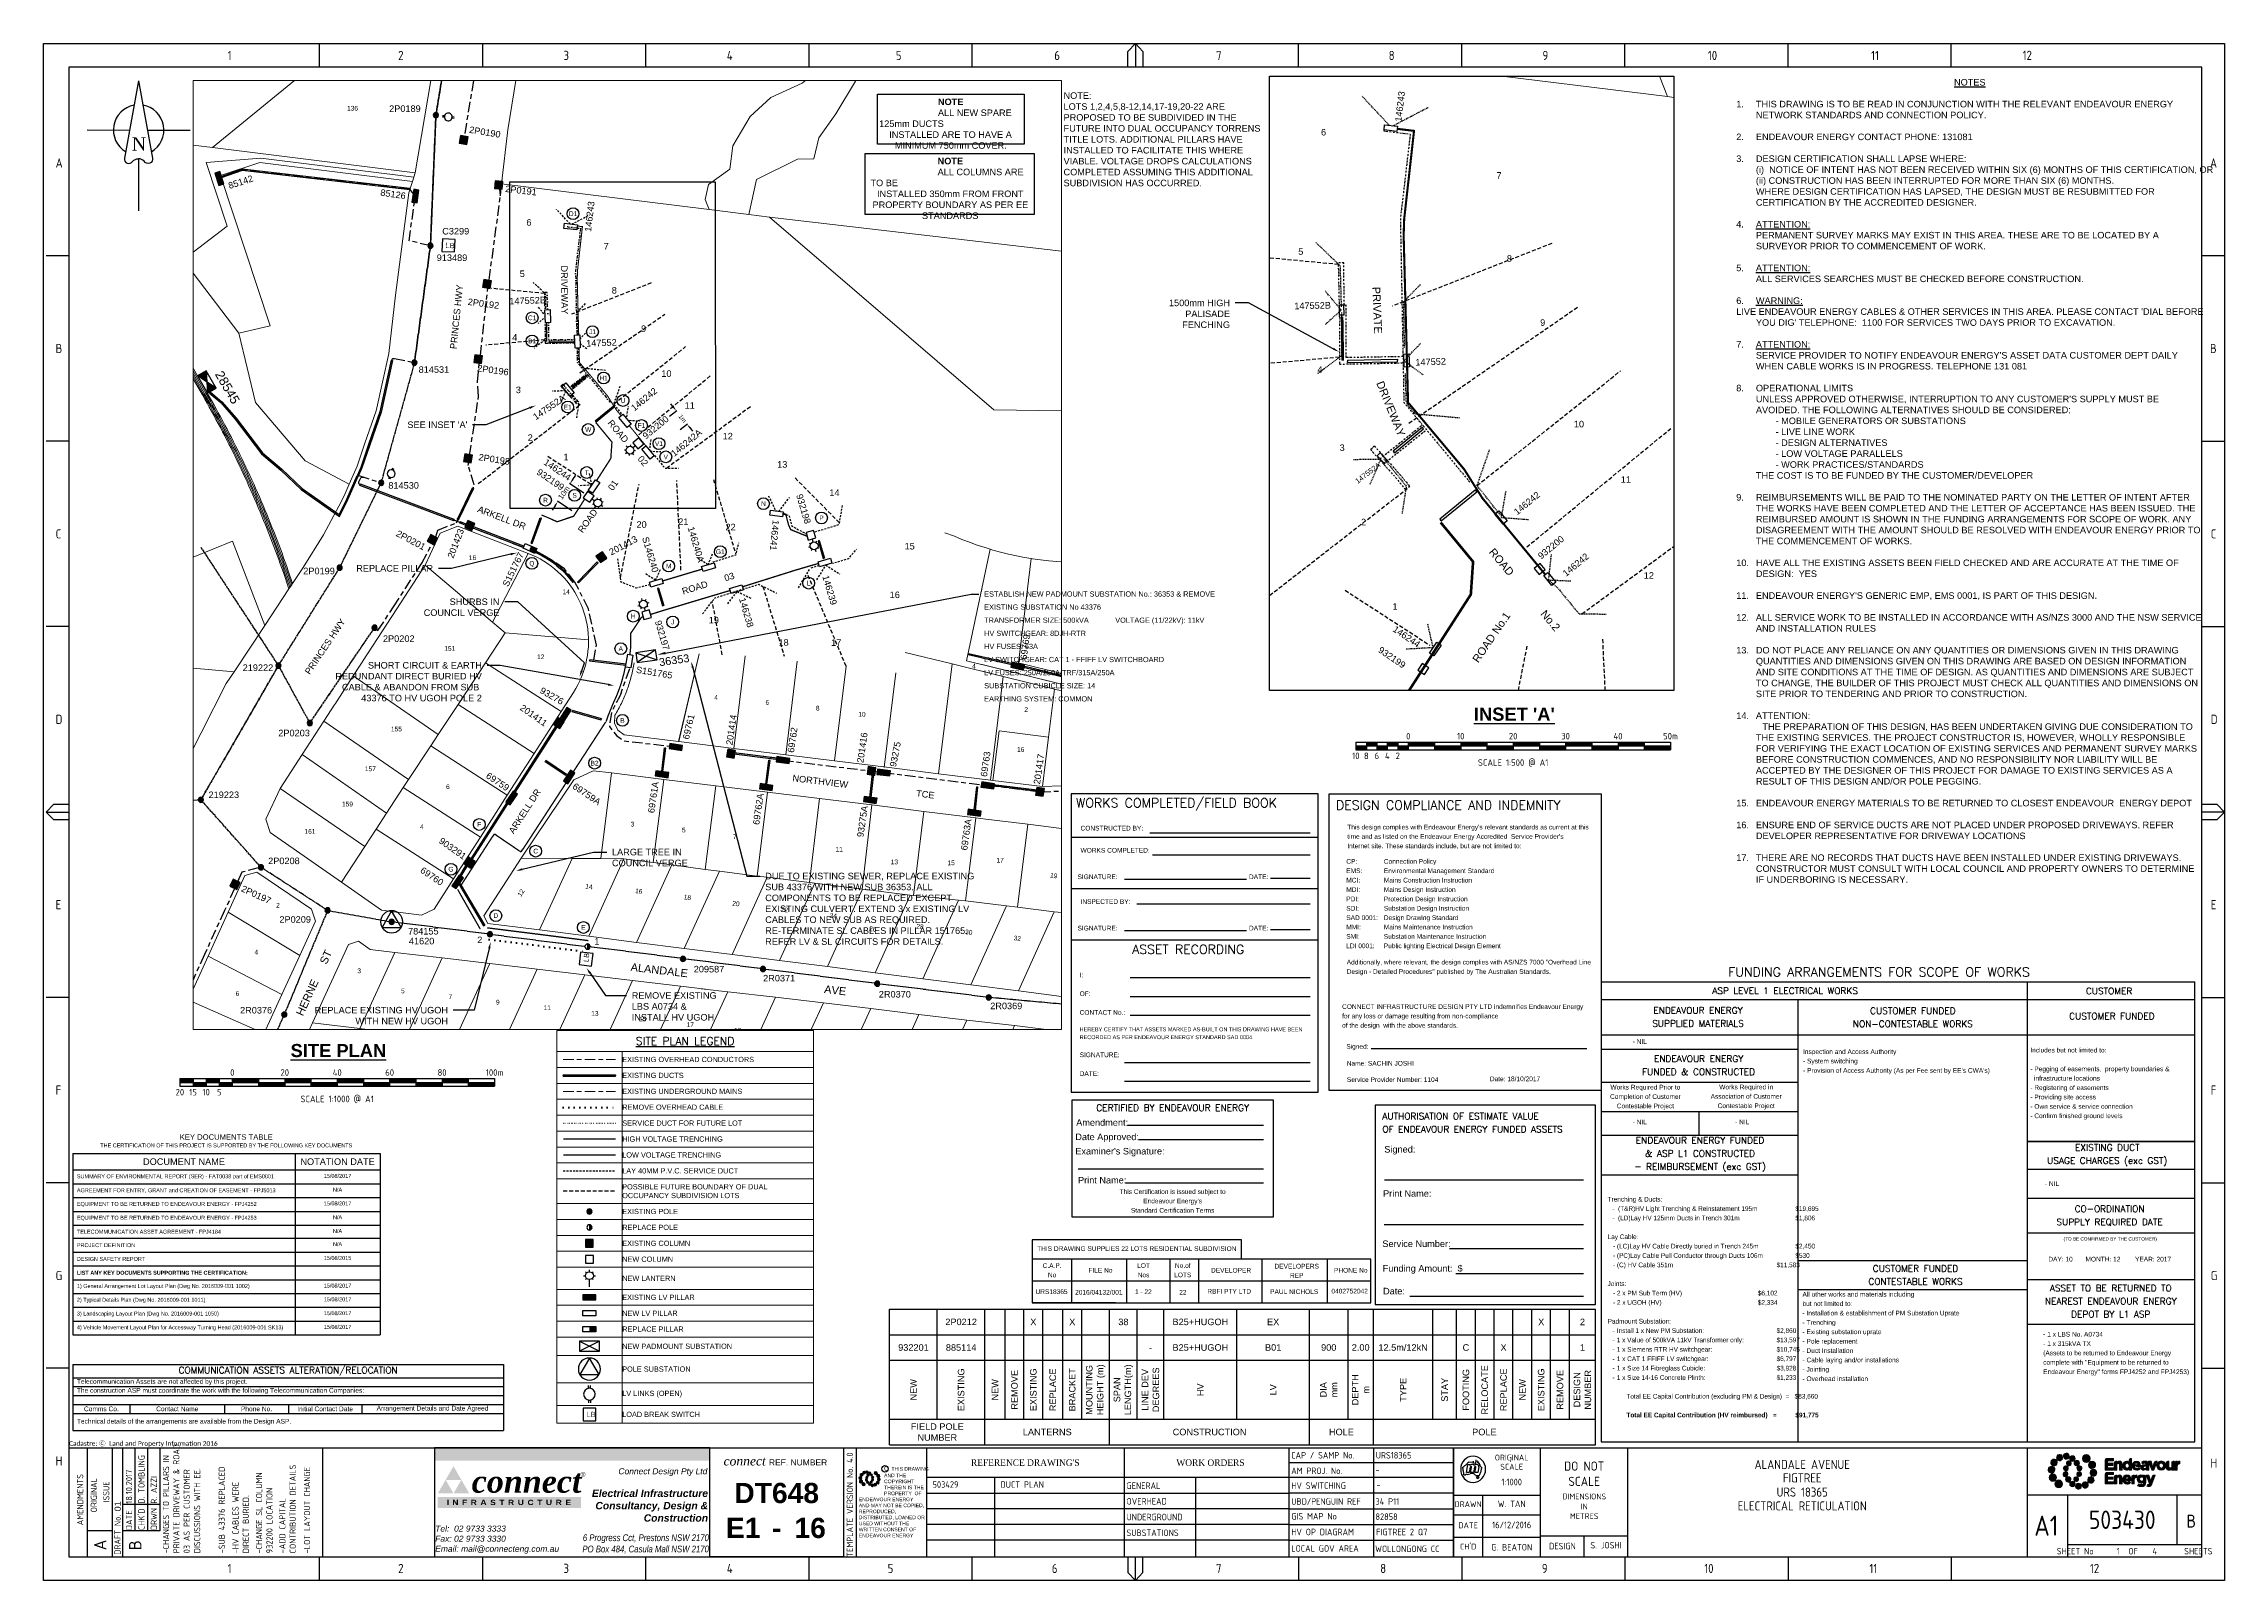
# Paper-space layout 'SHEET (1)' of a CAD drawing. Header units: metres, sheet in millimetres. Extents: x -30 to 802, y -5 to 581.
# The model-space entities are those that its viewports show. They can reach past a viewport. Long polylines and large blocks are cut down to what shows.
import ezdxf
from ezdxf import colors
from ezdxf.entities.mleader import LeaderData, LeaderLine
from ezdxf.enums import TextEntityAlignment as Align
from ezdxf.math import Vec2, Vec3

# ---------------------------------------------------------------- set-up
doc = ezdxf.new("R2010")
doc.units = ezdxf.units.M
for name, pattern in [('Cable Exist OH', [1, 1, 0]), ('Cable Exist UG', [8.2, 4, -1.2, 1.8, -1.2]), ('Cable Remove', [2, 0, -2]), ('Dash', [5, 3, -2]), ('DASHDOT2', [0.5, 0.25, -0.125, 0, -0.125]), ('DASHED', [0.75, 0.5, -0.25]), ('DOTX2', [0.5, 0, -0.5]), ('IE Trench LV', [6.5, 5, -1.5]), ('Trench-LV', [3, 2, -1])]:
    doc.linetypes.add(name, pattern=pattern)
doc.layers.get('0').update_dxf_attribs({"color": 6})
for name, color, linetype, lineweight in [('Cadastre Buildings_SP_EXT', 7, 'Continuous', 5), ('Cadastre Land Parcels_SP_EXT', 7, 'Continuous', 5), ('Cadastre Roads_SP_EXT', 7, 'Continuous', 5)]:
    doc.layers.add(name, color=color, linetype=linetype, lineweight=lineweight)
for name, color, linetype in [('Duct_SP_EXT', 7, 'Continuous'), ('Equip_SP_HV_EXT', 7, 'Continuous'), ('Equip_SP_LV_EXT', 7, 'Continuous'), ('Equip_SP_SL_NEW', 7, 'Continuous'), ('Mains_HV_EXT', 7, 'Continuous'), ('Mains_LV_EXT', 7, 'Continuous'), ('Mains_SL_EXT', 7, 'Continuous'), ('Notes', 7, 'Continuous'), ('Notes_HV_MISC', 7, 'Continuous'), ('Notes_SP_MISC', 7, 'Continuous'), ('Notes_SP_NEW', 7, 'Continuous'), ('Services_SP_NEW_UG', 7, 'Continuous'), ('Sub_SP_EXT', 7, 'Continuous'), ('Sub_SP_NEW', 2, 'Continuous'), ('Sub_SP_TR_HV_LV_EXT', 7, 'Continuous'), ('SupportsOH_SP_TR_HV_LV_SL_EXT', 7, 'Continuous'), ('SupportsOH_SP_TR_HV_LV_SL_NEW', 7, 'Continuous'), ('SupportsUG_SP_LV_EXT', 7, 'Continuous'), ('SupportsUG_SP_LV_NEW', 7, 'Continuous'), ('SupportsUG_SP_LV_SL_EXT', 7, 'Continuous'), ('SupportsUG_SP_LV_SL_NEW', 7, 'Continuous'), ('Trench_SP_EXT', 7, 'Continuous'), ('Trench_SP_NEW', 7, 'Continuous'), ('UG_Details_SP_MISC', 7, 'Continuous')]:
    doc.layers.add(name, color=color, linetype=linetype)
doc.layers.add('Viewports', color=6, linetype='Continuous', plot=False)
doc.styles.add('ABlkR8pt', font='', dxfattribs={"height": 2.0202})
doc.styles.add('ANI10pt', font='ARIALNI.TTF', dxfattribs={"height": 2.5863})
doc.styles.add('AR07pt', font='arial.ttf', dxfattribs={"height": 1.7978})
doc.styles.add('AR09pt', font='arial.ttf', dxfattribs={"height": 2.3115})
doc.styles.add('ARB30pt', font='arialbd.ttf', dxfattribs={"height": 7.705})
doc.styles.add('ARBI11pt', font='arialbi.ttf', dxfattribs={"height": 2.8252})
doc.styles.add('ARI09pt', font='ariali.ttf', dxfattribs={"height": 2.3115})
doc.styles.add('ARIAL', font='arial.ttf', dxfattribs={"height": 2})
doc.styles.add('COLUMN_LABEL', font='arial.ttf')
doc.styles.add('Elec', font='romand__.ttf')
doc.styles.add('iecARIAL', font='arial.ttf', dxfattribs={"height": 2})
doc.styles.add('iecISOCP', font='isocp.shx')
doc.styles.add('iecNAME', font='times.ttf')
doc.styles.add('iecTimesNewRoman', font='times.ttf')
doc.styles.add('ISO3098B', font='ISO3098B.SHX')
doc.styles.add('POLE_LABEL', font='arial.ttf')
doc.styles.add('SL_LABEL', font='arial.ttf')
doc.styles.get("Standard").update_dxf_attribs({"font": 'arial.ttf'})
doc.styles.add('TNRBI36pt', font='timesbi.ttf', dxfattribs={"height": 8.601})
doc.styles.add('TNRI14pt', font='timesi.ttf', dxfattribs={"height": 3.4292})
doc.styles.get('ABlkR8pt').set_extended_font_data('Arial Black')
doc.linetypes.add('Cable 4', pattern='A,5.25,-0.1,["o",Standard,S=2,R=0,X=1.2,Y=-0.7],-4', length=9.35)
doc.linetypes.add('IE Trench HV', pattern='A,7,-0.2,["/",Standard,S=3,R=0,X=0.6,Y=-1.4],-2.5', length=9.7)
doc.linetypes.add('Trench-HV', pattern='A,7,-2,["/",Standard,S=1.5,R=0,X=-1.2,Y=-0.7],-0.001', length=9.001)
doc.dimstyles.get("Standard").update_dxf_attribs({"dimtxt": 0.18, "dimasz": 0.18, "dimexe": 0.18, "dimexo": 0.0625, "dimgap": 0.09, "dimtad": 0, "dimtih": 1, "dimtoh": 1, "dimdec": 4, "dimzin": 0, "dimdsep": 46, "dimtxsty": 'Standard', "dimcen": 0.09, "dimadec": 0, "dimazin": 0, "dimtfac": 1, "dimtdec": 4, "dimtofl": 0, "dimtmove": 0, "dimatfit": 3, "dimfxl": 1, "dimtolj": 1, "dimtzin": 0, "dimarcsym": 0})

psp = doc.layouts.new('SHEET (1)')

# ---------------------------------------------------------------- texts
at = {"layer": 'Cadastre Roads_SP_EXT'}
for s, rotation, p in [('PRIVATE', 272.5280921, (477.10164, 488.12968)), ('DRIVEWAY', 292.19244355, (478.57095, 451.45282)), ('ROAD                No.2', 309.85408411, (521.36489, 386.86772)), ('ROAD No.1', 55.64826841, (517.53247, 344.47376))]:
    psp.add_text(s, height=3, rotation=rotation, dxfattribs=at).set_placement(p)
at = {"layer": 'Notes', "insert": (615.91651, 567.50252), "char_height": 2.5, "attachment_point": 1}
psp.add_mtext_dynamic_manual_height_columns("\\pi83.068;{\\LNOTES}\\P\\pi0;\\P\\pi-7.5,l7.5,t7.5;{\\C7;1.^ITHIS DRAWING IS TO BE READ IN CONJUNCTION WITH THE RELEVANT ENDEAVOUR ENERGY NETWORK STANDARDS AND CONNECTION POLICY.}\\P\\pi0,t17.5;\\P\\pi-7.5,t7.5;2.^IENDEAVOUR ENERGY CONTACT PHONE: 131081\\P\\pi0,t17.5;\\P\\pi-7.5,t7.5;3.^IDESIGN CERTIFICATION SHALL LAPSE WHERE:\\P\\pi0,t17.5;(i)  NOTICE OF INTENT HAS NOT BEEN RECEIVED WITHIN SIX (6) MONTHS OF THIS CERTIFICATION, OR\\P(ii) CONSTRUCTION HAS BEEN INTERRUPTED FOR MORE THAN SIX (6) MONTHS.\\PWHERE DESIGN CERTIFICATION HAS LAPSED, THE DESIGN MUST BE RESUBMITTED FOR CERTIFICATION BY THE ACCREDITED DESIGNER.\\P\\P\\pi-7.5,t7.5;4.^I{\\LATTENTION:}\\P\\pi0,t17.5;PERMANENT SURVEY MARKS MAY EXIST IN THIS AREA. THESE ARE TO BE LOCATED BY A SURVEYOR PRIOR TO COMMENCEMENT OF WORK.\\P\\pl0,tz;\\P\\pi-7.5,l7.5,t7.5;5.^I{\\LATTENTION:}\\P\\pi0,t17.5;ALL SERVICES SEARCHES MUST BE CHECKED BEFORE CONSTRUCTION.\\P\\pi-7.5,tz;\\P\\pt7.5;6.^I{\\LWARNING:\\P\\pi0,t17.5;}LIVE ENDEAVOUR ENERGY CABLES & OTHER SERVICES IN THIS AREA. PLEASE CONTACT 'DIAL BEFORE YOU DIG' TELEPHONE:  1100 FOR SERVICES TWO DAYS PRIOR TO EXCAVATION.\\P\\pl0,tz;\\P\\pi-7.5,l7.5,t7.5;7.^I{\\LATTENTION:\\P}^ISERVICE PROVIDER TO NOTIFY ENDEAVOUR ENERGY'S ASSET DATA CUSTOMER DEPT DAILY WHEN CABLE WORKS IS IN PROGRESS. TELEPHONE 131 081\\P\\pi0,l0,tz;\\P\\pi-7.5,l7.5,t7.5;8.^IOPERATIONAL LIMITS\\P^IUNLESS APPROVED OTHERWISE, INTERRUPTION TO ANY CUSTOMER'S SUPPLY MUST BE AVOIDED. THE FOLLOWING ALTERNATIVES SHOULD BE CONSIDERED:\\P\\pi-15,l15,t15;^I- MOBILE GENERATORS OR SUBSTATIONS\\P\\pt7.5,15;^I^I- LIVE LINE WORK\\P^I^I- DESIGN ALTERNATIVES\\P^I^I- LOW VOLTAGE PARALLELS\\P^I^I- WORK PRACTICES/STANDARDS\\P^ITHE COST IS TO BE FUNDED BY THE CUSTOMER/DEVELOPER\\P\\pi0,l0,tz;\\P\\pi-7.5,l7.5,t7.5;9.^IREIMBURSEMENTS WILL BE PAID TO THE NOMINATED PARTY ON THE LETTER OF INTENT AFTER THE WORKS HAVE BEEN COMPLETED AND THE LETTER OF ACCEPTANCE HAS BEEN ISSUED. THE REIMBURSED AMOUNT IS SHOWN IN THE FUNDING ARRANGEMENTS FOR SCOPE OF WORK. ANY DISAGREEMENT WITH THE AMOUNT SHOULD BE RESOLVED WITH ENDEAVOUR ENERGY PRIOR TO THE COMMENCEMENT OF WORKS.\\P\\pi0,l0,tz;\\P\\pi-7.5,l7.5,t7.5;10.^IHAVE ALL THE EXISTING ASSETS BEEN FIELD CHECKED AND ARE ACCURATE AT THE TIME OF DESIGN:  YES  \\P\\pi0,l0,tz;\\P\\pi-7.5,l7.5,t7.5;11.^IENDEAVOUR ENERGY'S GENERIC EMP, EMS 0001, IS PART OF THIS DESIGN.\\P\\pi0,l0,tz;\\P\\pi-7.5,l7.5,t7.5;12.^IALL SERVICE WORK TO BE INSTALLED IN ACCORDANCE WITH AS/NZS 3000 AND THE NSW SERVICE AND INSTALLATION RULES\\P\\pi0,l0,tz;\\P\\pi-7.5,l7.5,t7.5;13.^IDO NOT PLACE ANY RELIANCE ON ANY QUANTITIES OR DIMENSIONS GIVEN IN THIS DRAWING QUANTITIES AND DIMENSIONS GIVEN ON THIS DRAWING ARE BASED ON DESIGN INFORMATION AND SITE CONDITIONS AT THE TIME OF DESIGN. AS QUANTITIES AND DIMENSIONS ARE SUBJECT TO CHANGE, THE BUILDER OF THIS PROJECT MUST CHECK ALL QUANTITIES AND DIMENSIONS ON SITE PRIOR TO TENDERING AND PRIOR TO CONSTRUCTION.\\P\\pi0,l0,tz;\\P\\pi-7.5,l7.5,t7.5;14.^IATTENTION:\\P\\ptz;^ITHE PREPARATION OF THIS DESIGN, HAS BEEN UNDERTAKEN GIVING DUE CONSIDERATION TO THE EXISTING SERVICES. THE PROJECT CONSTRUCTOR IS, HOWEVER, WHOLLY RESPONSIBLE FOR VERIFYING THE EXACT LOCATION OF EXISTING SERVICES AND PERMANENT SURVEY MARKS BEFORE CONSTRUCTION COMMENCES, AND NO RESPONSIBILITY NOR LIABILITY WILL BE ACCEPTED BY THE DESIGNER OF THIS PROJECT FOR DAMAGE TO EXISTING SERVICES AS A RESULT OF THIS DESIGN AND/OR POLE PEGGING.\\P\\pi0,l0;\\P\\pi-7.5,l7.5,t7.5;15.^IENDEAVOUR ENERGY MATERIALS TO BE RETURNED TO CLOSEST ENDEAVOUR  ENERGY DEPOT\\P\\pi0,l0,tz;\\P\\pi-7.5,l7.5,t7.5;16.^IENSURE END OF SERVICE DUCTS ARE NOT PLACED UNDER PROPOSED DRIVEWAYS. REFER DEVELOPER REPRESENTATIVE FOR DRIVEWAY LOCATIONS\\P\\pi0,l0,tz;\\P\\pi-7.5,l7.5,t7.5;17.^ITHERE ARE NO RECORDS THAT DUCTS HAVE BEEN INSTALLED UNDER EXISTING DRIVEWAYS. CONSTRUCTOR MUST CONSULT WITH LOCAL COUNCIL AND PROPERTY OWNERS TO DETERMINE IF UNDERBORING IS NECESSARY.", width=177.7194065, gutter_width=0, heights=[0], dxfattribs=at)
at = {"layer": 'Notes', "style": 'iecARIAL'}
for s, width, gutter_width, insert, char_height, attachment_point in [('\\pi22.421;{\\fArial|b1|i0|c0|p34;\\C1;NOTE\\fArial|b0|i0|c0|p34;\\P\\pi0.26707;}ALL NEW SPARE 125mm DUCTS \\P\\pi3.8286;INSTALLED ARE TO HAVE A \\P\\pi5.9918;MINIMUM 750mm COVER.', 54.1101919, 10, (289.03792, 560.02873), 2.5, 1), ('\\pi25.598;{\\fArial|b1|i0|c0|p34;\\C1;NOTE\\fArial|b0|i0|c0|p34;\\P\\pi8.2013;}ALL COLUMNS ARE TO BE \\P\\pi2.4868;INSTALLED 350mm FROM FRONT \\P\\pi0.76782;PROPERTY BOUNDARY AS PER EE \\P\\pi19.632;STANDARDS', 60.4647061, 10, (285.73306, 537.43483), 2.5, 1), ("{\\fArial|b1|i0|c0|p34;\\H2.5x;\\LINSET 'A'}", 146.1560428, 9, (531.2965, 327.62102), 2, 2), ('{\\fArial|b1|i0|c0|p34;\\H2.5x;\\LSITE PLAN}', 146.1560428, 9, (82.79866, 199.26928), 2, 2)]:
    psp.add_mtext_dynamic_manual_height_columns(s, width=width, gutter_width=gutter_width, heights=[0], dxfattribs=dict(at, insert=insert, char_height=char_height, attachment_point=attachment_point))
at = {"layer": 'Notes', "color": 1, "lineweight": -3, "insert": (40.02527, 164.81492), "char_height": 3, "width": 117.1262668, "attachment_point": 2}
psp.add_mtext('{\\H0.6962x;\\C7;KEY DOCUMENTS TABLE\\P\\H0.716x;THE CERTIFICATION OF THIS PROJECT IS SUPPORTED BY THE FOLLOWING KEY DOCUMENTS}', dxfattribs=at)
at = {"layer": 'Notes_HV_MISC', "char_height": 2.5, "attachment_point": 1}
for s, width, insert in [('6', 8.7496941, (457.55381, 548.44451)), ('7', 8.7496941, (524.47516, 531.94411)), ('6', 8.7496941, (154.491, 514.01925)), ('7', 8.7496941, (183.95903, 504.89088)), ('5', 8.7496941, (448.86997, 502.89655)), ('8', 8.7496941, (528.43948, 500.24792)), ('5', 8.7496941, (151.94951, 494.42112)), ('8', 8.7496941, (187.0491, 488.10051)), ('9', 8.7496941, (541.13811, 475.81123)), ('4', 8.7496941, (149.09643, 470.13058)), ('9', 8.7496941, (198.23575, 473.46459)), ('4', 8.7496941, (456.17564, 457.83178)), ('3', 8.7496941, (150.46292, 450.10702)), ('10', 8.7496941, (205.95091, 456.33007)), ('11', 8.7496941, (214.86915, 444.14986)), ('12', 8.7496941, (229.34731, 432.46607)), ('10', 8.7496941, (553.99396, 437.06839)), ('1', 2.5, (168.65559, 424.50949)), ('3', 8.7496941, (464.6536, 428.04787)), ('13', 8.7496941, (250.12914, 421.67056)), ('11', 8.7496941, (571.89166, 415.90511)), ('14', 8.7496941, (270.0399, 410.88052)), ('21', 8.7496941, (212.40114, 399.79077)), ('2', 8.7496941, (472.82363, 399.67023)), ('20', 8.7496941, (196.4822, 398.73639)), ('22', 8.7496941, (230.43038, 397.7737)), ('15', 8.7496941, (298.72021, 390.46137)), ('12', 8.7496941, (580.64163, 379.30615)), ('16', 8.7496941, (293.05706, 371.90644)), ('1', 8.7496941, (484.81423, 367.45011)), ('19', 8.7496941, (224.04483, 362.24363)), ('18', 8.7496941, (250.64234, 353.7386)), ('17', 8.7496941, (270.71137, 353.69394))]:
    psp.add_mtext_dynamic_manual_height_columns(s, width=width, gutter_width=4, heights=[0], dxfattribs=dict(at, insert=insert))

msp = doc.modelspace()

# ---------------------------------------------------------------- texts
at = {"layer": 'Cadastre Land Parcels_SP_EXT'}
for s, p in [('136', (302934, 6186790.38)), ('16', (302980.45, 6186618.89)), ('14', (303016.19, 6186605.85)), ('151', (302971.1, 6186584.24)), ('12', (303006.49, 6186581.08)), ('4', (303172.39, 6186577.48)), ('4', (303074.05, 6186565.52)), ('6', (303093.59, 6186563.62)), ('8', (303112.81, 6186561.47)), ('10', (303128.98, 6186559.11)), ('2', (303192.31, 6186560.93)), ('155', (302950.72, 6186553.5)), ('16', (303189.54, 6186545.68)), ('157', (302940.81, 6186538.32)), ('6', (302971.77, 6186531.49)), ('159', (302932.06, 6186524.87)), ('4', (302961.81, 6186516.18)), ('3', (303042.17, 6186517.21)), ('161', (302917.77, 6186514.42)), ('5', (303061.74, 6186514.95)), ('7', (303081.23, 6186512.48)), ('11', (303120.3, 6186507.61)), ('13', (303141.33, 6186502.79)), ('15', (303162.99, 6186502.44)), ('17', (303181.7, 6186503.44)), ('2', (302906.94, 6186486.24)), ('4', (302898.71, 6186468.35)), ('3', (302937.93, 6186461.24)), ('6', (302891.5, 6186452.55)), ('5', (302954.61, 6186453.56)), ('7', (302972.72, 6186451.42)), ('9', (302990.81, 6186449.27)), ('11', (303008.95, 6186447.13)), ('13', (303027.12, 6186444.97)), ('15', (303045.34, 6186442.82)), ('17', (303063.51, 6186440.68)), ('19', (303081.64, 6186438.53)), ('8', (302884.31, 6186436.78)), ('21', (303099.86, 6186436.37))]:
    msp.add_text(s, height=1.8, dxfattribs=at).set_placement(p)
for s, rotation, p in [('19', 352.97, (303202.05, 6186497.74)), ('12', 57.1394, (303000.3, 6186490.25)), ('14', 352.6921, (303024.78, 6186493.58)), ('16', 352.6841, (303043.78, 6186491.83)), ('18', 352.6646, (303062.31, 6186489.45)), ('20', 352.7006, (303080.83, 6186487.08)), ('22', 352.8844, (303099.35, 6186484.74)), ('24', 352.766, (303117.93, 6186482.41)), ('26', 352.8652, (303133.01, 6186477.37)), ('28', 352.6685, (303151.01, 6186478.29)), ('30', 352.6971, (303169.62, 6186476.14)), ('32', 352.735, (303188.17, 6186473.83)), ('34', 352.8092, (303206.79, 6186471.57))]:
    msp.add_text(s, height=1.8, rotation=rotation, dxfattribs=at).set_placement(p)
at = {"layer": 'Cadastre Roads_SP_EXT'}
for s, height, rotation, p in [('DRIVEWAY', 2.5, 270.5954, (303015.6, 6186731.26)), ('PRINCES HWY', 2.5, 84.1622, (302975.74, 6186699.28)), ('ROAD        02', 2.5, 309.8541, (303033.21, 6186671.11)), ('ARKELL DR', 2.5, 339.1211, (302983.51, 6186637.31)), ('ROAD       03', 2.5, 17.3663, (303062.2, 6186605.66)), ('PRINCES HWY', 2.5, 56.0669, (302919.77, 6186574.96)), ('NORTHVIEW                           TCE', 2.5, 352.9618, (303103.76, 6186534.5)), ('ARKELL DR', 2.5, 57.2267, (302997.57, 6186514.2)), ('HERNE      ST', 3, 65.4028, (302917.15, 6186444.65)), ('ALANDALE                                             AVE', 3, 353.4791, (303042.05, 6186462.14))]:
    msp.add_text(s, height=height, rotation=rotation, dxfattribs=at).set_placement(p)

# ---------------------------------------------------------------- blocks, each defined once
blk = doc.blocks.new('NorthPnt 11(NP11)')
for p, q in [((-19.7, 0.02), (-3.49, 0)), ((3.32, 0), (19.7, -0.02)), ((-0.08, -10.94), (-0.08, -30.8))]:
    blk.add_line(p, q)
for points in [[(-0.08, 18.81), (-5.43, -10.68, 0.877048), (-2.29, -11.9, -0.1543), (-0.08, -10.94, 0.090511)], [(-0.08, 18.81), (5.26, -10.68, -0.877048), (2.13, -11.9, 0.1543), (-0.08, -10.94, -0.090511)]]:
    blk.add_lwpolyline(points, format="xyb")
for start, end in [(100.5988, 238.86433), (300.09942, 80.43745)]:
    blk.add_arc((0, 0), 9.64, start, end)
at = {"color": 7, "style": 'iecNAME'}
blk.add_text('N', height=5.02, dxfattribs=at).set_placement((-2.62, -7.82))
blk = doc.blocks.new('EE_LOGO_SMALL')
at = {"layer": 'Notes'}
h = blk.add_hatch(color=256, dxfattribs=at)
edge = h.paths.add_edge_path()
edge.add_spline(control_points=[(-8.4, 2), (-9.2, 2), (-9.8, 1.4), (-9.8, 0.7), (-9.9, -0.1), (-9.3, -0.7), (-8.6, -0.8), (-7.8, -0.8), (-7.2, -0.2), (-7.1, 0.5), (-7.1, 1.3), (-7.7, 1.9), (-8.4, 2)], knot_values=[0, 0, 0, 0, 1, 1, 1, 2, 2, 2, 3, 3, 3, 4, 4, 4, 4], degree=3, periodic=0)
h = blk.add_hatch(color=256, dxfattribs=at)
edge = h.paths.add_edge_path()
edge.add_spline(control_points=[(-6.8, 4.5), (-7.4, 4.8), (-8.2, 4.6), (-8.6, 4), (-8.9, 3.4), (-8.7, 2.6), (-8.1, 2.2), (-7.5, 1.9), (-6.7, 2.1), (-6.3, 2.7), (-6, 3.3), (-6.2, 4.1), (-6.8, 4.5)], knot_values=[0, 0, 0, 0, 1, 1, 1, 2, 2, 2, 3, 3, 3, 4, 4, 4, 4], degree=3, periodic=0)
h = blk.add_hatch(color=256, dxfattribs=at)
edge = h.paths.add_edge_path()
edge.add_spline(control_points=[(-4.2, 5.9), (-4.6, 6.5), (-5.3, 6.6), (-5.9, 6.3), (-6.4, 5.9), (-6.6, 5.1), (-6.2, 4.6), (-5.9, 4), (-5.1, 3.8), (-4.6, 4.2), (-4, 4.6), (-3.8, 5.3), (-4.2, 5.9)], knot_values=[0, 0, 0, 0, 1, 1, 1, 2, 2, 2, 3, 3, 3, 4, 4, 4, 4], degree=3, periodic=0)
h = blk.add_hatch(color=256, dxfattribs=at)
edge = h.paths.add_edge_path()
edge.add_spline(control_points=[(-1.3, 5.9), (-1.4, 6.5), (-2, 7), (-2.6, 6.9), (-3.3, 6.9), (-3.7, 6.3), (-3.7, 5.6), (-3.6, 5), (-3, 4.5), (-2.4, 4.6), (-1.7, 4.7), (-1.3, 5.2), (-1.3, 5.9)], knot_values=[0, 0, 0, 0, 1, 1, 1, 2, 2, 2, 3, 3, 3, 4, 4, 4, 4], degree=3, periodic=0)
h = blk.add_hatch(color=256, dxfattribs=at)
edge = h.paths.add_edge_path()
edge.add_spline(control_points=[(-2.5, 2.1), (-3, 2.2), (-3.5, 1.9), (-3.6, 1.3), (-3.7, 0.8), (-3.4, 0.3), (-2.9, 0.2), (-2.4, 0.1), (-1.9, 0.4), (-1.8, 0.9), (-1.7, 1.5), (-2, 2), (-2.5, 2.1)], knot_values=[0, 0, 0, 0, 1, 1, 1, 2, 2, 2, 3, 3, 3, 4, 4, 4, 4], degree=3, periodic=0)
h = blk.add_hatch(color=256, dxfattribs=at)
edge = h.paths.add_edge_path()
edge.add_spline(control_points=[(1, 4.9), (1, 4.3), (0.5, 3.8), (-0.1, 3.8), (-0.7, 3.8), (-1.2, 4.3), (-1.2, 4.9), (-1.2, 5.5), (-0.7, 6), (-0.1, 6), (0.5, 6), (1, 5.5), (1, 4.9)], knot_values=[0, 0, 0, 0, 1, 1, 1, 2, 2, 2, 3, 3, 3, 4, 4, 4, 4], degree=3, periodic=0)
edge = h.paths.add_edge_path()
edge.add_spline(control_points=[(-1.4, 4), (-1.9, 4.1), (-2.4, 3.8), (-2.5, 3.3), (-2.6, 2.7), (-2.3, 2.2), (-1.8, 2.1), (-1.3, 2), (-0.7, 2.3), (-0.6, 2.9), (-0.5, 3.4), (-0.9, 3.9), (-1.4, 4)], knot_values=[0, 0, 0, 0, 1, 1, 1, 2, 2, 2, 3, 3, 3, 4, 4, 4, 4], degree=3, periodic=0)
h = blk.add_hatch(color=256, dxfattribs=at)
edge = h.paths.add_edge_path()
edge.add_spline(control_points=[(2.3, 2.4), (2.8, 2.8), (2.8, 3.4), (2.4, 3.9), (2, 4.3), (1.4, 4.3), (0.9, 3.9), (0.5, 3.6), (0.5, 2.9), (0.9, 2.5), (1.2, 2), (1.9, 2), (2.3, 2.4)], knot_values=[0, 0, 0, 0, 1, 1, 1, 2, 2, 2, 3, 3, 3, 4, 4, 4, 4], degree=3, periodic=0)
edge = h.paths.add_edge_path()
edge.add_spline(control_points=[(1, 4.9), (1, 4.3), (0.5, 3.8), (-0.1, 3.8), (-0.7, 3.8), (-1.2, 4.3), (-1.2, 4.9), (-1.2, 5.5), (-0.7, 6), (-0.1, 6), (0.5, 6), (1, 5.5), (1, 4.9)], knot_values=[0, 0, 0, 0, 1, 1, 1, 2, 2, 2, 3, 3, 3, 4, 4, 4, 4], degree=3, periodic=0)
h = blk.add_hatch(color=256, dxfattribs=at)
edge = h.paths.add_edge_path()
edge.add_spline(control_points=[(1, 4.9), (1, 4.3), (0.5, 3.8), (-0.1, 3.8), (-0.7, 3.8), (-1.2, 4.3), (-1.2, 4.9), (-1.2, 5.5), (-0.7, 6), (-0.1, 6), (0.5, 6), (1, 5.5), (1, 4.9)], knot_values=[0, 0, 0, 0, 1, 1, 1, 2, 2, 2, 3, 3, 3, 4, 4, 4, 4], degree=3, periodic=0)
edge = h.paths.add_edge_path(flags=16)
edge.add_spline(control_points=[(1, 4.9), (1, 4.3), (0.5, 3.8), (-0.1, 3.8), (-0.7, 3.8), (-1.2, 4.3), (-1.2, 4.9), (-1.2, 5.5), (-0.7, 6), (-0.1, 6), (0.5, 6), (1, 5.5), (1, 4.9)], knot_values=[0, 0, 0, 0, 1, 1, 1, 2, 2, 2, 3, 3, 3, 4, 4, 4, 4], degree=3, periodic=0)
h = blk.add_hatch(color=256, dxfattribs=at)
edge = h.paths.add_edge_path()
edge.add_spline(control_points=[(3, 0.2), (3.5, 0.3), (3.8, 0.9), (3.7, 1.4), (3.6, 1.9), (3, 2.3), (2.5, 2.1), (1.9, 2), (1.6, 1.4), (1.8, 0.9), (1.9, 0.4), (2.5, 0.1), (3, 0.2)], knot_values=[0, 0, 0, 0, 1, 1, 1, 2, 2, 2, 3, 3, 3, 4, 4, 4, 4], degree=3, periodic=0)
h = blk.add_hatch(color=256, dxfattribs=at)
edge = h.paths.add_edge_path()
edge.add_spline(control_points=[(7, 4.9), (7, 4), (6.3, 3.4), (5.5, 3.4), (4.6, 3.4), (4, 4), (4, 4.9), (4, 5.7), (4.6, 6.4), (5.5, 6.4), (6.3, 6.4), (7, 5.7), (7, 4.9)], knot_values=[0, 0, 0, 0, 1, 1, 1, 2, 2, 2, 3, 3, 3, 4, 4, 4, 4], degree=3, periodic=0)
h = blk.add_hatch(color=256, dxfattribs=at)
edge = h.paths.add_edge_path()
edge.add_spline(control_points=[(8.4, 1.1), (9.1, 1.5), (9.4, 2.3), (9.1, 3), (8.8, 3.7), (7.9, 4.1), (7.2, 3.8), (6.5, 3.4), (6.2, 2.6), (6.5, 1.9), (6.8, 1.2), (7.7, 0.8), (8.4, 1.1)], knot_values=[0, 0, 0, 0, 1, 1, 1, 2, 2, 2, 3, 3, 3, 4, 4, 4, 4], degree=3, periodic=0)
h = blk.add_hatch(color=256, dxfattribs=at)
edge = h.paths.add_edge_path()
edge.add_spline(control_points=[(8.3, -1.9), (9, -1.9), (9.7, -1.4), (9.7, -0.6), (9.7, 0.1), (9.2, 0.8), (8.4, 0.8), (7.7, 0.8), (7, 0.3), (7, -0.5), (6.9, -1.2), (7.5, -1.9), (8.3, -1.9)], knot_values=[0, 0, 0, 0, 1, 1, 1, 2, 2, 2, 3, 3, 3, 4, 4, 4, 4], degree=3, periodic=0)
h = blk.add_hatch(color=256, dxfattribs=at)
edge = h.paths.add_edge_path()
edge.add_spline(control_points=[(-8.5, -1.1), (-9.2, -1.4), (-9.6, -2.3), (-9.3, -3), (-8.9, -3.7), (-8.1, -4), (-7.4, -3.7), (-6.7, -3.4), (-6.3, -2.5), (-6.6, -1.8), (-7, -1.1), (-7.8, -0.8), (-8.5, -1.1)], knot_values=[0, 0, 0, 0, 1, 1, 1, 2, 2, 2, 3, 3, 3, 4, 4, 4, 4], degree=3, periodic=0)
h = blk.add_hatch(color=256, dxfattribs=at)
edge = h.paths.add_edge_path()
edge.add_spline(control_points=[(-7.1, -4.8), (-7.1, -4), (-6.5, -3.3), (-5.6, -3.3), (-4.8, -3.3), (-4.1, -4), (-4.1, -4.8), (-4.1, -5.7), (-4.8, -6.3), (-5.6, -6.3), (-6.5, -6.3), (-7.1, -5.7), (-7.1, -4.8)], knot_values=[0, 0, 0, 0, 1, 1, 1, 2, 2, 2, 3, 3, 3, 4, 4, 4, 4], degree=3, periodic=0)
h = blk.add_hatch(color=256, dxfattribs=at)
edge = h.paths.add_edge_path()
edge.add_spline(control_points=[(-3.1, -0.2), (-3.7, -0.3), (-4, -0.8), (-3.8, -1.4), (-3.7, -1.9), (-3.2, -2.2), (-2.6, -2.1), (-2.1, -1.9), (-1.8, -1.4), (-1.9, -0.9), (-2.1, -0.3), (-2.6, 0), (-3.1, -0.2)], knot_values=[0, 0, 0, 0, 1, 1, 1, 2, 2, 2, 3, 3, 3, 4, 4, 4, 4], degree=3, periodic=0)
h = blk.add_hatch(color=256, dxfattribs=at)
edge = h.paths.add_edge_path()
edge.add_spline(control_points=[(-2.5, -2.3), (-2.9, -2.7), (-3, -3.4), (-2.6, -3.8), (-2.2, -4.2), (-1.5, -4.3), (-1.1, -3.9), (-0.7, -3.5), (-0.6, -2.8), (-1, -2.4), (-1.4, -2), (-2, -1.9), (-2.5, -2.3)], knot_values=[0, 0, 0, 0, 1, 1, 1, 2, 2, 2, 3, 3, 3, 4, 4, 4, 4], degree=3, periodic=0)
h = blk.add_hatch(color=256, dxfattribs=at)
edge = h.paths.add_edge_path()
edge.add_spline(control_points=[(-1.2, -4.8), (-1.2, -4.2), (-0.7, -3.7), (-0.1, -3.7), (0.5, -3.7), (1, -4.2), (1, -4.8), (1, -5.4), (0.5, -5.9), (-0.1, -5.9), (-0.7, -5.9), (-1.2, -5.4), (-1.2, -4.8)], knot_values=[0, 0, 0, 0, 1, 1, 1, 2, 2, 2, 3, 3, 3, 4, 4, 4, 4], degree=3, periodic=0)
h = blk.add_hatch(color=256, dxfattribs=at)
edge = h.paths.add_edge_path()
edge.add_spline(control_points=[(1.2, -3.9), (1.7, -4.1), (2.2, -3.7), (2.3, -3.2), (2.5, -2.7), (2.1, -2.2), (1.6, -2.1), (1.1, -2), (0.6, -2.3), (0.5, -2.8), (0.4, -3.3), (0.7, -3.8), (1.2, -3.9)], knot_values=[0, 0, 0, 0, 1, 1, 1, 2, 2, 2, 3, 3, 3, 4, 4, 4, 4], degree=3, periodic=0)
h = blk.add_hatch(color=256, dxfattribs=at)
edge = h.paths.add_edge_path()
edge.add_spline(control_points=[(1.2, -5.8), (1.3, -6.5), (1.8, -6.9), (2.5, -6.9), (3.1, -6.8), (3.6, -6.2), (3.5, -5.6), (3.4, -5), (2.9, -4.5), (2.2, -4.6), (1.6, -4.6), (1.1, -5.2), (1.2, -5.8)], knot_values=[0, 0, 0, 0, 1, 1, 1, 2, 2, 2, 3, 3, 3, 4, 4, 4, 4], degree=3, periodic=0)
h = blk.add_hatch(color=256, dxfattribs=at)
edge = h.paths.add_edge_path()
edge.add_spline(control_points=[(2.4, -2), (2.9, -2.1), (3.4, -1.8), (3.5, -1.3), (3.6, -0.8), (3.3, -0.3), (2.8, -0.2), (2.2, -0.1), (1.7, -0.4), (1.6, -0.9), (1.5, -1.4), (1.8, -1.9), (2.4, -2)], knot_values=[0, 0, 0, 0, 1, 1, 1, 2, 2, 2, 3, 3, 3, 4, 4, 4, 4], degree=3, periodic=0)
h = blk.add_hatch(color=256, dxfattribs=at)
edge = h.paths.add_edge_path()
edge.add_spline(control_points=[(4, -5.8), (4.4, -6.4), (5.2, -6.6), (5.7, -6.2), (6.3, -5.8), (6.5, -5.1), (6.1, -4.5), (5.7, -4), (5, -3.8), (4.4, -4.2), (3.8, -4.5), (3.7, -5.3), (4, -5.8)], knot_values=[0, 0, 0, 0, 1, 1, 1, 2, 2, 2, 3, 3, 3, 4, 4, 4, 4], degree=3, periodic=0)
h = blk.add_hatch(color=256, dxfattribs=at)
edge = h.paths.add_edge_path()
edge.add_spline(control_points=[(6.7, -4.4), (7.3, -4.8), (8.1, -4.6), (8.4, -4), (8.8, -3.3), (8.6, -2.6), (8, -2.2), (7.3, -1.8), (6.6, -2.1), (6.2, -2.7), (5.8, -3.3), (6, -4.1), (6.7, -4.4)], knot_values=[0, 0, 0, 0, 1, 1, 1, 2, 2, 2, 3, 3, 3, 4, 4, 4, 4], degree=3, periodic=0)
at = {"layer": 'Notes', "lineweight": 0}
for points in [[(1.8, 2.1), (1.8, 2.1)], [(-2, -2.1), (-2, -2.1)]]:
    blk.add_lwpolyline(points, dxfattribs=at)
for points in [[(-8.4, 2), (-9.2, 2), (-9.8, 1.4), (-9.8, 0.7), (-9.9, -0.1), (-9.3, -0.7), (-8.6, -0.8), (-7.8, -0.8), (-7.2, -0.2), (-7.1, 0.5), (-7.1, 1.3), (-7.7, 1.9), (-8.4, 2)], [(-6.8, 4.5), (-7.4, 4.8), (-8.2, 4.6), (-8.6, 4), (-8.9, 3.4), (-8.7, 2.6), (-8.1, 2.2), (-7.5, 1.9), (-6.7, 2.1), (-6.3, 2.7), (-6, 3.3), (-6.2, 4.1), (-6.8, 4.5)], [(-4.2, 5.9), (-4.6, 6.5), (-5.3, 6.6), (-5.9, 6.3), (-6.4, 5.9), (-6.6, 5.1), (-6.2, 4.6), (-5.9, 4), (-5.1, 3.8), (-4.6, 4.2), (-4, 4.6), (-3.8, 5.3), (-4.2, 5.9)], [(-1.3, 5.9), (-1.4, 6.5), (-2, 7), (-2.6, 6.9), (-3.3, 6.9), (-3.7, 6.3), (-3.7, 5.6), (-3.6, 5), (-3, 4.5), (-2.4, 4.6), (-1.7, 4.7), (-1.3, 5.2), (-1.3, 5.9)], [(-2.5, 2.1), (-3, 2.2), (-3.5, 1.9), (-3.6, 1.3), (-3.7, 0.8), (-3.4, 0.3), (-2.9, 0.2), (-2.4, 0.1), (-1.9, 0.4), (-1.8, 0.9), (-1.7, 1.5), (-2, 2), (-2.5, 2.1)], [(-1.4, 4), (-1.9, 4.1), (-2.4, 3.8), (-2.5, 3.3), (-2.6, 2.7), (-2.3, 2.2), (-1.8, 2.1), (-1.3, 2), (-0.7, 2.3), (-0.6, 2.9), (-0.5, 3.4), (-0.9, 3.9), (-1.4, 4)], [(1, 4.9), (1, 4.3), (0.5, 3.8), (-0.1, 3.8), (-0.7, 3.8), (-1.2, 4.3), (-1.2, 4.9), (-1.2, 5.5), (-0.7, 6), (-0.1, 6), (0.5, 6), (1, 5.5), (1, 4.9)], [(1, 4.9), (1, 4.3), (0.5, 3.8), (-0.1, 3.8), (-0.7, 3.8), (-1.2, 4.3), (-1.2, 4.9), (-1.2, 5.5), (-0.7, 6), (-0.1, 6), (0.5, 6), (1, 5.5), (1, 4.9)], [(2.3, 2.4), (2.8, 2.8), (2.8, 3.4), (2.4, 3.9), (2, 4.3), (1.4, 4.3), (0.9, 3.9), (0.5, 3.6), (0.5, 2.9), (0.9, 2.5), (1.2, 2), (1.9, 2), (2.3, 2.4)], [(3, 0.2), (3.5, 0.3), (3.8, 0.9), (3.7, 1.4), (3.6, 1.9), (3, 2.3), (2.5, 2.1), (1.9, 2), (1.6, 1.4), (1.8, 0.9), (1.9, 0.4), (2.5, 0.1), (3, 0.2)], [(7, 4.9), (7, 4), (6.3, 3.4), (5.5, 3.4), (4.6, 3.4), (4, 4), (4, 4.9), (4, 5.7), (4.6, 6.4), (5.5, 6.4), (6.3, 6.4), (7, 5.7), (7, 4.9)], [(8.4, 1.1), (9.1, 1.5), (9.4, 2.3), (9.1, 3), (8.8, 3.7), (7.9, 4.1), (7.2, 3.8), (6.5, 3.4), (6.2, 2.6), (6.5, 1.9), (6.8, 1.2), (7.7, 0.8), (8.4, 1.1)], [(8.3, -1.9), (9, -1.9), (9.7, -1.4), (9.7, -0.6), (9.7, 0.1), (9.2, 0.8), (8.4, 0.8), (7.7, 0.8), (7, 0.3), (7, -0.5), (6.9, -1.2), (7.5, -1.9), (8.3, -1.9)], [(-8.5, -1.1), (-9.2, -1.4), (-9.6, -2.3), (-9.3, -3), (-8.9, -3.7), (-8.1, -4), (-7.4, -3.7), (-6.7, -3.4), (-6.3, -2.5), (-6.6, -1.8), (-7, -1.1), (-7.8, -0.8), (-8.5, -1.1)], [(-7.1, -4.8), (-7.1, -4), (-6.5, -3.3), (-5.6, -3.3), (-4.8, -3.3), (-4.1, -4), (-4.1, -4.8), (-4.1, -5.7), (-4.8, -6.3), (-5.6, -6.3), (-6.5, -6.3), (-7.1, -5.7), (-7.1, -4.8)], [(-3.1, -0.2), (-3.7, -0.3), (-4, -0.8), (-3.8, -1.4), (-3.7, -1.9), (-3.2, -2.2), (-2.6, -2.1), (-2.1, -1.9), (-1.8, -1.4), (-1.9, -0.9), (-2.1, -0.3), (-2.6, 0), (-3.1, -0.2)], [(-2.5, -2.3), (-2.9, -2.7), (-3, -3.4), (-2.6, -3.8), (-2.2, -4.2), (-1.5, -4.3), (-1.1, -3.9), (-0.7, -3.5), (-0.6, -2.8), (-1, -2.4), (-1.4, -2), (-2, -1.9), (-2.5, -2.3)], [(-1.2, -4.8), (-1.2, -4.2), (-0.7, -3.7), (-0.1, -3.7), (0.5, -3.7), (1, -4.2), (1, -4.8), (1, -5.4), (0.5, -5.9), (-0.1, -5.9), (-0.7, -5.9), (-1.2, -5.4), (-1.2, -4.8)], [(1.2, -3.9), (1.7, -4.1), (2.2, -3.7), (2.3, -3.2), (2.5, -2.7), (2.1, -2.2), (1.6, -2.1), (1.1, -2), (0.6, -2.3), (0.5, -2.8), (0.4, -3.3), (0.7, -3.8), (1.2, -3.9)], [(1.2, -5.8), (1.3, -6.5), (1.8, -6.9), (2.5, -6.9), (3.1, -6.8), (3.6, -6.2), (3.5, -5.6), (3.4, -5), (2.9, -4.5), (2.2, -4.6), (1.6, -4.6), (1.1, -5.2), (1.2, -5.8)], [(2.4, -2), (2.9, -2.1), (3.4, -1.8), (3.5, -1.3), (3.6, -0.8), (3.3, -0.3), (2.8, -0.2), (2.2, -0.1), (1.7, -0.4), (1.6, -0.9), (1.5, -1.4), (1.8, -1.9), (2.4, -2)], [(4, -5.8), (4.4, -6.4), (5.2, -6.6), (5.7, -6.2), (6.3, -5.8), (6.5, -5.1), (6.1, -4.5), (5.7, -4), (5, -3.8), (4.4, -4.2), (3.8, -4.5), (3.7, -5.3), (4, -5.8)], [(6.7, -4.4), (7.3, -4.8), (8.1, -4.6), (8.4, -4), (8.8, -3.3), (8.6, -2.6), (8, -2.2), (7.3, -1.8), (6.6, -2.1), (6.2, -2.7), (5.8, -3.3), (6, -4.1), (6.7, -4.4)]]:
    blk.add_open_spline(points, degree=3, knots=[0, 0, 0, 0, 1, 1, 1, 2, 2, 2, 3, 3, 3, 4, 4, 4, 4], dxfattribs=at)
blk = doc.blocks.new('EE_COPYRIGHT_A1')
at = {"layer": 'Notes'}
blk.add_circle((9.53, -0.82), 1.15, dxfattribs=at)
at = {"xscale": 0.4, "yscale": 0.4, "zscale": 0.4}
blk.add_blockref('EE_LOGO_SMALL', (3.96, -4.29), dxfattribs=at)
at = {"layer": 'Notes', "insert": (0, 0), "char_height": 1.25, "width": 24.1208, "attachment_point": 1, "style": 'ARIAL'}
blk.add_mtext('\\pt8.75;               ^I{\\H1.2x;C } THIS DRAWING\\P\\pi-8.75,l8.75,t8.75,20;       ^IAND THE ^I\\P\\pi0,t8.75;COPYRIGHT\\P\\pi-8.75,t1.25,8.75;^I^ITHEREIN IS THE PROPERTY  OF \\P\\pi0,l0,t1.25;ENDEAVOUR ENERGY AND MAY NOT BE COPIED, REPRODUCED, DISTRIBUTED, LOANED OR USED WITHOUT THE WRITTEN CONSENT OF ENDEAVOUR ENERGY', dxfattribs=at)
blk = doc.blocks.new('EE_LOGO')
h = blk.add_hatch(color=7)
edge = h.paths.add_edge_path()
edge.add_spline(control_points=[(-25.34, 1.94), (-26.08, 1.98), (-26.72, 1.41), (-26.77, 0.66), (-26.81, -0.09), (-26.24, -0.72), (-25.49, -0.77), (-24.74, -0.81), (-24.1, -0.24), (-24.06, 0.51), (-24.02, 1.25), (-24.59, 1.89), (-25.34, 1.94)], knot_values=[0, 0, 0, 0, 1, 1, 1, 2, 2, 2, 3, 3, 3, 4, 4, 4, 4], degree=3, periodic=0)
h = blk.add_hatch(color=7)
edge = h.paths.add_edge_path()
edge.add_spline(control_points=[(-23.73, 4.46), (-24.34, 4.81), (-25.13, 4.61), (-25.49, 3.99), (-25.85, 3.38), (-25.64, 2.59), (-25.03, 2.23), (-24.41, 1.87), (-23.63, 2.08), (-23.27, 2.69), (-22.91, 3.31), (-23.12, 4.1), (-23.73, 4.46)], knot_values=[0, 0, 0, 0, 1, 1, 1, 2, 2, 2, 3, 3, 3, 4, 4, 4, 4], degree=3, periodic=0)
h = blk.add_hatch(color=7)
edge = h.paths.add_edge_path()
edge.add_spline(control_points=[(-21.12, 5.87), (-21.48, 6.44), (-22.24, 6.61), (-22.81, 6.24), (-23.37, 5.88), (-23.54, 5.12), (-23.17, 4.55), (-22.81, 3.98), (-22.05, 3.82), (-21.48, 4.19), (-20.92, 4.55), (-20.75, 5.31), (-21.12, 5.87)], knot_values=[0, 0, 0, 0, 1, 1, 1, 2, 2, 2, 3, 3, 3, 4, 4, 4, 4], degree=3, periodic=0)
h = blk.add_hatch(color=7)
edge = h.paths.add_edge_path()
edge.add_spline(control_points=[(-19.43, 2.06), (-19.94, 2.17), (-20.44, 1.84), (-20.55, 1.33), (-20.66, 0.82), (-20.34, 0.32), (-19.83, 0.21), (-19.32, 0.1), (-18.81, 0.42), (-18.71, 0.93), (-18.59, 1.44), (-18.92, 1.95), (-19.43, 2.06)], knot_values=[0, 0, 0, 0, 1, 1, 1, 2, 2, 2, 3, 3, 3, 4, 4, 4, 4], degree=3, periodic=0)
h = blk.add_hatch(color=7)
edge = h.paths.add_edge_path()
edge.add_spline(control_points=[(-18.27, 5.87), (-18.34, 6.5), (-18.91, 6.97), (-19.54, 6.9), (-20.18, 6.84), (-20.65, 6.27), (-20.58, 5.63), (-20.52, 4.99), (-19.95, 4.53), (-19.31, 4.59), (-18.67, 4.66), (-18.21, 5.23), (-18.27, 5.87)], knot_values=[0, 0, 0, 0, 1, 1, 1, 2, 2, 2, 3, 3, 3, 4, 4, 4, 4], degree=3, periodic=0)
h = blk.add_hatch(color=7)
edge = h.paths.add_edge_path()
edge.add_spline(control_points=[(-15.91, 4.86), (-15.91, 4.26), (-16.4, 3.77), (-17, 3.77), (-17.6, 3.77), (-18.08, 4.26), (-18.08, 4.86), (-18.08, 5.46), (-17.6, 5.95), (-17, 5.95), (-16.4, 5.95), (-15.91, 5.46), (-15.91, 4.86)], knot_values=[0, 0, 0, 0, 1, 1, 1, 2, 2, 2, 3, 3, 3, 4, 4, 4, 4], degree=3, periodic=0)
edge = h.paths.add_edge_path()
edge.add_spline(control_points=[(-18.29, 3.97), (-18.8, 4.08), (-19.3, 3.76), (-19.41, 3.25), (-19.52, 2.74), (-19.2, 2.23), (-18.69, 2.12), (-18.18, 2.01), (-17.67, 2.33), (-17.56, 2.84), (-17.45, 3.35), (-17.78, 3.86), (-18.29, 3.97)], knot_values=[0, 0, 0, 0, 1, 1, 1, 2, 2, 2, 3, 3, 3, 4, 4, 4, 4], degree=3, periodic=0)
h = blk.add_hatch(color=7)
edge = h.paths.add_edge_path()
edge.add_spline(control_points=[(-14.59, 2.36), (-14.16, 2.75), (-14.12, 3.41), (-14.51, 3.84), (-14.89, 4.27), (-15.55, 4.31), (-15.99, 3.93), (-16.42, 3.54), (-16.46, 2.88), (-16.07, 2.45), (-15.69, 2.01), (-15.02, 1.98), (-14.59, 2.36)], knot_values=[0, 0, 0, 0, 1, 1, 1, 2, 2, 2, 3, 3, 3, 4, 4, 4, 4], degree=3, periodic=0)
edge = h.paths.add_edge_path()
edge.add_spline(control_points=[(-15.91, 4.86), (-15.91, 4.26), (-16.4, 3.77), (-17, 3.77), (-17.6, 3.77), (-18.08, 4.26), (-18.08, 4.86), (-18.08, 5.46), (-17.6, 5.95), (-17, 5.95), (-16.4, 5.95), (-15.91, 5.46), (-15.91, 4.86)], knot_values=[0, 0, 0, 0, 1, 1, 1, 2, 2, 2, 3, 3, 3, 4, 4, 4, 4], degree=3, periodic=0)
h = blk.add_hatch(color=7)
edge = h.paths.add_edge_path()
edge.add_spline(control_points=[(-15.91, 4.86), (-15.91, 4.26), (-16.4, 3.77), (-17, 3.77), (-17.6, 3.77), (-18.08, 4.26), (-18.08, 4.86), (-18.08, 5.46), (-17.6, 5.95), (-17, 5.95), (-16.4, 5.95), (-15.91, 5.46), (-15.91, 4.86)], knot_values=[0, 0, 0, 0, 1, 1, 1, 2, 2, 2, 3, 3, 3, 4, 4, 4, 4], degree=3, periodic=0)
edge = h.paths.add_edge_path(flags=16)
edge.add_spline(control_points=[(-15.91, 4.86), (-15.91, 4.26), (-16.4, 3.77), (-17, 3.77), (-17.6, 3.77), (-18.08, 4.26), (-18.08, 4.86), (-18.08, 5.46), (-17.6, 5.95), (-17, 5.95), (-16.4, 5.95), (-15.91, 5.46), (-15.91, 4.86)], knot_values=[0, 0, 0, 0, 1, 1, 1, 2, 2, 2, 3, 3, 3, 4, 4, 4, 4], degree=3, periodic=0)
h = blk.add_hatch(color=7)
edge = h.paths.add_edge_path()
edge.add_spline(control_points=[(-13.94, 0.18), (-13.41, 0.32), (-13.09, 0.87), (-13.23, 1.4), (-13.37, 1.93), (-13.92, 2.25), (-14.45, 2.11), (-14.98, 1.97), (-15.3, 1.42), (-15.16, 0.89), (-15.02, 0.36), (-14.47, 0.04), (-13.94, 0.18)], knot_values=[0, 0, 0, 0, 1, 1, 1, 2, 2, 2, 3, 3, 3, 4, 4, 4, 4], degree=3, periodic=0)
h = blk.add_hatch(color=7)
edge = h.paths.add_edge_path()
edge.add_spline(control_points=[(-9.93, 4.86), (-9.93, 4.03), (-10.61, 3.35), (-11.44, 3.35), (-12.28, 3.35), (-12.95, 4.03), (-12.95, 4.86), (-12.95, 5.69), (-12.28, 6.37), (-11.44, 6.37), (-10.61, 6.37), (-9.93, 5.69), (-9.93, 4.86)], knot_values=[0, 0, 0, 0, 1, 1, 1, 2, 2, 2, 3, 3, 3, 4, 4, 4, 4], degree=3, periodic=0)
h = blk.add_hatch(color=7)
edge = h.paths.add_edge_path()
edge.add_spline(control_points=[(-8.55, 1.13), (-7.83, 1.45), (-7.5, 2.29), (-7.82, 3.01), (-8.14, 3.73), (-8.98, 4.06), (-9.7, 3.74), (-10.42, 3.42), (-10.75, 2.58), (-10.43, 1.86), (-10.11, 1.14), (-9.27, 0.81), (-8.55, 1.13)], knot_values=[0, 0, 0, 0, 1, 1, 1, 2, 2, 2, 3, 3, 3, 4, 4, 4, 4], degree=3, periodic=0)
h = blk.add_hatch(color=7)
edge = h.paths.add_edge_path()
edge.add_spline(control_points=[(-8.66, -1.92), (-7.91, -1.96), (-7.27, -1.39), (-7.23, -0.64), (-7.19, 0.1), (-7.76, 0.74), (-8.51, 0.78), (-9.25, 0.83), (-9.89, 0.26), (-9.94, -0.49), (-9.98, -1.24), (-9.41, -1.88), (-8.66, -1.92)], knot_values=[0, 0, 0, 0, 1, 1, 1, 2, 2, 2, 3, 3, 3, 4, 4, 4, 4], degree=3, periodic=0)
h = blk.add_hatch(color=7)
edge = h.paths.add_edge_path()
edge.add_spline(control_points=[(-3.85, 0.44), (-3.85, 0.44), (-3.85, 4.25), (-3.85, 4.3), (-3.85, 4.35), (-3.85, 4.86), (-3.29, 4.86), (-2.74, 4.86), (-0.49, 4.86), (-0.49, 4.86), (-0.49, 4.86), (-0.49, 4), (-0.49, 4), (-0.49, 4), (-2.89, 4), (-2.89, 4), (-2.89, 4), (-2.89, 3.1), (-2.89, 3.1), (-2.89, 3.1), (-0.8, 3.1), (-0.8, 3.1), (-0.8, 3.1), (-0.8, 2.23), (-0.8, 2.23), (-0.8, 2.23), (-2.89, 2.23), (-2.89, 2.23), (-2.89, 2.23), (-2.89, 1.31), (-2.89, 1.31), (-2.89, 1.31), (-0.49, 1.31), (-0.49, 1.31), (-0.49, 1.31), (-0.49, 0.44), (-0.49, 0.44), (-0.49, 0.44), (-3.85, 0.44), (-3.85, 0.44)], knot_values=[0, 0, 0, 0, 1, 1, 1, 2, 2, 2, 3, 3, 3, 4, 4, 4, 5, 5, 5, 6, 6, 6, 7, 7, 7, 8, 8, 8, 9, 9, 9, 10, 10, 10, 11, 11, 11, 12, 12, 12, 13, 13, 13, 13], degree=3, periodic=0)
h = blk.add_hatch(color=7)
edge = h.paths.add_edge_path()
edge.add_spline(control_points=[(1.94, 0.44), (1.94, 0.44), (1.94, 2.33), (1.94, 2.33), (1.94, 2.78), (1.73, 3.02), (1.36, 3.02), (1, 3.02), (0.76, 2.78), (0.76, 2.33), (0.76, 2.33), (0.76, 0.44), (0.76, 0.44), (0.76, 0.44), (-0.2, 0.44), (-0.2, 0.44), (-0.2, 0.44), (-0.2, 3.21), (-0.2, 3.27), (-0.2, 3.33), (-0.2, 3.82), (0.36, 3.82), (0.76, 3.82), (0.76, 3.82), (0.76, 3.82), (0.76, 3.82), (0.76, 3.35), (0.76, 3.35), (0.98, 3.63), (1.27, 3.89), (1.75, 3.89), (2.48, 3.89), (2.9, 3.41), (2.9, 2.63), (2.9, 2.63), (2.9, 0.44), (2.9, 0.44), (2.9, 0.44), (1.94, 0.44), (1.94, 0.44)], knot_values=[0, 0, 0, 0, 1, 1, 1, 2, 2, 2, 3, 3, 3, 4, 4, 4, 5, 5, 5, 6, 6, 6, 7, 7, 7, 8, 8, 8, 9, 9, 9, 10, 10, 10, 11, 11, 11, 12, 12, 12, 13, 13, 13, 13], degree=3, periodic=0)
h = blk.add_hatch(color=7)
edge = h.paths.add_edge_path(flags=16)
edge.add_spline(control_points=[(5.8, 2.13), (5.8, 2.69), (5.43, 3.07), (4.98, 3.07), (4.53, 3.07), (4.15, 2.7), (4.15, 2.13), (4.15, 2.13), (4.15, 2.12), (4.15, 2.12), (4.15, 1.56), (4.53, 1.19), (4.98, 1.19), (5.43, 1.19), (5.8, 1.56), (5.8, 2.12), (5.8, 2.12), (5.8, 2.13), (5.8, 2.13)], knot_values=[0, 0, 0, 0, 1, 1, 1, 2, 2, 2, 3, 3, 3, 4, 4, 4, 5, 5, 5, 6, 6, 6, 6], degree=3, periodic=0)
edge = h.paths.add_edge_path()
edge.add_spline(control_points=[(5.79, 0.44), (5.79, 0.44), (5.79, 0.92), (5.79, 0.92), (5.55, 0.6), (5.23, 0.37), (4.73, 0.37), (3.94, 0.37), (3.19, 0.99), (3.19, 2.12), (3.19, 2.12), (3.19, 2.13), (3.19, 2.13), (3.19, 3.26), (3.93, 3.88), (4.73, 3.88), (5.24, 3.88), (5.56, 3.65), (5.79, 3.38), (5.79, 3.38), (5.79, 4.27), (5.79, 4.3), (5.79, 4.34), (5.79, 4.86), (6.34, 4.86), (6.73, 4.86), (6.75, 4.86), (6.75, 4.86), (6.75, 4.86), (6.75, 0.44), (6.75, 0.44), (6.75, 0.44), (5.79, 0.44), (5.79, 0.44)], knot_values=[0, 0, 0, 0, 1, 1, 1, 2, 2, 2, 3, 3, 3, 4, 4, 4, 5, 5, 5, 6, 6, 6, 7, 7, 7, 8, 8, 8, 9, 9, 9, 10, 10, 10, 11, 11, 11, 11], degree=3, periodic=0)
h = blk.add_hatch(color=7)
edge = h.paths.add_edge_path()
edge.add_spline(control_points=[(8.69, 3.89), (7.7, 3.89), (7.01, 3.09), (7.01, 2.13), (7.01, 2.13), (7.01, 2.12), (7.01, 2.12), (7.01, 1.08), (7.77, 0.37), (8.78, 0.37), (9.39, 0.37), (9.85, 0.61), (10.16, 1), (10.16, 1), (9.62, 1.48), (9.62, 1.48), (9.35, 1.24), (9.12, 1.14), (8.79, 1.14), (8.33, 1.13), (8, 1.49), (7.95, 1.86), (7.91, 2.18), (7.93, 2.29), (7.95, 2.43), (8.02, 2.85), (8.29, 3.12), (8.69, 3.12), (9.09, 3.12), (9.34, 2.83), (9.4, 2.4), (9.4, 2.4), (8.14, 2.4), (8.14, 2.4), (8.14, 2.4), (8.12, 1.8), (8.64, 1.8), (9.17, 1.8), (10.32, 1.8), (10.32, 1.8), (10.33, 1.89), (10.34, 1.95), (10.34, 2.04), (10.34, 2.04), (10.34, 2.05), (10.34, 2.05), (10.34, 3.01), (9.82, 3.89), (8.69, 3.89)], knot_values=[0, 0, 0, 0, 1, 1, 1, 2, 2, 2, 3, 3, 3, 4, 4, 4, 5, 5, 5, 6, 6, 6, 7, 7, 7, 8, 8, 8, 9, 9, 9, 10, 10, 10, 11, 11, 11, 12, 12, 12, 13, 13, 13, 14, 14, 14, 15, 15, 15, 16, 16, 16, 16], degree=3, periodic=0)
h = blk.add_hatch(color=7)
edge = h.paths.add_edge_path(flags=16)
edge.add_spline(control_points=[(12.69, 1.8), (12.53, 1.88), (12.31, 1.93), (12.08, 1.93), (11.67, 1.93), (11.42, 1.77), (11.42, 1.46), (11.42, 1.46), (11.42, 1.45), (11.42, 1.45), (11.42, 1.19), (11.63, 1.04), (11.94, 1.04), (12.39, 1.04), (12.69, 1.29), (12.69, 1.63), (12.69, 1.63), (12.69, 1.8), (12.69, 1.8)], knot_values=[0, 0, 0, 0, 1, 1, 1, 2, 2, 2, 3, 3, 3, 4, 4, 4, 5, 5, 5, 6, 6, 6, 6], degree=3, periodic=0)
edge = h.paths.add_edge_path()
edge.add_spline(control_points=[(12.67, 0.44), (12.67, 0.44), (12.67, 0.81), (12.67, 0.81), (12.44, 0.55), (12.12, 0.38), (11.65, 0.38), (11.01, 0.38), (10.49, 0.74), (10.49, 1.41), (10.49, 1.41), (10.49, 1.42), (10.49, 1.42), (10.49, 2.16), (11.05, 2.5), (11.85, 2.5), (12.19, 2.5), (12.44, 2.45), (12.68, 2.37), (12.68, 2.37), (12.68, 2.42), (12.68, 2.42), (12.68, 2.82), (12.43, 3.07), (11.95, 3.07), (11.59, 3.07), (11.33, 3), (11.02, 2.89), (11.02, 2.89), (10.78, 3.62), (10.78, 3.62), (11.15, 3.78), (11.52, 3.89), (12.09, 3.89), (13.14, 3.89), (13.6, 3.35), (13.6, 2.43), (13.6, 2.43), (13.6, 0.44), (13.6, 0.44), (13.6, 0.44), (12.67, 0.44), (12.67, 0.44)], knot_values=[0, 0, 0, 0, 1, 1, 1, 2, 2, 2, 3, 3, 3, 4, 4, 4, 5, 5, 5, 6, 6, 6, 7, 7, 7, 8, 8, 8, 9, 9, 9, 10, 10, 10, 11, 11, 11, 12, 12, 12, 13, 13, 13, 14, 14, 14, 14], degree=3, periodic=0)
h = blk.add_hatch(color=7)
edge = h.paths.add_edge_path()
edge.add_spline(control_points=[(15.71, 0.44), (15.71, 0.44), (14.84, 0.44), (14.84, 0.44), (14.84, 0.44), (13.51, 3.83), (13.51, 3.83), (13.51, 3.83), (14.53, 3.83), (14.53, 3.83), (14.53, 3.83), (15.28, 1.58), (15.28, 1.58), (15.28, 1.58), (15.86, 3.3), (15.86, 3.3), (15.86, 3.3), (16.02, 3.83), (16.4, 3.83), (16.78, 3.83), (17.04, 3.83), (17.04, 3.83), (17.04, 3.83), (15.71, 0.44), (15.71, 0.44)], knot_values=[0, 0, 0, 0, 1, 1, 1, 2, 2, 2, 3, 3, 3, 4, 4, 4, 5, 5, 5, 6, 6, 6, 7, 7, 7, 8, 8, 8, 8], degree=3, periodic=0)
h = blk.add_hatch(color=7)
edge = h.paths.add_edge_path(flags=16)
edge.add_spline(control_points=[(19.52, 2.16), (19.52, 2.66), (19.16, 3.09), (18.63, 3.09), (18.08, 3.09), (17.75, 2.67), (17.75, 2.17), (17.75, 2.17), (17.75, 2.16), (17.75, 2.16), (17.75, 1.66), (18.11, 1.22), (18.64, 1.22), (19.19, 1.22), (19.52, 1.65), (19.52, 2.15), (19.52, 2.15), (19.52, 2.16), (19.52, 2.16)], knot_values=[0, 0, 0, 0, 1, 1, 1, 2, 2, 2, 3, 3, 3, 4, 4, 4, 5, 5, 5, 6, 6, 6, 6], degree=3, periodic=0)
edge = h.paths.add_edge_path()
edge.add_spline(control_points=[(18.63, 0.4), (17.58, 0.4), (16.8, 1.17), (16.8, 2.15), (16.8, 2.15), (16.8, 2.16), (16.8, 2.16), (16.8, 3.13), (17.59, 3.92), (18.64, 3.92), (19.69, 3.92), (20.46, 3.14), (20.46, 2.17), (20.46, 2.17), (20.46, 2.16), (20.46, 2.16), (20.46, 1.19), (19.68, 0.4), (18.63, 0.4)], knot_values=[0, 0, 0, 0, 1, 1, 1, 2, 2, 2, 3, 3, 3, 4, 4, 4, 5, 5, 5, 6, 6, 6, 6], degree=3, periodic=0)
h = blk.add_hatch(color=7)
edge = h.paths.add_edge_path()
edge.add_spline(control_points=[(22.86, 0.44), (22.86, 0.44), (22.86, 0.92), (22.86, 0.92), (22.64, 0.64), (22.36, 0.38), (21.87, 0.38), (21.15, 0.38), (20.72, 0.86), (20.72, 1.63), (20.72, 1.63), (20.72, 3.22), (20.72, 3.27), (20.72, 3.32), (20.72, 3.82), (21.28, 3.82), (21.68, 3.82), (21.68, 3.82), (21.68, 3.82), (21.68, 3.82), (21.68, 1.94), (21.68, 1.94), (21.68, 1.48), (21.9, 1.25), (22.26, 1.25), (22.63, 1.25), (22.86, 1.48), (22.86, 1.94), (22.86, 1.94), (22.86, 3.2), (22.86, 3.27), (22.86, 3.34), (22.87, 3.82), (23.42, 3.82), (23.82, 3.82), (23.82, 3.82), (23.82, 3.82), (23.82, 3.82), (23.82, 0.44), (23.82, 0.44), (23.82, 0.44), (22.86, 0.44), (22.86, 0.44)], knot_values=[0, 0, 0, 0, 1, 1, 1, 2, 2, 2, 3, 3, 3, 4, 4, 4, 5, 5, 5, 6, 6, 6, 7, 7, 7, 8, 8, 8, 9, 9, 9, 10, 10, 10, 11, 11, 11, 12, 12, 12, 13, 13, 13, 14, 14, 14, 14], degree=3, periodic=0)
h = blk.add_hatch(color=7)
edge = h.paths.add_edge_path()
edge.add_spline(control_points=[(26.09, 2.88), (25.46, 2.88), (25.06, 2.5), (25.06, 1.69), (25.06, 1.69), (25.06, 0.44), (25.06, 0.44), (25.06, 0.44), (24.1, 0.44), (24.1, 0.44), (24.1, 0.44), (24.1, 3.24), (24.1, 3.27), (24.1, 3.3), (24.1, 3.83), (24.66, 3.83), (25.22, 3.83), (25.06, 3.83), (25.06, 3.83), (25.06, 3.83), (25.06, 3.14), (25.06, 3.14), (25.26, 3.61), (25.58, 3.91), (26.14, 3.89), (26.14, 3.89), (26.14, 2.88), (26.14, 2.88), (26.14, 2.88), (26.09, 2.88), (26.09, 2.88)], knot_values=[0, 0, 0, 0, 1, 1, 1, 2, 2, 2, 3, 3, 3, 4, 4, 4, 5, 5, 5, 6, 6, 6, 7, 7, 7, 8, 8, 8, 9, 9, 9, 10, 10, 10, 10], degree=3, periodic=0)
h = blk.add_hatch(color=7)
edge = h.paths.add_edge_path()
edge.add_spline(control_points=[(-25.45, -1.11), (-26.17, -1.43), (-26.5, -2.27), (-26.18, -2.99), (-25.86, -3.71), (-25.02, -4.04), (-24.3, -3.72), (-23.58, -3.4), (-23.25, -2.56), (-23.57, -1.84), (-23.88, -1.12), (-24.72, -0.79), (-25.45, -1.11)], knot_values=[0, 0, 0, 0, 1, 1, 1, 2, 2, 2, 3, 3, 3, 4, 4, 4, 4], degree=3, periodic=0)
h = blk.add_hatch(color=7)
edge = h.paths.add_edge_path()
edge.add_spline(control_points=[(-24.06, -4.84), (-24.06, -4.01), (-23.39, -3.33), (-22.55, -3.33), (-21.72, -3.33), (-21.04, -4.01), (-21.04, -4.84), (-21.04, -5.68), (-21.72, -6.35), (-22.55, -6.35), (-23.39, -6.35), (-24.06, -5.68), (-24.06, -4.84)], knot_values=[0, 0, 0, 0, 1, 1, 1, 2, 2, 2, 3, 3, 3, 4, 4, 4, 4], degree=3, periodic=0)
h = blk.add_hatch(color=7)
edge = h.paths.add_edge_path()
edge.add_spline(control_points=[(-20.06, -0.16), (-20.59, -0.3), (-20.9, -0.85), (-20.76, -1.38), (-20.63, -1.91), (-20.08, -2.23), (-19.55, -2.09), (-19.02, -1.95), (-18.7, -1.4), (-18.84, -0.87), (-18.98, -0.34), (-19.52, -0.02), (-20.06, -0.16)], knot_values=[0, 0, 0, 0, 1, 1, 1, 2, 2, 2, 3, 3, 3, 4, 4, 4, 4], degree=3, periodic=0)
h = blk.add_hatch(color=7)
edge = h.paths.add_edge_path()
edge.add_spline(control_points=[(-19.41, -2.34), (-19.84, -2.73), (-19.88, -3.39), (-19.49, -3.82), (-19.1, -4.26), (-18.44, -4.29), (-18.01, -3.91), (-17.58, -3.52), (-17.54, -2.86), (-17.93, -2.43), (-18.31, -2), (-18.97, -1.96), (-19.41, -2.34)], knot_values=[0, 0, 0, 0, 1, 1, 1, 2, 2, 2, 3, 3, 3, 4, 4, 4, 4], degree=3, periodic=0)
h = blk.add_hatch(color=7)
edge = h.paths.add_edge_path()
edge.add_spline(control_points=[(-18.08, -4.84), (-18.08, -4.24), (-17.6, -3.76), (-17, -3.76), (-16.4, -3.76), (-15.91, -4.24), (-15.91, -4.84), (-15.91, -5.44), (-16.4, -5.93), (-17, -5.93), (-17.6, -5.93), (-18.08, -5.44), (-18.08, -4.84)], knot_values=[0, 0, 0, 0, 1, 1, 1, 2, 2, 2, 3, 3, 3, 4, 4, 4, 4], degree=3, periodic=0)
h = blk.add_hatch(color=7)
edge = h.paths.add_edge_path()
edge.add_spline(control_points=[(-15.71, -3.95), (-15.2, -4.06), (-14.69, -3.74), (-14.58, -3.23), (-14.47, -2.72), (-14.8, -2.21), (-15.31, -2.1), (-15.82, -1.99), (-16.32, -2.32), (-16.43, -2.83), (-16.54, -3.34), (-16.22, -3.84), (-15.71, -3.95)], knot_values=[0, 0, 0, 0, 1, 1, 1, 2, 2, 2, 3, 3, 3, 4, 4, 4, 4], degree=3, periodic=0)
h = blk.add_hatch(color=7)
edge = h.paths.add_edge_path()
edge.add_spline(control_points=[(-15.72, -5.85), (-15.66, -6.49), (-15.09, -6.95), (-14.45, -6.89), (-13.81, -6.82), (-13.35, -6.25), (-13.41, -5.62), (-13.48, -4.98), (-14.05, -4.51), (-14.68, -4.58), (-15.33, -4.64), (-15.79, -5.21), (-15.72, -5.85)], knot_values=[0, 0, 0, 0, 1, 1, 1, 2, 2, 2, 3, 3, 3, 4, 4, 4, 4], degree=3, periodic=0)
h = blk.add_hatch(color=7)
edge = h.paths.add_edge_path()
edge.add_spline(control_points=[(-14.57, -2.04), (-14.06, -2.15), (-13.55, -1.83), (-13.44, -1.32), (-13.33, -0.81), (-13.66, -0.3), (-14.17, -0.19), (-14.68, -0.08), (-15.18, -0.4), (-15.29, -0.92), (-15.4, -1.43), (-15.08, -1.93), (-14.57, -2.04)], knot_values=[0, 0, 0, 0, 1, 1, 1, 2, 2, 2, 3, 3, 3, 4, 4, 4, 4], degree=3, periodic=0)
h = blk.add_hatch(color=7)
edge = h.paths.add_edge_path()
edge.add_spline(control_points=[(-12.88, -5.86), (-12.52, -6.43), (-11.76, -6.59), (-11.19, -6.23), (-10.62, -5.86), (-10.46, -5.1), (-10.82, -4.53), (-11.19, -3.97), (-11.95, -3.8), (-12.51, -4.17), (-13.08, -4.53), (-13.25, -5.29), (-12.88, -5.86)], knot_values=[0, 0, 0, 0, 1, 1, 1, 2, 2, 2, 3, 3, 3, 4, 4, 4, 4], degree=3, periodic=0)
h = blk.add_hatch(color=7)
edge = h.paths.add_edge_path()
edge.add_spline(control_points=[(-10.27, -4.44), (-9.65, -4.79), (-8.86, -4.59), (-8.51, -3.97), (-8.15, -3.36), (-8.36, -2.57), (-8.97, -2.22), (-9.58, -1.86), (-10.37, -2.06), (-10.73, -2.68), (-11.09, -3.29), (-10.88, -4.08), (-10.27, -4.44)], knot_values=[0, 0, 0, 0, 1, 1, 1, 2, 2, 2, 3, 3, 3, 4, 4, 4, 4], degree=3, periodic=0)
h = blk.add_hatch(color=7)
edge = h.paths.add_edge_path()
edge.add_spline(control_points=[(-3.85, -4.84), (-3.85, -4.84), (-3.85, -1.03), (-3.85, -0.98), (-3.85, -0.94), (-3.85, -0.42), (-3.29, -0.42), (-2.74, -0.42), (-0.49, -0.42), (-0.49, -0.42), (-0.49, -0.42), (-0.49, -1.29), (-0.49, -1.29), (-0.49, -1.29), (-2.89, -1.29), (-2.89, -1.29), (-2.89, -1.29), (-2.89, -2.19), (-2.89, -2.19), (-2.89, -2.19), (-0.8, -2.19), (-0.8, -2.19), (-0.8, -2.19), (-0.8, -3.05), (-0.8, -3.05), (-0.8, -3.05), (-2.89, -3.05), (-2.89, -3.05), (-2.89, -3.05), (-2.89, -3.98), (-2.89, -3.98), (-2.89, -3.98), (-0.49, -3.98), (-0.49, -3.98), (-0.49, -3.98), (-0.49, -4.84), (-0.49, -4.84), (-0.49, -4.84), (-3.85, -4.84), (-3.85, -4.84)], knot_values=[0, 0, 0, 0, 1, 1, 1, 2, 2, 2, 3, 3, 3, 4, 4, 4, 5, 5, 5, 6, 6, 6, 7, 7, 7, 8, 8, 8, 9, 9, 9, 10, 10, 10, 11, 11, 11, 12, 12, 12, 13, 13, 13, 13], degree=3, periodic=0)
h = blk.add_hatch(color=7)
edge = h.paths.add_edge_path()
edge.add_spline(control_points=[(1.94, -4.84), (1.94, -4.84), (1.94, -2.96), (1.94, -2.96), (1.94, -2.5), (1.73, -2.27), (1.36, -2.27), (1, -2.27), (0.76, -2.5), (0.76, -2.96), (0.76, -2.96), (0.76, -4.84), (0.76, -4.84), (0.76, -4.84), (-0.2, -4.84), (-0.2, -4.84), (-0.2, -4.84), (-0.2, -2.07), (-0.2, -2.01), (-0.2, -1.96), (-0.2, -1.46), (0.36, -1.46), (0.76, -1.46), (0.76, -1.46), (0.76, -1.46), (0.76, -1.46), (0.76, -1.94), (0.76, -1.94), (0.98, -1.65), (1.27, -1.4), (1.75, -1.4), (2.48, -1.4), (2.9, -1.88), (2.9, -2.65), (2.9, -2.65), (2.9, -4.84), (2.9, -4.84), (2.9, -4.84), (1.94, -4.84), (1.94, -4.84)], knot_values=[0, 0, 0, 0, 1, 1, 1, 2, 2, 2, 3, 3, 3, 4, 4, 4, 5, 5, 5, 6, 6, 6, 7, 7, 7, 8, 8, 8, 9, 9, 9, 10, 10, 10, 11, 11, 11, 12, 12, 12, 13, 13, 13, 13], degree=3, periodic=0)
h = blk.add_hatch(color=7)
edge = h.paths.add_edge_path()
edge.add_spline(control_points=[(4.87, -1.4), (3.88, -1.4), (3.19, -2.19), (3.19, -3.16), (3.19, -3.16), (3.19, -3.17), (3.19, -3.17), (3.19, -4.21), (3.94, -4.92), (4.96, -4.92), (5.57, -4.92), (6.03, -4.68), (6.34, -4.29), (6.34, -4.29), (5.79, -3.8), (5.79, -3.8), (5.53, -4.05), (5.29, -4.14), (4.97, -4.15), (4.51, -4.16), (4.18, -3.79), (4.13, -3.42), (4.09, -3.1), (4.11, -3), (4.13, -2.86), (4.2, -2.44), (4.47, -2.17), (4.87, -2.17), (5.27, -2.17), (5.52, -2.46), (5.58, -2.89), (5.58, -2.89), (4.32, -2.89), (4.32, -2.89), (4.32, -2.89), (4.29, -3.49), (4.82, -3.49), (5.35, -3.49), (6.5, -3.49), (6.5, -3.49), (6.51, -3.4), (6.51, -3.34), (6.51, -3.25), (6.51, -3.25), (6.51, -3.23), (6.51, -3.23), (6.51, -2.27), (6, -1.4), (4.87, -1.4)], knot_values=[0, 0, 0, 0, 1, 1, 1, 2, 2, 2, 3, 3, 3, 4, 4, 4, 5, 5, 5, 6, 6, 6, 7, 7, 7, 8, 8, 8, 9, 9, 9, 10, 10, 10, 11, 11, 11, 12, 12, 12, 13, 13, 13, 14, 14, 14, 15, 15, 15, 16, 16, 16, 16], degree=3, periodic=0)
h = blk.add_hatch(color=7)
edge = h.paths.add_edge_path()
edge.add_spline(control_points=[(8.77, -2.4), (8.13, -2.4), (7.74, -2.79), (7.74, -3.6), (7.74, -3.6), (7.74, -4.85), (7.74, -4.85), (7.74, -4.85), (6.78, -4.85), (6.78, -4.85), (6.78, -4.85), (6.78, -2.05), (6.78, -2.02), (6.78, -1.99), (6.77, -1.46), (7.33, -1.46), (7.74, -1.46), (7.74, -1.46), (7.74, -1.46), (7.74, -1.46), (7.74, -2.15), (7.74, -2.15), (7.93, -1.68), (8.25, -1.37), (8.82, -1.4), (8.82, -1.4), (8.82, -2.4), (8.82, -2.4), (8.82, -2.4), (8.77, -2.4), (8.77, -2.4)], knot_values=[0, 0, 0, 0, 1, 1, 1, 2, 2, 2, 3, 3, 3, 4, 4, 4, 5, 5, 5, 6, 6, 6, 7, 7, 7, 8, 8, 8, 9, 9, 9, 10, 10, 10, 10], degree=3, periodic=0)
h = blk.add_hatch(color=7)
edge = h.paths.add_edge_path(flags=16)
edge.add_spline(control_points=[(11.56, -2.97), (11.56, -2.51), (11.2, -2.19), (10.73, -2.19), (10.26, -2.19), (9.91, -2.51), (9.91, -2.97), (9.91, -2.97), (9.91, -2.99), (9.91, -2.99), (9.91, -3.45), (10.26, -3.77), (10.73, -3.77), (11.2, -3.77), (11.56, -3.45), (11.56, -2.99), (11.56, -2.99), (11.56, -2.97), (11.56, -2.97)], knot_values=[0, 0, 0, 0, 1, 1, 1, 2, 2, 2, 3, 3, 3, 4, 4, 4, 5, 5, 5, 6, 6, 6, 6], degree=3, periodic=0)
edge = h.paths.add_edge_path()
edge.add_spline(control_points=[(10.62, -5.87), (10.07, -5.87), (9.55, -5.74), (9.12, -5.51), (9.12, -5.51), (9.45, -4.79), (9.45, -4.79), (9.8, -4.99), (10.14, -5.1), (10.59, -5.1), (11.25, -5.1), (11.56, -4.79), (11.56, -4.18), (11.56, -4.18), (11.56, -4.02), (11.56, -4.02), (11.27, -4.36), (10.96, -4.57), (10.45, -4.57), (9.66, -4.57), (8.95, -3.99), (8.95, -2.99), (8.95, -2.99), (8.95, -2.97), (8.95, -2.97), (8.95, -1.96), (9.68, -1.4), (10.45, -1.4), (10.98, -1.4), (11.29, -1.62), (11.54, -1.9), (11.54, -1.9), (11.54, -1.46), (11.54, -1.46), (11.54, -1.46), (11.54, -1.46), (11.95, -1.46), (12.51, -1.46), (12.5, -2.02), (12.5, -2.02), (12.5, -2.02), (12.5, -4.08), (12.5, -4.08), (12.5, -5.36), (11.87, -5.87), (10.62, -5.87)], knot_values=[0, 0, 0, 0, 1, 1, 1, 2, 2, 2, 3, 3, 3, 4, 4, 4, 5, 5, 5, 6, 6, 6, 7, 7, 7, 8, 8, 8, 9, 9, 9, 10, 10, 10, 11, 11, 11, 12, 12, 12, 13, 13, 13, 14, 14, 14, 15, 15, 15, 15], degree=3, periodic=0)
h = blk.add_hatch(color=7)
edge = h.paths.add_edge_path()
edge.add_spline(control_points=[(14.84, -4.92), (14.58, -5.61), (14.31, -5.87), (13.73, -5.87), (13.38, -5.87), (13.13, -5.78), (12.88, -5.64), (12.88, -5.64), (13.2, -4.94), (13.2, -4.94), (13.33, -5.02), (13.49, -5.07), (13.61, -5.07), (13.78, -5.07), (13.86, -5.02), (13.95, -4.85), (13.95, -4.85), (12.62, -1.46), (12.62, -1.46), (12.62, -1.46), (13.64, -1.46), (13.64, -1.46), (13.64, -1.46), (14.41, -3.76), (14.41, -3.76), (14.41, -3.76), (14.97, -2.01), (14.97, -2.01), (14.97, -2.01), (15.14, -1.46), (15.5, -1.46), (15.86, -1.46), (16.14, -1.46), (16.14, -1.46), (16.14, -1.46), (14.84, -4.92), (14.84, -4.92)], knot_values=[0, 0, 0, 0, 1, 1, 1, 2, 2, 2, 3, 3, 3, 4, 4, 4, 5, 5, 5, 6, 6, 6, 7, 7, 7, 8, 8, 8, 9, 9, 9, 10, 10, 10, 11, 11, 11, 12, 12, 12, 12], degree=3, periodic=0)
at = {"color": 7, "lineweight": 0}
for points in [[(-15.08, 2.11), (-15.08, 2.11)], [(-18.92, -2.1), (-18.92, -2.1)]]:
    blk.add_lwpolyline(points, dxfattribs=at)
for points, knots in [([(-25.34, 1.94), (-26.08, 1.98), (-26.72, 1.41), (-26.77, 0.66), (-26.81, -0.09), (-26.24, -0.72), (-25.49, -0.77), (-24.74, -0.81), (-24.1, -0.24), (-24.06, 0.51), (-24.02, 1.25), (-24.59, 1.89), (-25.34, 1.94)], [0, 0, 0, 0, 1, 1, 1, 2, 2, 2, 3, 3, 3, 4, 4, 4, 4]), ([(-23.73, 4.46), (-24.34, 4.81), (-25.13, 4.61), (-25.49, 3.99), (-25.85, 3.38), (-25.64, 2.59), (-25.03, 2.23), (-24.41, 1.87), (-23.63, 2.08), (-23.27, 2.69), (-22.91, 3.31), (-23.12, 4.1), (-23.73, 4.46)], [0, 0, 0, 0, 1, 1, 1, 2, 2, 2, 3, 3, 3, 4, 4, 4, 4]), ([(-21.12, 5.87), (-21.48, 6.44), (-22.24, 6.61), (-22.81, 6.24), (-23.37, 5.88), (-23.54, 5.12), (-23.17, 4.55), (-22.81, 3.98), (-22.05, 3.82), (-21.48, 4.19), (-20.92, 4.55), (-20.75, 5.31), (-21.12, 5.87)], [0, 0, 0, 0, 1, 1, 1, 2, 2, 2, 3, 3, 3, 4, 4, 4, 4]), ([(-19.43, 2.06), (-19.94, 2.17), (-20.44, 1.84), (-20.55, 1.33), (-20.66, 0.82), (-20.34, 0.32), (-19.83, 0.21), (-19.32, 0.1), (-18.81, 0.42), (-18.71, 0.93), (-18.59, 1.44), (-18.92, 1.95), (-19.43, 2.06)], [0, 0, 0, 0, 1, 1, 1, 2, 2, 2, 3, 3, 3, 4, 4, 4, 4]), ([(-18.27, 5.87), (-18.34, 6.5), (-18.91, 6.97), (-19.54, 6.9), (-20.18, 6.84), (-20.65, 6.27), (-20.58, 5.63), (-20.52, 4.99), (-19.95, 4.53), (-19.31, 4.59), (-18.67, 4.66), (-18.21, 5.23), (-18.27, 5.87)], [0, 0, 0, 0, 1, 1, 1, 2, 2, 2, 3, 3, 3, 4, 4, 4, 4]), ([(-18.29, 3.97), (-18.8, 4.08), (-19.3, 3.76), (-19.41, 3.25), (-19.52, 2.74), (-19.2, 2.23), (-18.69, 2.12), (-18.18, 2.01), (-17.67, 2.33), (-17.56, 2.84), (-17.45, 3.35), (-17.78, 3.86), (-18.29, 3.97)], [0, 0, 0, 0, 1, 1, 1, 2, 2, 2, 3, 3, 3, 4, 4, 4, 4]), ([(-15.91, 4.86), (-15.91, 4.26), (-16.4, 3.77), (-17, 3.77), (-17.6, 3.77), (-18.08, 4.26), (-18.08, 4.86), (-18.08, 5.46), (-17.6, 5.95), (-17, 5.95), (-16.4, 5.95), (-15.91, 5.46), (-15.91, 4.86)], [0, 0, 0, 0, 1, 1, 1, 2, 2, 2, 3, 3, 3, 4, 4, 4, 4]), ([(-15.91, 4.86), (-15.91, 4.26), (-16.4, 3.77), (-17, 3.77), (-17.6, 3.77), (-18.08, 4.26), (-18.08, 4.86), (-18.08, 5.46), (-17.6, 5.95), (-17, 5.95), (-16.4, 5.95), (-15.91, 5.46), (-15.91, 4.86)], [0, 0, 0, 0, 1, 1, 1, 2, 2, 2, 3, 3, 3, 4, 4, 4, 4]), ([(-14.59, 2.36), (-14.16, 2.75), (-14.12, 3.41), (-14.51, 3.84), (-14.89, 4.27), (-15.55, 4.31), (-15.99, 3.93), (-16.42, 3.54), (-16.46, 2.88), (-16.07, 2.45), (-15.69, 2.01), (-15.02, 1.98), (-14.59, 2.36)], [0, 0, 0, 0, 1, 1, 1, 2, 2, 2, 3, 3, 3, 4, 4, 4, 4]), ([(-13.94, 0.18), (-13.41, 0.32), (-13.09, 0.87), (-13.23, 1.4), (-13.37, 1.93), (-13.92, 2.25), (-14.45, 2.11), (-14.98, 1.97), (-15.3, 1.42), (-15.16, 0.89), (-15.02, 0.36), (-14.47, 0.04), (-13.94, 0.18)], [0, 0, 0, 0, 1, 1, 1, 2, 2, 2, 3, 3, 3, 4, 4, 4, 4]), ([(-9.93, 4.86), (-9.93, 4.03), (-10.61, 3.35), (-11.44, 3.35), (-12.28, 3.35), (-12.95, 4.03), (-12.95, 4.86), (-12.95, 5.69), (-12.28, 6.37), (-11.44, 6.37), (-10.61, 6.37), (-9.93, 5.69), (-9.93, 4.86)], [0, 0, 0, 0, 1, 1, 1, 2, 2, 2, 3, 3, 3, 4, 4, 4, 4]), ([(-8.55, 1.13), (-7.83, 1.45), (-7.5, 2.29), (-7.82, 3.01), (-8.14, 3.73), (-8.98, 4.06), (-9.7, 3.74), (-10.42, 3.42), (-10.75, 2.58), (-10.43, 1.86), (-10.11, 1.14), (-9.27, 0.81), (-8.55, 1.13)], [0, 0, 0, 0, 1, 1, 1, 2, 2, 2, 3, 3, 3, 4, 4, 4, 4]), ([(-8.66, -1.92), (-7.91, -1.96), (-7.27, -1.39), (-7.23, -0.64), (-7.19, 0.1), (-7.76, 0.74), (-8.51, 0.78), (-9.25, 0.83), (-9.89, 0.26), (-9.94, -0.49), (-9.98, -1.24), (-9.41, -1.88), (-8.66, -1.92)], [0, 0, 0, 0, 1, 1, 1, 2, 2, 2, 3, 3, 3, 4, 4, 4, 4]), ([(-3.85, 0.44), (-3.85, 0.44), (-3.85, 4.25), (-3.85, 4.3), (-3.85, 4.35), (-3.85, 4.86), (-3.29, 4.86), (-2.74, 4.86), (-0.49, 4.86), (-0.49, 4.86), (-0.49, 4.86), (-0.49, 4), (-0.49, 4), (-0.49, 4), (-2.89, 4), (-2.89, 4), (-2.89, 4), (-2.89, 3.1), (-2.89, 3.1), (-2.89, 3.1), (-0.8, 3.1), (-0.8, 3.1), (-0.8, 3.1), (-0.8, 2.23), (-0.8, 2.23), (-0.8, 2.23), (-2.89, 2.23), (-2.89, 2.23), (-2.89, 2.23), (-2.89, 1.31), (-2.89, 1.31), (-2.89, 1.31), (-0.49, 1.31), (-0.49, 1.31), (-0.49, 1.31), (-0.49, 0.44), (-0.49, 0.44), (-0.49, 0.44), (-3.85, 0.44), (-3.85, 0.44)], [0, 0, 0, 0, 1, 1, 1, 2, 2, 2, 3, 3, 3, 4, 4, 4, 5, 5, 5, 6, 6, 6, 7, 7, 7, 8, 8, 8, 9, 9, 9, 10, 10, 10, 11, 11, 11, 12, 12, 12, 13, 13, 13, 13]), ([(1.94, 0.44), (1.94, 0.44), (1.94, 2.33), (1.94, 2.33), (1.94, 2.78), (1.73, 3.02), (1.36, 3.02), (1, 3.02), (0.76, 2.78), (0.76, 2.33), (0.76, 2.33), (0.76, 0.44), (0.76, 0.44), (0.76, 0.44), (-0.2, 0.44), (-0.2, 0.44), (-0.2, 0.44), (-0.2, 3.21), (-0.2, 3.27), (-0.2, 3.33), (-0.2, 3.82), (0.36, 3.82), (0.76, 3.82), (0.76, 3.82), (0.76, 3.82), (0.76, 3.82), (0.76, 3.35), (0.76, 3.35), (0.98, 3.63), (1.27, 3.89), (1.75, 3.89), (2.48, 3.89), (2.9, 3.41), (2.9, 2.63), (2.9, 2.63), (2.9, 0.44), (2.9, 0.44), (2.9, 0.44), (1.94, 0.44), (1.94, 0.44)], [0, 0, 0, 0, 1, 1, 1, 2, 2, 2, 3, 3, 3, 4, 4, 4, 5, 5, 5, 6, 6, 6, 7, 7, 7, 8, 8, 8, 9, 9, 9, 10, 10, 10, 11, 11, 11, 12, 12, 12, 13, 13, 13, 13]), ([(5.79, 0.44), (5.79, 0.44), (5.79, 0.92), (5.79, 0.92), (5.55, 0.6), (5.23, 0.37), (4.73, 0.37), (3.94, 0.37), (3.19, 0.99), (3.19, 2.12), (3.19, 2.12), (3.19, 2.13), (3.19, 2.13), (3.19, 3.26), (3.93, 3.88), (4.73, 3.88), (5.24, 3.88), (5.56, 3.65), (5.79, 3.38), (5.79, 3.38), (5.79, 4.27), (5.79, 4.3), (5.79, 4.34), (5.79, 4.86), (6.34, 4.86), (6.73, 4.86), (6.75, 4.86), (6.75, 4.86), (6.75, 4.86), (6.75, 0.44), (6.75, 0.44), (6.75, 0.44), (5.79, 0.44), (5.79, 0.44)], [0, 0, 0, 0, 1, 1, 1, 2, 2, 2, 3, 3, 3, 4, 4, 4, 5, 5, 5, 6, 6, 6, 7, 7, 7, 8, 8, 8, 9, 9, 9, 10, 10, 10, 11, 11, 11, 11]), ([(5.8, 2.13), (5.8, 2.69), (5.43, 3.07), (4.98, 3.07), (4.53, 3.07), (4.15, 2.7), (4.15, 2.13), (4.15, 2.13), (4.15, 2.12), (4.15, 2.12), (4.15, 1.56), (4.53, 1.19), (4.98, 1.19), (5.43, 1.19), (5.8, 1.56), (5.8, 2.12), (5.8, 2.12), (5.8, 2.13), (5.8, 2.13)], [0, 0, 0, 0, 1, 1, 1, 2, 2, 2, 3, 3, 3, 4, 4, 4, 5, 5, 5, 6, 6, 6, 6]), ([(8.69, 3.89), (7.7, 3.89), (7.01, 3.09), (7.01, 2.13), (7.01, 2.13), (7.01, 2.12), (7.01, 2.12), (7.01, 1.08), (7.77, 0.37), (8.78, 0.37), (9.39, 0.37), (9.85, 0.61), (10.16, 1), (10.16, 1), (9.62, 1.48), (9.62, 1.48), (9.35, 1.24), (9.12, 1.14), (8.79, 1.14), (8.33, 1.13), (8, 1.49), (7.95, 1.86), (7.91, 2.18), (7.93, 2.29), (7.95, 2.43), (8.02, 2.85), (8.29, 3.12), (8.69, 3.12), (9.09, 3.12), (9.34, 2.83), (9.4, 2.4), (9.4, 2.4), (8.14, 2.4), (8.14, 2.4), (8.14, 2.4), (8.12, 1.8), (8.64, 1.8), (9.17, 1.8), (10.32, 1.8), (10.32, 1.8), (10.33, 1.89), (10.34, 1.95), (10.34, 2.04), (10.34, 2.04), (10.34, 2.05), (10.34, 2.05), (10.34, 3.01), (9.82, 3.89), (8.69, 3.89)], [0, 0, 0, 0, 1, 1, 1, 2, 2, 2, 3, 3, 3, 4, 4, 4, 5, 5, 5, 6, 6, 6, 7, 7, 7, 8, 8, 8, 9, 9, 9, 10, 10, 10, 11, 11, 11, 12, 12, 12, 13, 13, 13, 14, 14, 14, 15, 15, 15, 16, 16, 16, 16]), ([(12.67, 0.44), (12.67, 0.44), (12.67, 0.81), (12.67, 0.81), (12.44, 0.55), (12.12, 0.38), (11.65, 0.38), (11.01, 0.38), (10.49, 0.74), (10.49, 1.41), (10.49, 1.41), (10.49, 1.42), (10.49, 1.42), (10.49, 2.16), (11.05, 2.5), (11.85, 2.5), (12.19, 2.5), (12.44, 2.45), (12.68, 2.37), (12.68, 2.37), (12.68, 2.42), (12.68, 2.42), (12.68, 2.82), (12.43, 3.07), (11.95, 3.07), (11.59, 3.07), (11.33, 3), (11.02, 2.89), (11.02, 2.89), (10.78, 3.62), (10.78, 3.62), (11.15, 3.78), (11.52, 3.89), (12.09, 3.89), (13.14, 3.89), (13.6, 3.35), (13.6, 2.43), (13.6, 2.43), (13.6, 0.44), (13.6, 0.44), (13.6, 0.44), (12.67, 0.44), (12.67, 0.44)], [0, 0, 0, 0, 1, 1, 1, 2, 2, 2, 3, 3, 3, 4, 4, 4, 5, 5, 5, 6, 6, 6, 7, 7, 7, 8, 8, 8, 9, 9, 9, 10, 10, 10, 11, 11, 11, 12, 12, 12, 13, 13, 13, 14, 14, 14, 14]), ([(12.69, 1.8), (12.53, 1.88), (12.31, 1.93), (12.08, 1.93), (11.67, 1.93), (11.42, 1.77), (11.42, 1.46), (11.42, 1.46), (11.42, 1.45), (11.42, 1.45), (11.42, 1.19), (11.63, 1.04), (11.94, 1.04), (12.39, 1.04), (12.69, 1.29), (12.69, 1.63), (12.69, 1.63), (12.69, 1.8), (12.69, 1.8)], [0, 0, 0, 0, 1, 1, 1, 2, 2, 2, 3, 3, 3, 4, 4, 4, 5, 5, 5, 6, 6, 6, 6]), ([(15.71, 0.44), (15.71, 0.44), (14.84, 0.44), (14.84, 0.44), (14.84, 0.44), (13.51, 3.83), (13.51, 3.83), (13.51, 3.83), (14.53, 3.83), (14.53, 3.83), (14.53, 3.83), (15.28, 1.58), (15.28, 1.58), (15.28, 1.58), (15.86, 3.3), (15.86, 3.3), (15.86, 3.3), (16.02, 3.83), (16.4, 3.83), (16.78, 3.83), (17.04, 3.83), (17.04, 3.83), (17.04, 3.83), (15.71, 0.44), (15.71, 0.44)], [0, 0, 0, 0, 1, 1, 1, 2, 2, 2, 3, 3, 3, 4, 4, 4, 5, 5, 5, 6, 6, 6, 7, 7, 7, 8, 8, 8, 8]), ([(18.63, 0.4), (17.58, 0.4), (16.8, 1.17), (16.8, 2.15), (16.8, 2.15), (16.8, 2.16), (16.8, 2.16), (16.8, 3.13), (17.59, 3.92), (18.64, 3.92), (19.69, 3.92), (20.46, 3.14), (20.46, 2.17), (20.46, 2.17), (20.46, 2.16), (20.46, 2.16), (20.46, 1.19), (19.68, 0.4), (18.63, 0.4)], [0, 0, 0, 0, 1, 1, 1, 2, 2, 2, 3, 3, 3, 4, 4, 4, 5, 5, 5, 6, 6, 6, 6]), ([(19.52, 2.16), (19.52, 2.66), (19.16, 3.09), (18.63, 3.09), (18.08, 3.09), (17.75, 2.67), (17.75, 2.17), (17.75, 2.17), (17.75, 2.16), (17.75, 2.16), (17.75, 1.66), (18.11, 1.22), (18.64, 1.22), (19.19, 1.22), (19.52, 1.65), (19.52, 2.15), (19.52, 2.15), (19.52, 2.16), (19.52, 2.16)], [0, 0, 0, 0, 1, 1, 1, 2, 2, 2, 3, 3, 3, 4, 4, 4, 5, 5, 5, 6, 6, 6, 6]), ([(22.86, 0.44), (22.86, 0.44), (22.86, 0.92), (22.86, 0.92), (22.64, 0.64), (22.36, 0.38), (21.87, 0.38), (21.15, 0.38), (20.72, 0.86), (20.72, 1.63), (20.72, 1.63), (20.72, 3.22), (20.72, 3.27), (20.72, 3.32), (20.72, 3.82), (21.28, 3.82), (21.68, 3.82), (21.68, 3.82), (21.68, 3.82), (21.68, 3.82), (21.68, 1.94), (21.68, 1.94), (21.68, 1.48), (21.9, 1.25), (22.26, 1.25), (22.63, 1.25), (22.86, 1.48), (22.86, 1.94), (22.86, 1.94), (22.86, 3.2), (22.86, 3.27), (22.86, 3.34), (22.87, 3.82), (23.42, 3.82), (23.82, 3.82), (23.82, 3.82), (23.82, 3.82), (23.82, 3.82), (23.82, 0.44), (23.82, 0.44), (23.82, 0.44), (22.86, 0.44), (22.86, 0.44)], [0, 0, 0, 0, 1, 1, 1, 2, 2, 2, 3, 3, 3, 4, 4, 4, 5, 5, 5, 6, 6, 6, 7, 7, 7, 8, 8, 8, 9, 9, 9, 10, 10, 10, 11, 11, 11, 12, 12, 12, 13, 13, 13, 14, 14, 14, 14]), ([(26.09, 2.88), (25.46, 2.88), (25.06, 2.5), (25.06, 1.69), (25.06, 1.69), (25.06, 0.44), (25.06, 0.44), (25.06, 0.44), (24.1, 0.44), (24.1, 0.44), (24.1, 0.44), (24.1, 3.24), (24.1, 3.27), (24.1, 3.3), (24.1, 3.83), (24.66, 3.83), (25.22, 3.83), (25.06, 3.83), (25.06, 3.83), (25.06, 3.83), (25.06, 3.14), (25.06, 3.14), (25.26, 3.61), (25.58, 3.91), (26.14, 3.89), (26.14, 3.89), (26.14, 2.88), (26.14, 2.88), (26.14, 2.88), (26.09, 2.88), (26.09, 2.88)], [0, 0, 0, 0, 1, 1, 1, 2, 2, 2, 3, 3, 3, 4, 4, 4, 5, 5, 5, 6, 6, 6, 7, 7, 7, 8, 8, 8, 9, 9, 9, 10, 10, 10, 10]), ([(-25.45, -1.11), (-26.17, -1.43), (-26.5, -2.27), (-26.18, -2.99), (-25.86, -3.71), (-25.02, -4.04), (-24.3, -3.72), (-23.58, -3.4), (-23.25, -2.56), (-23.57, -1.84), (-23.88, -1.12), (-24.72, -0.79), (-25.45, -1.11)], [0, 0, 0, 0, 1, 1, 1, 2, 2, 2, 3, 3, 3, 4, 4, 4, 4]), ([(-24.06, -4.84), (-24.06, -4.01), (-23.39, -3.33), (-22.55, -3.33), (-21.72, -3.33), (-21.04, -4.01), (-21.04, -4.84), (-21.04, -5.68), (-21.72, -6.35), (-22.55, -6.35), (-23.39, -6.35), (-24.06, -5.68), (-24.06, -4.84)], [0, 0, 0, 0, 1, 1, 1, 2, 2, 2, 3, 3, 3, 4, 4, 4, 4]), ([(-20.06, -0.16), (-20.59, -0.3), (-20.9, -0.85), (-20.76, -1.38), (-20.63, -1.91), (-20.08, -2.23), (-19.55, -2.09), (-19.02, -1.95), (-18.7, -1.4), (-18.84, -0.87), (-18.98, -0.34), (-19.52, -0.02), (-20.06, -0.16)], [0, 0, 0, 0, 1, 1, 1, 2, 2, 2, 3, 3, 3, 4, 4, 4, 4]), ([(-19.41, -2.34), (-19.84, -2.73), (-19.88, -3.39), (-19.49, -3.82), (-19.1, -4.26), (-18.44, -4.29), (-18.01, -3.91), (-17.58, -3.52), (-17.54, -2.86), (-17.93, -2.43), (-18.31, -2), (-18.97, -1.96), (-19.41, -2.34)], [0, 0, 0, 0, 1, 1, 1, 2, 2, 2, 3, 3, 3, 4, 4, 4, 4]), ([(-18.08, -4.84), (-18.08, -4.24), (-17.6, -3.76), (-17, -3.76), (-16.4, -3.76), (-15.91, -4.24), (-15.91, -4.84), (-15.91, -5.44), (-16.4, -5.93), (-17, -5.93), (-17.6, -5.93), (-18.08, -5.44), (-18.08, -4.84)], [0, 0, 0, 0, 1, 1, 1, 2, 2, 2, 3, 3, 3, 4, 4, 4, 4]), ([(-15.71, -3.95), (-15.2, -4.06), (-14.69, -3.74), (-14.58, -3.23), (-14.47, -2.72), (-14.8, -2.21), (-15.31, -2.1), (-15.82, -1.99), (-16.32, -2.32), (-16.43, -2.83), (-16.54, -3.34), (-16.22, -3.84), (-15.71, -3.95)], [0, 0, 0, 0, 1, 1, 1, 2, 2, 2, 3, 3, 3, 4, 4, 4, 4]), ([(-15.72, -5.85), (-15.66, -6.49), (-15.09, -6.95), (-14.45, -6.89), (-13.81, -6.82), (-13.35, -6.25), (-13.41, -5.62), (-13.48, -4.98), (-14.05, -4.51), (-14.68, -4.58), (-15.33, -4.64), (-15.79, -5.21), (-15.72, -5.85)], [0, 0, 0, 0, 1, 1, 1, 2, 2, 2, 3, 3, 3, 4, 4, 4, 4]), ([(-14.57, -2.04), (-14.06, -2.15), (-13.55, -1.83), (-13.44, -1.32), (-13.33, -0.81), (-13.66, -0.3), (-14.17, -0.19), (-14.68, -0.08), (-15.18, -0.4), (-15.29, -0.92), (-15.4, -1.43), (-15.08, -1.93), (-14.57, -2.04)], [0, 0, 0, 0, 1, 1, 1, 2, 2, 2, 3, 3, 3, 4, 4, 4, 4]), ([(-12.88, -5.86), (-12.52, -6.43), (-11.76, -6.59), (-11.19, -6.23), (-10.62, -5.86), (-10.46, -5.1), (-10.82, -4.53), (-11.19, -3.97), (-11.95, -3.8), (-12.51, -4.17), (-13.08, -4.53), (-13.25, -5.29), (-12.88, -5.86)], [0, 0, 0, 0, 1, 1, 1, 2, 2, 2, 3, 3, 3, 4, 4, 4, 4]), ([(-10.27, -4.44), (-9.65, -4.79), (-8.86, -4.59), (-8.51, -3.97), (-8.15, -3.36), (-8.36, -2.57), (-8.97, -2.22), (-9.58, -1.86), (-10.37, -2.06), (-10.73, -2.68), (-11.09, -3.29), (-10.88, -4.08), (-10.27, -4.44)], [0, 0, 0, 0, 1, 1, 1, 2, 2, 2, 3, 3, 3, 4, 4, 4, 4]), ([(-3.85, -4.84), (-3.85, -4.84), (-3.85, -1.03), (-3.85, -0.98), (-3.85, -0.94), (-3.85, -0.42), (-3.29, -0.42), (-2.74, -0.42), (-0.49, -0.42), (-0.49, -0.42), (-0.49, -0.42), (-0.49, -1.29), (-0.49, -1.29), (-0.49, -1.29), (-2.89, -1.29), (-2.89, -1.29), (-2.89, -1.29), (-2.89, -2.19), (-2.89, -2.19), (-2.89, -2.19), (-0.8, -2.19), (-0.8, -2.19), (-0.8, -2.19), (-0.8, -3.05), (-0.8, -3.05), (-0.8, -3.05), (-2.89, -3.05), (-2.89, -3.05), (-2.89, -3.05), (-2.89, -3.98), (-2.89, -3.98), (-2.89, -3.98), (-0.49, -3.98), (-0.49, -3.98), (-0.49, -3.98), (-0.49, -4.84), (-0.49, -4.84), (-0.49, -4.84), (-3.85, -4.84), (-3.85, -4.84)], [0, 0, 0, 0, 1, 1, 1, 2, 2, 2, 3, 3, 3, 4, 4, 4, 5, 5, 5, 6, 6, 6, 7, 7, 7, 8, 8, 8, 9, 9, 9, 10, 10, 10, 11, 11, 11, 12, 12, 12, 13, 13, 13, 13]), ([(1.94, -4.84), (1.94, -4.84), (1.94, -2.96), (1.94, -2.96), (1.94, -2.5), (1.73, -2.27), (1.36, -2.27), (1, -2.27), (0.76, -2.5), (0.76, -2.96), (0.76, -2.96), (0.76, -4.84), (0.76, -4.84), (0.76, -4.84), (-0.2, -4.84), (-0.2, -4.84), (-0.2, -4.84), (-0.2, -2.07), (-0.2, -2.01), (-0.2, -1.96), (-0.2, -1.46), (0.36, -1.46), (0.76, -1.46), (0.76, -1.46), (0.76, -1.46), (0.76, -1.46), (0.76, -1.94), (0.76, -1.94), (0.98, -1.65), (1.27, -1.4), (1.75, -1.4), (2.48, -1.4), (2.9, -1.88), (2.9, -2.65), (2.9, -2.65), (2.9, -4.84), (2.9, -4.84), (2.9, -4.84), (1.94, -4.84), (1.94, -4.84)], [0, 0, 0, 0, 1, 1, 1, 2, 2, 2, 3, 3, 3, 4, 4, 4, 5, 5, 5, 6, 6, 6, 7, 7, 7, 8, 8, 8, 9, 9, 9, 10, 10, 10, 11, 11, 11, 12, 12, 12, 13, 13, 13, 13]), ([(4.87, -1.4), (3.88, -1.4), (3.19, -2.19), (3.19, -3.16), (3.19, -3.16), (3.19, -3.17), (3.19, -3.17), (3.19, -4.21), (3.94, -4.92), (4.96, -4.92), (5.57, -4.92), (6.03, -4.68), (6.34, -4.29), (6.34, -4.29), (5.79, -3.8), (5.79, -3.8), (5.53, -4.05), (5.29, -4.14), (4.97, -4.15), (4.51, -4.16), (4.18, -3.79), (4.13, -3.42), (4.09, -3.1), (4.11, -3), (4.13, -2.86), (4.2, -2.44), (4.47, -2.17), (4.87, -2.17), (5.27, -2.17), (5.52, -2.46), (5.58, -2.89), (5.58, -2.89), (4.32, -2.89), (4.32, -2.89), (4.32, -2.89), (4.29, -3.49), (4.82, -3.49), (5.35, -3.49), (6.5, -3.49), (6.5, -3.49), (6.51, -3.4), (6.51, -3.34), (6.51, -3.25), (6.51, -3.25), (6.51, -3.23), (6.51, -3.23), (6.51, -2.27), (6, -1.4), (4.87, -1.4)], [0, 0, 0, 0, 1, 1, 1, 2, 2, 2, 3, 3, 3, 4, 4, 4, 5, 5, 5, 6, 6, 6, 7, 7, 7, 8, 8, 8, 9, 9, 9, 10, 10, 10, 11, 11, 11, 12, 12, 12, 13, 13, 13, 14, 14, 14, 15, 15, 15, 16, 16, 16, 16]), ([(8.77, -2.4), (8.13, -2.4), (7.74, -2.79), (7.74, -3.6), (7.74, -3.6), (7.74, -4.85), (7.74, -4.85), (7.74, -4.85), (6.78, -4.85), (6.78, -4.85), (6.78, -4.85), (6.78, -2.05), (6.78, -2.02), (6.78, -1.99), (6.77, -1.46), (7.33, -1.46), (7.74, -1.46), (7.74, -1.46), (7.74, -1.46), (7.74, -1.46), (7.74, -2.15), (7.74, -2.15), (7.93, -1.68), (8.25, -1.37), (8.82, -1.4), (8.82, -1.4), (8.82, -2.4), (8.82, -2.4), (8.82, -2.4), (8.77, -2.4), (8.77, -2.4)], [0, 0, 0, 0, 1, 1, 1, 2, 2, 2, 3, 3, 3, 4, 4, 4, 5, 5, 5, 6, 6, 6, 7, 7, 7, 8, 8, 8, 9, 9, 9, 10, 10, 10, 10]), ([(10.62, -5.87), (10.07, -5.87), (9.55, -5.74), (9.12, -5.51), (9.12, -5.51), (9.45, -4.79), (9.45, -4.79), (9.8, -4.99), (10.14, -5.1), (10.59, -5.1), (11.25, -5.1), (11.56, -4.79), (11.56, -4.18), (11.56, -4.18), (11.56, -4.02), (11.56, -4.02), (11.27, -4.36), (10.96, -4.57), (10.45, -4.57), (9.66, -4.57), (8.95, -3.99), (8.95, -2.99), (8.95, -2.99), (8.95, -2.97), (8.95, -2.97), (8.95, -1.96), (9.68, -1.4), (10.45, -1.4), (10.98, -1.4), (11.29, -1.62), (11.54, -1.9), (11.54, -1.9), (11.54, -1.46), (11.54, -1.46), (11.54, -1.46), (11.54, -1.46), (11.95, -1.46), (12.51, -1.46), (12.5, -2.02), (12.5, -2.02), (12.5, -2.02), (12.5, -4.08), (12.5, -4.08), (12.5, -5.36), (11.87, -5.87), (10.62, -5.87)], [0, 0, 0, 0, 1, 1, 1, 2, 2, 2, 3, 3, 3, 4, 4, 4, 5, 5, 5, 6, 6, 6, 7, 7, 7, 8, 8, 8, 9, 9, 9, 10, 10, 10, 11, 11, 11, 12, 12, 12, 13, 13, 13, 14, 14, 14, 15, 15, 15, 15]), ([(11.56, -2.97), (11.56, -2.51), (11.2, -2.19), (10.73, -2.19), (10.26, -2.19), (9.91, -2.51), (9.91, -2.97), (9.91, -2.97), (9.91, -2.99), (9.91, -2.99), (9.91, -3.45), (10.26, -3.77), (10.73, -3.77), (11.2, -3.77), (11.56, -3.45), (11.56, -2.99), (11.56, -2.99), (11.56, -2.97), (11.56, -2.97)], [0, 0, 0, 0, 1, 1, 1, 2, 2, 2, 3, 3, 3, 4, 4, 4, 5, 5, 5, 6, 6, 6, 6]), ([(14.84, -4.92), (14.58, -5.61), (14.31, -5.87), (13.73, -5.87), (13.38, -5.87), (13.13, -5.78), (12.88, -5.64), (12.88, -5.64), (13.2, -4.94), (13.2, -4.94), (13.33, -5.02), (13.49, -5.07), (13.61, -5.07), (13.78, -5.07), (13.86, -5.02), (13.95, -4.85), (13.95, -4.85), (12.62, -1.46), (12.62, -1.46), (12.62, -1.46), (13.64, -1.46), (13.64, -1.46), (13.64, -1.46), (14.41, -3.76), (14.41, -3.76), (14.41, -3.76), (14.97, -2.01), (14.97, -2.01), (14.97, -2.01), (15.14, -1.46), (15.5, -1.46), (15.86, -1.46), (16.14, -1.46), (16.14, -1.46), (16.14, -1.46), (14.84, -4.92), (14.84, -4.92)], [0, 0, 0, 0, 1, 1, 1, 2, 2, 2, 3, 3, 3, 4, 4, 4, 5, 5, 5, 6, 6, 6, 7, 7, 7, 8, 8, 8, 9, 9, 9, 10, 10, 10, 11, 11, 11, 12, 12, 12, 12])]:
    blk.add_open_spline(points, degree=3, knots=knots, dxfattribs=at)
blk = doc.blocks.new('A1_FRAME_TITLE')
at = {"layer": 'Notes', "color": 7, "linetype": 'Continuous'}
for p, q in [((89.14, 574.39), (89.14, 583.39)), ((154.65, 574.39), (154.65, 583.39)), ((220.16, 574.39), (220.16, 583.39)), ((285.67, 574.39), (285.67, 583.39)), ((351.17, 574.39), (351.17, 583.39)), ((413.67, 580.39), (416.67, 583.39)), ((416.67, 583.39), (416.67, 574.39)), ((416.67, 583.39), (419.67, 580.39)), ((482.19, 574.39), (482.19, 583.39)), ((547.7, 574.39), (547.7, 583.39)), ((613.21, 574.39), (613.21, 583.39)), ((678.72, 574.39), (678.72, 583.39)), ((744.23, 574.39), (744.23, 583.39)), ((-11.55, 574.39), (-11.55, 5.97)), ((413.67, 574.39), (413.67, 580.39)), ((419.67, 580.39), (419.67, 574.39)), ((844.88, 5.97), (844.88, 574.39)), ((-11.55, 502.43), (-20.55, 502.43)), ((853.87, 502.43), (844.87, 502.43)), ((-11.56, 431.68), (-20.55, 431.68)), ((844.88, 431.68), (853.87, 431.68)), ((-11.56, 360.93), (-20.55, 360.93)), ((844.87, 360.93), (853.87, 360.93)), ((-20.55, 290.18), (-17.55, 293.18)), ((-17.55, 293.18), (-11.56, 293.18)), ((844.88, 293.18), (850.87, 293.18)), ((850.87, 293.18), (853.87, 290.18)), ((-20.55, 290.18), (-11.55, 290.18)), ((-17.55, 287.18), (-20.55, 290.18)), ((-11.56, 287.18), (-17.55, 287.18)), ((853.87, 290.18), (844.87, 290.18)), ((850.87, 287.18), (844.88, 287.18)), ((853.87, 290.18), (850.87, 287.18)), ((-11.55, 219.43), (-20.55, 219.43)), ((844.87, 219.43), (853.87, 219.43)), ((-11.55, 148.68), (-20.55, 148.68)), ((844.87, 148.68), (853.87, 148.68)), ((-11.55, 77.93), (-20.55, 77.93)), ((844.88, 77.93), (853.87, 77.93)), ((-3.96, 5.97), (-3.96, 47.62)), ((6.04, 5.97), (6.04, 47.62)), ((10.19, 5.98), (10.19, 47.62)), ((299.54, 47.62), (299.54, 5.97)), ((304.54, 47.62), (304.54, 5.97)), ((332.78, 47.62), (332.78, 5.97)), ((412.12, 47.62), (412.12, 5.97)), ((478.24, 47.62), (478.24, 5.97)), ((544.37, 47.62), (544.37, 5.97)), ((544.37, 41.97), (544.37, 5.97)), ((544.37, 29.54), (579.37, 29.54)), ((-3.96, 15.97), (6.04, 15.97)), ((89.14, -3.03), (89.14, 5.97)), ((154.65, -3.03), (154.65, 5.97)), ((220.16, -3.03), (220.16, 5.97)), ((285.67, -3.03), (285.67, 5.97)), ((351.17, -3.03), (351.17, 5.97)), ((413.67, 5.97), (413.67, -0.03)), ((416.67, -3.03), (416.67, 5.97)), ((419.67, -0.03), (419.67, 5.97)), ((482.19, 5.97), (482.19, -3.03)), ((547.7, 5.97), (547.7, -3.03)), ((613.21, 5.97), (613.21, -3.03)), ((678.72, 5.97), (678.72, -3.03)), ((744.23, 5.97), (744.23, -3.03)), ((413.67, -0.03), (416.67, -3.03)), ((416.67, -3.03), (419.67, -0.03))]:
    blk.add_line(p, q, dxfattribs=at)
at = {"layer": 'Notes', "linetype": 'Continuous'}
for p, q in [((20.15, 15.98), (20.15, 47.62)), ((90.48, 5.97), (90.48, 47.62)), ((10.15, 26.07), (25.15, 26.07)), ((10.15, 15.98), (25.15, 15.98))]:
    blk.add_line(p, q, dxfattribs=at)
at = {"layer": 'Notes', "color": 7}
for p, q in [((478.24, 41.97), (544.37, 41.97)), ((512.26, 47.62), (512.26, 5.97)), ((544.37, 5.97), (544.37, 47.62)), ((550.56, 42.05), (552.33, 42.16)), ((552.33, 42.52), (552.22, 41.82)), ((552.22, 41.82), (553.35, 41.71)), ((553.35, 41.71), (553.55, 42.96)), ((554.18, 42.18), (555.01, 40.9)), ((567.1, 42.48), (567.3, 42.44)), ((579.37, 5.97), (579.37, 47.62)), ((614.37, 5.97), (614.37, 47.62)), ((774.88, 5.97), (774.88, 47.62)), ((332.81, 36.33), (478.24, 36.33)), ((360.07, 36.33), (360.07, 5.97)), ((440.78, 36.33), (440.78, 5.97)), ((478.24, 36.33), (544.37, 36.33)), ((549.56, 38.09), (550.17, 41.17)), ((550.7, 38.09), (549.56, 38.09)), ((550.17, 41.17), (550.92, 41.17)), ((551.11, 40.17), (550.7, 38.09)), ((550.92, 41.17), (550.97, 40.77)), ((551.27, 38.09), (551.66, 40.06)), ((552.41, 38.09), (551.27, 38.09)), ((552.83, 40.17), (552.41, 38.09)), ((552.98, 38.09), (553.37, 40.06)), ((554.12, 38.09), (552.98, 38.09)), ((554.62, 36.89), (553.22, 36.97)), ((553.22, 36.97), (554.62, 36.89)), ((554.62, 36.89), (553.22, 36.97)), ((553.85, 35.89), (553.78, 36.47)), ((553.78, 36.47), (554.51, 36.47)), ((554.3, 35.74), (553.85, 35.89)), ((554.57, 40.35), (554.12, 38.09)), ((554.51, 36.47), (554.3, 35.74)), ((332.78, 30.28), (478.24, 30.28)), ((478.24, 30.33), (544.37, 30.33)), ((556.15, 5.97), (556.15, 29.54)), ((774.88, 29.62), (844.88, 29.62)), ((790.88, 29.62), (790.88, 5.97)), ((834.88, 10.62), (834.88, 29.62)), ((478.24, 24.33), (332.78, 24.33)), ((478.24, 18.33), (332.78, 18.33)), ((478.24, 24.33), (544.37, 24.33)), ((478.24, 18.33), (544.37, 18.33)), ((544.37, 21.97), (579.37, 21.97)), ((478.24, 12.33), (332.78, 12.33)), ((478.24, 12.33), (544.37, 12.33)), ((544.37, 13.47), (579.37, 13.47)), ((579.37, 13.97), (614.37, 13.97)), ((596.87, 5.97), (596.87, 13.97)), ((790.88, 10.62), (844.88, 10.62))]:
    blk.add_line(p, q, dxfattribs=at)
at = {"layer": 'Notes', "color": 7, "linetype": 'Continuous', "flags": 128}
for points in [[(149.5, 574.39), (-11.55, 574.39)], [(844.88, 574.39), (149.5, 574.39)], [(-11.55, 47.62), (123.8, 47.62)], [(123.8, 47.62), (844.88, 47.62)], [(-11.55, 5.97), (844.88, 5.97)]]:
    blk.add_lwpolyline(points, dxfattribs=at)
at = {"layer": 'Notes', "linetype": 'Continuous', "flags": 128}
for points in [[(15.15, 15.98), (15.15, 47.62)], [(25.15, 15.98), (25.15, 47.62)]]:
    blk.add_lwpolyline(points, dxfattribs=at)
at = {"layer": 'Notes', "color": 7}
for centre, radius, start, end in [((552.27, 39.37), 5, 0, 180), ((545.21, 46.16), 6.54, 313.73091, 319.30446), ((545.21, 46.16), 6.54, 319.30467, 324.87822), ((578.7, 57.06), 28.87, 210.14832, 211.86006), ((552.27, 39.37), 5, 180, 0), ((542.41, 49.09), 10.59, 302.58406, 308.15761), ((527.29, 35.61), 21.32, 10.30532, 12.33056), ((527.29, 35.61), 21.32, 8.27952, 10.30476), ((528.59, 35.8), 20.01, 6.25393, 8.27917), ((528.59, 35.8), 20.01, 4.22906, 6.2543), ((548.72, 39.42), 2.15, 265.17341, 270.05038), ((548.72, 39.51), 2.24, 270.04379, 274.73222), ((548.65, 40.42), 3.15, 274.73578, 283.08123), ((542.41, 49.09), 10.59, 308.157, 313.73055), ((550.47, 32.55), 4.93, 97.74193, 103.08139), ((546.76, 59.88), 22.65, 277.74178, 280.88254), ((551.87, 40.21), 1.06, 31.78835, 148.21165), ((551.91, 33.09), 4.63, 85.46129, 100.88239), ((551.39, 40.11), 0.28, 348.69105, 168.69105), ((552.2, 36.78), 0.924, 46.58754, 85.46121), ((553.61, 40.3), 0.961, 2.59815, 150.80981), ((553.1, 40.11), 0.28, 348.69107, 168.69107), ((551.36, 35.89), 2.16, 30.18853, 46.58787), ((554.13, 37.45), 0.75, 311.60829, 321.07916), ((554.18, 37.41), 0.675, 321.08379, 331.59821), ((548.02, 40.74), 7.69, 331.5942, 341.88974), ((477.01, -10.21), 93.25, 33.10964, 33.23409), ((558.55, 42.96), 4.09, 213.11509, 222.41459), ((542.7, 42.48), 13.29, 341.89012, 347.84341), ((555.89, 40.53), 0.484, 222.41995, 236.44219), ((556.07, 40.81), 0.815, 236.43588, 244.74219), ((553.96, 40.06), 1.76, 347.84337, 354.14088), ((554.11, 40.04), 1.61, 354.14364, 1.03424)]:
    blk.add_arc(centre, radius, start, end, dxfattribs=at)
at = {"color": 7}
blk.add_blockref('EE_LOGO', (809.88, 38.62), dxfattribs=at)
at = {"layer": 'Notes', "color": 7, "xscale": 1.1, "yscale": 1.1, "zscale": 1.1}
blk.add_blockref('EE_COPYRIGHT_A1', (305.65, 40.49), dxfattribs=at)
at = {"color": 7}
blk.add_attdef('DRAFT_NUM', (9.35, 23.29), '', height=2.5, rotation=90, dxfattribs=at)
at = {"layer": 'Notes', "color": 7}
for s, height, style, p in [('1', 3.5, 'iecISOCP', (52.24, 577.12)), ('2', 3.5, 'iecISOCP', (120.7, 577.12)), ('3', 3.5, 'iecISOCP', (187.09, 577.12)), ('4', 3.5, 'iecISOCP', (252.67, 577.12)), ('5', 3.5, 'iecISOCP', (320.5, 577.12)), ('6', 3.5, 'iecISOCP', (384.13, 577.12)), ('7', 3.5, 'iecISOCP', (449.08, 577.12)), ('8', 3.5, 'iecISOCP', (518.36, 577.12)), ('9', 3.5, 'iecISOCP', (580.11, 577.12)), ('10', 3.5, 'iecISOCP', (646.5, 577.12)), ('11', 3.5, 'iecISOCP', (712.06, 577.12)), ('12', 3.5, 'iecISOCP', (772.87, 577.16)), ('A', 3.5, 'iecISOCP', (-16.81, 536.06)), ('A', 3.5, 'iecISOCP', (848.09, 536.06)), ('B', 3.5, 'iecISOCP', (-16.81, 465.31)), ('B', 3.5, 'iecISOCP', (848.09, 465.31)), ('C', 3.5, 'iecISOCP', (-16.81, 394.56)), ('C', 3.5, 'iecISOCP', (848.39, 394.56)), ('D', 3.5, 'iecISOCP', (-16.81, 323.81)), ('D', 3.5, 'iecISOCP', (848.39, 323.81)), ('E', 3.5, 'iecISOCP', (-16.81, 253.06)), ('E', 3.5, 'iecISOCP', (848.39, 253.06)), ('F', 3.5, 'iecISOCP', (-16.81, 182.31)), ('F', 3.5, 'iecISOCP', (848.39, 182.31)), ('G', 3.5, 'iecISOCP', (-16.81, 111.56)), ('G', 3.5, 'iecISOCP', (848.39, 111.56)), ('H', 3.5, 'iecISOCP', (-16.81, 40.81)), ('WORK ORDERS', 2.5, 'iecTimesNewRoman', (433.13, 40.66)), ('CAP / SAMP No.', 2.5, 'iecISOCP', (479.24, 43.47)), ('URS18365', 2.5, 'iecISOCP', (513.16, 43.47)), ('H', 3.5, 'iecISOCP', (848.27, 39.97)), ('GENERAL', 2.5, 'iecISOCP', (413.12, 31.86)), ('AM PROJ. No.', 2.5, 'iecISOCP', (479.24, 37.55)), ('HV SWITCHING', 2.5, 'iecISOCP', (479.24, 31.9)), ('OVERHEAD', 2.5, 'iecISOCP', (413.12, 25.9)), ('UBD/PENGUIN REF', 2.5, 'iecISOCP', (479.24, 25.84)), ('UNDERGROUND', 2.5, 'iecISOCP', (413.12, 19.9)), ('HV OP DIAGRAM', 2.5, 'iecISOCP', (479.24, 14.2)), ('GIS MAP No', 2.5, 'iecISOCP', (479.29, 20.2)), ('SUBSTATIONS', 2.5, 'iecISOCP', (413.12, 13.9)), ('LOCAL GOV AREA', 2.5, 'iecISOCP', (479.24, 7.9)), ('1', 3.5, 'iecISOCP', (52.24, -0.22)), ('2', 3.5, 'iecISOCP', (120.7, -0.22)), ('3', 3.5, 'iecISOCP', (187.09, -0.2)), ('4', 3.5, 'iecISOCP', (252.67, -0.22)), ('5', 3.5, 'iecISOCP', (317.21, -0.22)), ('6', 3.5, 'iecISOCP', (383.12, -0.22)), ('7', 3.5, 'iecISOCP', (449.03, -0.22)), ('8', 3.5, 'iecISOCP', (514.97, -0.22)), ('9', 3.5, 'iecISOCP', (579.84, -0.22)), ('10', 3.5, 'iecISOCP', (645.06, -0.2)), ('11', 3.5, 'iecISOCP', (711.36, -0.22)), ('12', 3.5, 'iecISOCP', (799.88, -0.22))]:
    blk.add_text(s, height=height, dxfattribs=dict(at, style=style)).set_placement(p)
at = {"layer": 'Notes', "style": 'iecISOCP'}
for s, height, p in [('D. TOMBLING', 2.5, (18.9, 26.24)), ('18.10.2017', 2.5, (13.9, 26.24)), ('R. AZZI', 2.5, (23.9, 26.24)), ('DATE', 2.5, (13.9, 16.15)), ("CHK'D", 2.5, (18.9, 16.15)), ('DRWN', 2.5, (23.9, 16.15)), ('B', 5, (17.65, 8.48))]:
    blk.add_text(s, height=height, rotation=90, dxfattribs=at).set_placement(p)
at = {"layer": 'Notes', "color": 7}
for s, height, style, p in [("REFERENCE DRAWING'S", 2.5, 'iecTimesNewRoman', (372.45, 40.66)), ('ORIGINAL', 2.24, 'iecISOCP', (567.74, 42.73)), ('SCALE', 2.24, 'iecISOCP', (567.74, 39.23)), ('DRAWN', 2.24, 'iecISOCP', (550.26, 24.93)), ('DIMENSIONS', 2.24, 'iecISOCP', (596.87, 27.88)), ('IN', 2.24, 'iecISOCP', (596.87, 24.04)), ('DATE', 2.24, 'iecISOCP', (550.26, 16.88)), ('METRES', 2.24, 'iecISOCP', (596.87, 20.38)), ("CH'D", 2.24, 'iecISOCP', (550.26, 8.77)), ('DESIGN', 2.5, 'iecISOCP', (588.12, 8.81))]:
    blk.add_text(s, height=height, dxfattribs=dict(at, style=style)).set_placement(p, align=Align.CENTER)
at = {"layer": 'Notes', "color": 7, "style": 'iecISOCP'}
for s, height, p in [('AMENDMENTS', 2.5, (-5.71, 18.02)), ('ORIGINAL', 2.5, (-0.21, 22.94)), ('ISSUE', 2.5, (4.79, 26.69)), ('DRAFT No.', 2.5, (9.29, 6.74)), ('A', 5, (3.54, 8.47))]:
    blk.add_text(s, height=height, rotation=90, dxfattribs=at).set_placement(p)
blk.add_text('TEMPLATE VERSION No.', height=2.5, rotation=90, dxfattribs=at).set_placement((302.04, 5.97), align=Align.MIDDLE_LEFT)
for s, height, p in [('A1', 7.68, (782.39, 17.86)), ('SHEET No         OF            SHEETS', 2.5, (817.82, 8.12))]:
    blk.add_text(s, height=height, dxfattribs=at).set_placement(p, align=Align.MIDDLE_CENTER)
at = {"layer": 'Notes', "char_height": 2.5, "attachment_point": 1, "rotation": 90, "style": 'iecISOCP'}
for s, width, insert in [('\\pt0;-CHANGES TO PILLARS IN PRIVATE DRIVEWAY & ROAD 03 AS PER CUSTOMER DISCUSSIONS WITH EE.', 40.0418, (26.24, 7.3)), ('\\pt0;-SUB 43376 REPLACED', 34.8637, (48.64, 7.3)), ('\\pt0;-HV CABLES WERE DIRECT BURIED.', 34.8637, (54.15, 7.3)), ('\\pt0;-CHANGE SL COLUMN 932200 LOCATION', 34.8637, (63.61, 7.3)), ('\\pt0;-ADD CAPITAL CONTRIBUTION DETAILS', 34.8637, (72.95, 7.3)), ('\\pt0;-LOT LAYOUT CHANGE', 34.8637, (82.87, 7.3))]:
    blk.add_mtext_dynamic_manual_height_columns(s, width=width, gutter_width=4, heights=[0], dxfattribs=dict(at, insert=insert))
at = {"layer": 'Notes', "color": 7, "insert": (596.84, 37.67), "char_height": 3.5, "width": 29.1, "attachment_point": 5, "style": 'iecISOCP'}
blk.add_mtext('DO NOT SCALE', dxfattribs=at)
at = {"layer": 'Notes', "color": 7, "style": 'iecISOCP', "flags": 8}
blk.add_attdef('VERSION_NO', text='', height=2.5, rotation=90, dxfattribs=at).set_placement((302.04, 43.81), align=Align.MIDDLE_CENTER)
at = {"layer": 'Notes', "color": 7, "style": 'iecISOCP'}
for tag, p in [('CAP_NO', (513.19, 43.46)), ('REF_No_1', (335.24, 32.31)), ('REF_1', (362.52, 32.31)), ('GEN_WO', (441.71, 31.76)), ('IE_NUM', (513.05, 37.81)), ('HV_SWITCH', (513.46, 32.16)), ('REF_No_2', (335.24, 26.31)), ('REF_2', (362.52, 26.31)), ('OH_WO', (441.71, 25.81)), ('UBD_REF', (513.05, 25.83)), ('REF_No_3', (335.24, 20.31)), ('REF_No_4', (335.24, 14.31)), ('REF_3', (362.52, 20.31)), ('REF_4', (362.52, 14.31)), ('UG_WO', (441.71, 20.05)), ('GIS_MAP_No', (513.05, 20.04)), ('HV_OP_DIAG', (513.33, 14.2)), ('SUB_WO', (441.71, 13.81)), ('LGA', (512.95, 7.78)), ('ExportID', (-11.47, 2.39))]:
    blk.add_attdef(tag, p, '', height=2.5, dxfattribs=at)
for tag, height, p in [('T1', 3.5, (684.37, 39.47)), ('scale', 2.5, (567.76, 33.27)), ('T2', 3.5, (684.37, 34.35)), ('DRAWN', 2.5, (567.76, 24.93)), ('T4', 3.5, (684.37, 23.66)), ('T3', 3.5, (684.37, 28.92)), ('DATE', 2.5, (567.76, 16.88)), ('T5', 3.5, (684.37, 18.23)), ('REV', 5, (840.57, 17.1)), ('CHD', 2.5, (567.76, 8.37)), ('DESIGN', 2.5, (605.62, 9.15)), ('T6', 3.5, (684.37, 12.97))]:
    blk.add_attdef(tag, text='', height=height, dxfattribs=at).set_placement(p, align=Align.CENTER)
blk.add_attdef('NUM', text='', height=7, dxfattribs=at).set_placement((812.88, 20.12), align=Align.MIDDLE_CENTER)
for tag, p in [('NS', (811.23, 8.12)), ('SHTS', (825.93, 8.12))]:
    blk.add_attdef(tag, text='', height=2.5, dxfattribs=at).set_placement(p, align=Align.MIDDLE)
at = {"layer": 'Notes', "color": 7, "style": 'iecISOCP', "flags": 1}
for tag, p in [('ProjectType', (-6.37, -26.8)), ('ProjectNumber', (3.01, -26.82)), ('DrawingNumber', (14.96, -26.8)), ('ProjectDescription', (27.02, -26.83)), ('ExportDate', (39.74, -26.79)), ('ExportUserName', (48.61, -26.8)), ('DesignerCompanyName', (60.94, -26.79)), ('ExportAreaOfInterest', (76.55, -26.81)), ('GIS_SUCCESS', (91.45, -26.78)), ('CAD_SUCCESS', (101.24, -26.78)), ('DEPOTCODE', (111.56, -26.88)), ('ExportCategories', (119.53, -26.8)), ('Comments', (133.84, -26.88))]:
    blk.add_attdef(tag, p, '', height=1, dxfattribs=at)
blk = doc.blocks.new('A$C30A46249')
at = {"color": 7, "lineweight": -3, "insert": (6.92, 4.97), "char_height": 1.79, "attachment_point": 7, "line_spacing_factor": 1.2}
blk.add_mtext('{\\fCalibri|b0|i0|c0|p34;\\C256;Cadastre: \\fMS Gothic|b0|i0|c128|p49;\\C250;\\c2236962;Ⓒ\\fMS Gothic|b0|i0|c0|p49; \\fCalibri|b0|i0|c0|p34;\\C256;Land and Property Information 2016}', dxfattribs=at)
blk = doc.blocks.new('NOTE_DESIGN-COMPLIANCE')
blk.add_line((16, 16.01), (98.33, 16.01))
blk.add_lwpolyline([(0, 113.3), (103.74, 113.3), (103.74, 0), (0, 0)], close=True)
at = {"color": 7, "lineweight": -3, "style": 'Elec'}
blk.add_text('DESIGN COMPLIANCE AND INDEMNITY', height=3.5, dxfattribs=at).set_placement((2.6, 106.13), align=Align.BOTTOM_LEFT)
at = {"color": 7, "lineweight": -3}
for s, p in [('Signed:', (6.54, 17.75)), ('Name: SACHIN JOSHI', (6.71, 11.32)), ('Service Provider Number: 1104', (6.76, 5.11)), ('Date: 18/10/2017', (61.29, 5.38))]:
    blk.add_text(s, height=1.79, dxfattribs=at).set_placement(p, align=Align.TOP_LEFT)
at = {"color": 7, "lineweight": -3, "char_height": 1.79, "line_spacing_factor": 1.2}
for s, insert, attachment_point in [("This design complies with Endeavour Energy's relevant standards as current at this \\Ptime and as listed on the Endeavour Energy Accredited  Service Provider's\\PInternet site. These standards include, but are not limited to:", (6.92, 92.16), 7), ('CP:^I^IConnection Policy\\PEMS:^I^IEnvironmental Management Standard\\PMCI:^I^IMains Construction Instruction\\PMDI:^I^IMains Design Instruction\\PPDI:^I^IProtection Design Instruction\\PSDI:^I^ISubstation Design Instruction\\PSAD 0001:^IDesign Drawing Standard\\PMMI:^I^IMains Maintenance Instruction\\PSMI:^I^ISubstation Maintenance Instruction\\PLDI 0001:^IPublic lighting Electrical Design Element ', (6.53, 88.36), 1), ('\\PAdditionally, where relevant, the design complies with AS/NZS 7000 "Overhead Line\\PDesign - Detailed Procedures" published by The Australian Standards.', (6.7, 53.5), 1), ('CONNECT INFRASTRUCTURE DESIGN PTY LTD indemnifies Endeavour Energy \\Pfor any loss or damage resulting from non-compliance \\Pof the design  with the above standards.', (4.93, 32.94), 1)]:
    blk.add_mtext(s, dxfattribs=dict(at, insert=insert, attachment_point=attachment_point))
blk = doc.blocks.new('Logo_Connect_EE')
at = {"true_color": 0x800000}
for points in [[(-51.05, -5), (-51.05, 0), (-156.05, 0), (-156.05, -5)], [(-100.16, -23.03), (-100.16, -18.76), (-154.78, -18.76), (-154.78, -23.03)]]:
    blk.add_hatch(color=16, dxfattribs=at).paths.add_polyline_path(points)
h = blk.add_hatch(color=16, dxfattribs=at)
h.paths.add_polyline_path([(-148.78, -17.46), (-151.78, -12.27), (-154.78, -17.46)])
h.paths.add_polyline_path([(-145.78, -12.27), (-148.78, -7.07), (-151.78, -12.27)])
h.paths.add_polyline_path([(-145.78, -12.27), (-148.78, -17.46), (-142.78, -17.46)])
for points in [[(-156.05, -41.65), (-51.05, -41.65), (-51.05, 0), (-156.05, 0)], [(-51.05, 0), (0, 0), (0, -41.65), (-51.05, -41.65)]]:
    blk.add_lwpolyline(points, close=True)
for s, insert, char_height, width, attachment_point, style in [('Connect Design Pty Ltd', (-51.97, -9.34), 2.3115, 39.4211, 6, 'ARI09pt'), ('{\\C14;\\c128;connect}', (-29.68, -5.1), 3.4292, 16.0383, 6, 'TNRI14pt'), ('{\\C7;REF. NUMBER}', (-28.49, -5.64), 2.3115, 24.0362, 4, 'AR09pt'), ('{\\C16;\\c128;connect}', (-141.84, -12.95), 8.601, 39.6365, 4, 'TNRBI36pt'), ('{\\C16;\\c128;®}', (-99.4, -10.27), 1.7978, 3.2698, 5, 'AR07pt'), ('Electrical Infrastructure Consultancy, Design & Construction', (-51.69, -22.13), 2.8252, 44.7278, 6, 'ARBI11pt'), ('{\\T1.15;\\C7;\\c16777215;I N F R A S T R U C T U R E}', (-127.47, -20.9), 2.0202, 49.5146, 5, 'ABlkR8pt'), ('Tel:  02 9733 3333\\PFax: 02 9733 3330\\PEmail: mail@connecteng.com.au', (-155.75, -40.44), 2.3115, 47.3811, 7, 'ARI09pt'), ('6 Progress Cct, Prestons NSW 2170\\PPO Box 484, Casula Mall NSW 2170', (-51.37, -40.44), 2.5863, 57.1395, 9, 'ANI10pt'), ('-', (-25.53, -30.62), 7.71, 3.5845, 5, 'ARB30pt')]:
    blk.add_mtext(s, dxfattribs=dict(insert=insert, char_height=char_height, width=width, attachment_point=attachment_point, style=style))
at = {"style": 'ARB30pt'}
for tag, p in [('CONNECT_REF', (-25.53, -17.29)), ('CONNECT_SHEETREF', (-38.29, -30.62)), ('CONNECT_REV_NUM', (-12.76, -30.62))]:
    blk.add_attdef(tag, text='', height=7.71, dxfattribs=at).set_placement(p, align=Align.MIDDLE_CENTER)
blk = doc.blocks.new('*U55')
for p, q in [((-60, 7.82), (60, 7.82)), ((-60, 7.82), (-60, 4.82)), ((-60, 6.32), (60, 6.32)), ((-60, 4.82), (60, 4.82)), ((-55, 7.82), (-55, 4.82)), ((-50, 7.82), (-50, 4.82)), ((-45, 7.82), (-45, 4.82)), ((-40, 7.82), (-40, 4.82)), ((-30, 7.82), (-30, 4.82)), ((-20, 7.82), (-20, 4.82)), ((-10, 7.82), (-10, 4.82)), ((0, 7.82), (0, 4.82)), ((10, 7.82), (10, 4.82)), ((20, 7.82), (20, 4.82)), ((30, 7.82), (30, 4.82)), ((40, 7.82), (40, 4.82)), ((50, 7.82), (50, 4.82)), ((60, 7.82), (60, 4.82))]:
    blk.add_line(p, q)
for points in [[(-60, 7.82), (-60, 6.32), (-55, 7.82), (-55, 6.32)], [(-55, 6.32), (-55, 4.82), (-50, 6.32), (-50, 4.82)], [(-50, 7.82), (-50, 6.32), (-45, 7.82), (-45, 6.32)], [(-45, 6.32), (-45, 4.82), (-40, 6.32), (-40, 4.82)], [(-40, 7.82), (-40, 6.32), (-30, 7.82), (-30, 6.32)], [(-30, 6.32), (-30, 4.82), (-20, 6.32), (-20, 4.82)], [(-20, 7.82), (-20, 6.32), (-10, 7.82), (-10, 6.32)], [(-10, 6.32), (-10, 4.82), (0, 6.32), (0, 4.82)], [(0, 7.82), (0, 6.32), (10, 7.82), (10, 6.32)], [(10, 6.32), (10, 4.82), (20, 6.32), (20, 4.82)], [(20, 7.82), (20, 6.32), (30, 7.82), (30, 6.32)], [(30, 6.32), (30, 4.82), (40, 6.32), (40, 4.82)], [(40, 7.82), (40, 6.32), (50, 7.82), (50, 6.32)], [(50, 6.32), (50, 4.82), (60, 6.32), (60, 4.82)]]:
    blk.add_solid(points)
at = {"style": 'ISO3098B'}
for s, p in [('0', (-40, 8.82)), ('20', (-20, 8.82)), ('40', (0, 8.82)), ('60', (20, 8.82)), ('80', (40, 8.82)), ('100m', (60, 8.82))]:
    blk.add_text(s, height=2.5, dxfattribs=at).set_placement(p, align=Align.CENTER)
for s, p in [('20', (-60, 3.82)), ('15', (-55, 3.82)), ('10', (-50, 3.82)), ('5', (-45, 3.82))]:
    blk.add_text(s, height=2.5, dxfattribs=at).set_placement(p, align=Align.TOP_CENTER)
blk.add_text('SCALE 1:1000 @ A1', height=2.5, dxfattribs=at).set_placement((0, 0), align=Align.MIDDLE)
blk = doc.blocks.new('END$MARK$5$195')
at = {"color": 1}
blk.add_circle((-0.49514, 0), 5.99633, dxfattribs=at)
blk = doc.blocks.new('NOTE_IE-AUTHORISED-FUNDING')
at = {"color": 7, "linetype": 'Continuous', "lineweight": -3}
for p, q in [((3.55, 47.47), (79.49, 47.47)), ((3.36, 30.51), (79.49, 30.51)), ((28.3, 21.29), (79.49, 21.29)), ((30.76, 11.8), (79.49, 11.8)), ((13.21, 3.06), (79.49, 3.06))]:
    blk.add_line(p, q, dxfattribs=at)
at = {"color": 7, "lineweight": -3}
blk.add_lwpolyline([(0, 0), (84, 0), (84, 76), (0, 76)], close=True, dxfattribs=at)
at = {"color": 39, "lineweight": -3, "xscale": 0.009375, "yscale": 0.009375, "zscale": 0.009375}
blk.add_blockref('END$MARK$5$195', (24.07, 3.06), dxfattribs=at)
at = {"color": 7, "linetype": 'Continuous', "lineweight": -3, "xscale": 0.009375, "yscale": 0.009375, "zscale": 0.009375}
blk.add_blockref('END$MARK$5$195', (54.27, 3.06), dxfattribs=at)
at = {"color": 7, "lineweight": -3}
for s, p in [('Signed:', (3.46, 59.17)), ('Print Name:', (3, 42.3)), ('Service Number:', (2.74, 23.11)), ('Funding Amount:  $', (2.87, 13.73)), ('Date:    ', (3, 5.05))]:
    blk.add_text(s, height=2.5, dxfattribs=at).set_placement(p, align=Align.MIDDLE_LEFT)
at = {"color": 7, "lineweight": -3, "insert": (2.73, 69.3), "char_height": 2.5, "attachment_point": 4, "line_spacing_factor": 1.2, "style": 'Elec'}
blk.add_mtext('AUTHORISATION OF ESTIMATE VALUE\\POF ENDEAVOUR ENERGY FUNDED ASSETS', dxfattribs=at)
at = {"color": 7, "lineweight": -3, "flags": 4}
for tag, p in [('PRINT_NAME', (3.36, 30.51)), ('SERVICE_NUMBER', (29.69, 21.29)), ('FOUNDING_AMOUNT', (34.43, 12.56)), ('DATE', (13.21, 3.06))]:
    blk.add_attdef(tag, p, '', height=2.5, dxfattribs=at)
blk = doc.blocks.new('NOTE_WORKS-COMPLETED')
at = {"lineweight": -3}
for p, q in [((94.11, 97.2), (0, 97.2)), ((94.11, 77.62), (0, 77.62)), ((93.87, 58.03), (0, 58.03))]:
    blk.add_line(p, q, dxfattribs=at)
at = {"color": 7, "linetype": 'Continuous', "lineweight": -3}
for p, q in [((30, 99), (91.13, 99)), ((31, 90.55), (91.13, 90.55)), ((20.3, 81.37), (66.83, 81.37)), ((75.92, 81.71), (91.13, 81.71)), ((25, 71.88), (91.13, 71.88)), ((20.3, 61.78), (66.83, 61.78)), ((75.92, 62.13), (91.13, 62.13)), ((22.5, 43.79), (91.13, 43.79)), ((22.5, 36.59), (91.13, 36.59)), ((22.5, 29.42), (91.13, 29.42)), ((20.3, 11.37), (91.13, 11.37)), ((20.3, 4.28), (91.13, 4.28))]:
    blk.add_line(p, q, dxfattribs=at)
at = {"lineweight": -3}
blk.add_lwpolyline([(0, 0), (94.11, 0), (94.11, 113.95), (0, 113.95)], close=True, dxfattribs=at)
at = {"color": 7, "lineweight": -3, "style": 'Elec'}
blk.add_text('WORKS COMPLETED/FIELD BOOK', height=3.5, dxfattribs=at).set_placement((1.75, 110.45), align=Align.MIDDLE_LEFT)
at = {"color": 7, "lineweight": -3}
for s, p in [('CONSTRUCTED BY:', (3.51, 100.79)), ('WORKS COMPLETED:', (3.52, 92.34)), ('INSPECTED BY:', (3.52, 72.76))]:
    blk.add_text(s, height=1.79, dxfattribs=at).set_placement(p, align=Align.MIDDLE_LEFT)
for s, p in [('SIGNATURE:', (10, 82.23)), ('DATE:', (71.45, 82.23)), ('SIGNATURE:', (10, 62.65)), ('DATE:', (71.45, 62.65))]:
    blk.add_text(s, height=1.79, dxfattribs=at).set_placement(p, align=Align.MIDDLE_CENTER)
at = {"color": 7, "lineweight": -3, "style": 'Elec'}
blk.add_text('ASSET RECORDING', height=3.5, dxfattribs=at).set_placement((23.19, 56.32), align=Align.TOP_LEFT)
at = {"color": 7, "lineweight": -3, "insert": (3.17, 45.68), "char_height": 1.79, "width": 89.6105, "attachment_point": 1, "line_spacing_factor": 1.2}
blk.add_mtext('I:\\P\\POF:\\P\\PCONTACT No.:\\P{\\H0.83799x;\\PHEREBY CERTIFY THAT ASSETS MARKED AS-BUILT ON THIS DRAWING HAVE BEEN\\PRECORDED AS PER ENDEAVOUR ENERGY STANDARD SAD 0004.}\\P\\PSIGNATURE:\\P\\PDATE:', dxfattribs=at)
at = {"color": 7, "lineweight": -3}
for tag, p in [('CONSTRUCTEDBY', (32.92, 99.87)), ('WORKSCOMPLETED', (32.93, 91.44)), ('SIGNATURE', (23.86, 81.87)), ('DATE', (77.31, 82.21)), ('INSPECTEDBY', (25.68, 72.38)), ('SIGNATURE', (24.59, 62.28)), ('DATE', (77.75, 62.63)), ('ASSETRECORD', (28.77, 44.53)), ('ASSETRECORDOF', (28.5, 37.33)), ('CONTACTNO', (28.5, 30.15)), ('SIGNATURE', (31.79, 12.95)), ('DATE', (32, 5.02))]:
    blk.add_attdef(tag, p, '', height=1.79, dxfattribs=at)
blk = doc.blocks.new('FUNDING_ARRANGEMENTS')
at = {"layer": 'Notes'}
for p, q in [((-0.01, 153.2), (226.51, 153.2)), ((162.56, 152.99), (162.56, -22.42)), ((0.01, 146.35), (226.51, 146.35)), ((75.07, 146.1), (75.07, -22.42)), ((0, 132.89), (226.51, 132.89)), ((75.07, 127.37), (0, 127.37)), ((75.07, 114.69), (0, 114.69)), ((0.08, 103.68), (75.01, 103.68)), ((37.35, 103.68), (37.35, 94.65)), ((0, 94.65), (75.07, 94.65)), ((0.06, 79.46), (75.04, 79.46)), ((162.56, 81.68), (226.51, 81.68)), ((162.56, 70.65), (226.51, 70.65)), ((162.56, 57.42), (226.51, 57.42)), ((75.07, 46.86), (162.56, 46.86)), ((75.04, 35.75), (162.56, 35.75)), ((162.56, 39.57), (226.51, 39.57)), ((162.56, 22.46), (226.51, 22.46))]:
    blk.add_line(p, q, dxfattribs=at)
blk.add_lwpolyline([(0, 153.2), (0, -22.42), (226.51, -22.42), (226.51, 153.2)], dxfattribs=at)
blk.add_polyline3d([(162.56, 92.18, 0), (226.51, 92.18, 0)], close=True, dxfattribs=at)
at = {"layer": 'Notes', "color": 7, "lineweight": -3, "style": 'Elec'}
for s, height, p in [('FUNDING ARRANGEMENTS FOR SCOPE OF WORKS', 3.5, (48.5, 156.91)), ('ASP LEVEL 1 ELECTRICAL WORKS', 2.5, (42.46, 149.75)), (' CUSTOMER', 2.5, (183.21, 149.63))]:
    blk.add_text(s, height=height, dxfattribs=at).set_placement(p, align=Align.MIDDLE_LEFT)
blk.add_text('CUSTOMER FUNDED', height=2.5, dxfattribs=at).set_placement((194.83, 140.05), align=Align.MIDDLE_CENTER)
at = {"layer": 'Notes', "color": 7, "lineweight": -3}
for s, height, p in [('(TO BE CONFIRMED BY THE CUSTOMER)', 1.2816, (194.19, 55.06)), ('DAY: 10       MONTH: 12        YEAR: 2017', 1.79, (194.01, 47.32))]:
    blk.add_text(s, height=height, dxfattribs=at).set_placement(p, align=Align.MIDDLE_CENTER)
at = {"layer": 'Notes', "color": 7, "lineweight": -3, "char_height": 2.5, "attachment_point": 5, "line_spacing_factor": 1.2, "style": 'Elec'}
for s, insert in [('ENDEAVOUR ENERGY \\PSUPPLIED MATERIALS', (37, 139.75)), ('CUSTOMER FUNDED \\PNON-CONTESTABLE WORKS', (118.92, 139.6)), ('ENDEAVOUR ENERGY \\PFUNDED & CONSTRUCTED', (37.22, 121.3)), ('EXISTING DUCT\\PUSAGE CHARGES (exc GST)', (193.08, 87)), ('CO-ORDINATION\\PSUPPLY REQUIRED DATE', (193.96, 63.89)), ('CUSTOMER FUNDED\\PCONTESTABLE WORKS', (119.92, 41.28)), ('ASSET TO BE RETURNED TO\\PNEAREST ENDEAVOUR ENERGY\\PDEPOT BY L1 ASP', (194.41, 31.29))]:
    blk.add_mtext(s, dxfattribs=dict(at, insert=insert))
at = {"layer": 'Notes', "color": 7, "lineweight": -3, "char_height": 1.79, "line_spacing_factor": 1.2}
for s, insert, width, attachment_point in [('- NIL', (12.06, 130.37), 43.4305, 4), ("\\PInspection and Access Authority\\P- System switching\\P- Provision of Access Authority (As per Fee sent by EE's CWA's)", (77.04, 130.96), 83.976, 1), ('Includes but not limited to:\\P\\P- Pegging of easements,  property boundaries &\\P  infrastructure locations\\P- Registering of easements\\P- Providing site access\\P- Own service & service connection\\P- Confirm finished ground levels', (163.73, 114.28), 56.9992, 4), ('Works Required Prior to Completion of Customer Contestable Project', (16.92, 109.1), 30.6517, 5), ('Works Required in Association of Customer Contestable Project', (55.36, 109.16), 30.6517, 5), ('- NIL', (12.06, 99.67), 43.4305, 4), ('- NIL', (51.16, 99.67), 43.4305, 4), ('- NIL', (169.3, 76.14), 43.4305, 4), ('{\\fArial Narrow|b0|i0|c0|p34;\\PTrenching & Ducts:\\P\\pi-1.79,l3.58,t50.12,57.28;-  (T&R)HV Light Trenching & Reinstatement 195m ^I^I$19,695\\P\\pt42.96,50.12,57.28;-  (LD)Lay HV 125mm Ducts in Trench 301m^I^I^I$1,806\\P\\pt7.16;\\P\\pi0,l0,tz;Lay Cable:\\P   - (LC)Lay HV Cable Directly buried in Trench 245m^I^I$2,450\\P   - (PC)Lay Cable Pull Conductor through Ducts 106m^I^I$530\\P   - (C) HV Cable 351m^I^I^I^I^I^I$11,583\\P\\PJoints:\\P   - 2 x PM Sub Term (HV)^I^I^I^I^I$6,102\\P   - 2 x UGOH (HV)^I^I^I^I^I^I$2,334\\P   \\PPadmount Substation:\\P\\pi-1.71,l3.5,t3.5,35.8,42.96,50.12,57.28;-^IInstall 1 x New PM Substation:^I^I^I^I$2,860\\P\\pt3.5,50.12,57.28;-^I1 x Value of 500kVA 11kV Transformer only:^I^I$13,597\\P\\pt3.5,35.8,42.96,50.12,57.28;-^I1 x Siemens RTR HV switchgear:^I^I^I^I$10,745\\P-^I1 x CAT 1 FFIFF LV switchgear:^I^I^I^I$6,797\\P-^I1 x Size 14 Fibreglass Cubicle: ^I^I^I^I$3,928\\P-^I1 x Size 14-16 Concrete Plinth:^I^I^I^I$1,233\\P\\pi0,l0,tz;\\P\\pi-3.5,l3.5;^ITotal EE Capital Contribution (excluding PM & Design)  =   $83,660\\P\\P^I\\fArial Narrow|b1|i0|c0|p34;Total EE Capital Contribution (HV reimbursed)   = ^I$91,775}', (2.52, 30.53), 101.9099, 4), ('All other works and materials including\\Pbut not limited to:\\P- Installation & establishment of PM Substation Uprate\\P- Trenching\\P- Existing substation uprate\\P- Pole replacement\\P- Duct Installation\\P- Cable laying and/or installations\\P- Jointing\\P- Overhead installation', (76.83, 17.79), 71.0135, 4), ('- 1 x LBS No. A0734\\P- 1 x 315kVA TX\\P(Assets to be returned to Endeavour Energy complete with "Equipment to be returned to Endeavour Energy" forms FPJ4252 and FPJ4253)', (168.64, 11.25), 57.8239, 4)]:
    blk.add_mtext(s, dxfattribs=dict(at, insert=insert, width=width, attachment_point=attachment_point))
at = {"layer": 'Notes', "color": 7, "lineweight": -3, "insert": (37.77, 87.26), "char_height": 2.5, "width": 75.5225, "attachment_point": 5, "line_spacing_factor": 1.2, "style": 'Elec'}
blk.add_mtext('ENDEAVOUR ENERGY FUNDED \\P& ASP L1 CONSTRUCTED \\P- REIMBURSEMENT (exc GST)', dxfattribs=at)
blk = doc.blocks.new('NOTE_LOTS')
for p, q in [((15, 16.67), (15, 0)), ((35.9, 16.67), (35.9, 0)), ((52.5, 16.67), (52.5, 0)), ((63.33, 16.67), (63.33, 0)), ((87.5, 16.67), (87.5, 0)), ((112.5, 16.67), (112.5, 0)), ((0, 8.33), (31.67, 8.33)), ((31.67, 8.33), (112.5, 8.33)), ((112.5, 8.33), (129.17, 8.33))]:
    blk.add_line(p, q)
blk.add_lwpolyline([(79.81, 16.67), (79.81, 23.98), (0, 23.98), (0, 16.67)])
blk.add_lwpolyline([(129.17, 0), (129.17, 16.66), (112.5, 16.66), (112.5, 16.67), (31.67, 16.67), (0, 16.67), (0, 0), (31.67, 0), (0, 0), (31.67, 0), (112.5, 0), (112.5, 0)], close=True)
at = {"color": 7}
for s, p in [('THIS DRAWING SUPPLIES 22 LOTS RESIDENTIAL SUBDIVISION', (39.85, 20.68)), ('FILE No', (25.99, 12.42)), ('DEVELOPER', (75.8, 12.42)), ('PHONE No', (121.45, 12.42)), ('URS18365', (7.33, 4.25)), ('2016/04132/001', (25.36, 4.02)), ('1 - 22', (42.35, 4.25)), ('22', (57.41, 4.02)), ('RBFI PTY LTD', (75.08, 4.4)), ('0402752042', (121.02, 4.46))]:
    blk.add_text(s, height=1.79, dxfattribs=at).set_placement(p, align=Align.MIDDLE_CENTER)
at = {"color": 7, "char_height": 1.79, "attachment_point": 5, "line_spacing_factor": 1.2}
for s, insert in [('C.A.P.\\PNo', (7.55, 12.42)), ('LOT\\PNos', (42.43, 12.42)), ('No.of\\PLOTS', (57.39, 12.42)), ('DEVELOPERS\\PREP', (100.84, 12.19)), ('PAUL NICHOLS', (99.88, 4.25))]:
    blk.add_mtext(s, dxfattribs=dict(at, insert=insert))
blk = doc.blocks.new('NOTE_CERTIFIED-BY-IE')
at = {"color": 7, "linetype": 'Continuous', "lineweight": -3}
for p, q in [((21.25, 34.9), (73.15, 34.9)), ((25.46, 29.41), (73.15, 29.41)), ((2.51, 18.32), (73.15, 18.32)), ((20.45, 12.96), (73.15, 12.96))]:
    blk.add_line(p, q, dxfattribs=at)
blk.add_lwpolyline([(0, 0), (76.98, 0), (76.98, 44.52), (0, 44.52)], close=True)
at = {"color": 7, "lineweight": -3, "style": 'Elec'}
blk.add_text('CERTIFIED BY ENDEAVOUR ENERGY', height=2.52, dxfattribs=at).set_placement((38.51, 41.58), align=Align.MIDDLE_CENTER)
at = {"color": 7, "lineweight": -3}
for s, p in [('Amendment:', (1.7, 35.94)), ('Date Approved:', (1.37, 30.47)), ("Examiner's Signature:", (1.37, 25.01))]:
    blk.add_text(s, height=2.5, dxfattribs=at).set_placement(p, align=Align.MIDDLE_LEFT)
blk.add_text('Print Name:', height=2.5, dxfattribs=at).set_placement((2.4, 11.95), align=Align.BOTTOM_LEFT)
at = {"color": 7, "lineweight": -3, "insert": (38.49, 5.99), "char_height": 1.79, "attachment_point": 5, "line_spacing_factor": 1.2}
blk.add_mtext("This Certification is issued subject to \\PEndeavour Energy's \\PStandard Certification Terms", dxfattribs=at)
blk = doc.blocks.new('*T59')
at = {"layer": 'Notes', "color": 0, "linetype": 'ByBlock', "lineweight": -2, "transparency": 16777216}
for p, q in [((0, 0), (117.13, 0)), ((0, 0), (0, -69.25)), ((84.74, 0), (84.74, -69.25)), ((117.13, 0), (117.13, -69.25)), ((0, -6.33), (117.13, -6.33)), ((0, -11.6), (117.13, -11.6)), ((0, -16.86), (117.13, -16.86)), ((0, -22.13), (117.13, -22.13)), ((0, -27.39), (117.13, -27.39)), ((0, -32.39), (117.13, -32.39)), ((0, -37.66), (117.13, -37.66)), ((0, -42.92), (117.13, -42.92)), ((0, -48.19), (117.13, -48.19)), ((0, -53.45), (117.13, -53.45)), ((0, -58.72), (117.13, -58.72)), ((0, -63.98), (117.13, -63.98)), ((0, -69.25), (117.13, -69.25))]:
    blk.add_line(p, q, dxfattribs=at)
at = {"layer": 'Notes', "color": 0, "transparency": 16777216}
for s, insert, char_height, width, attachment_point in [('SUMMARY OF ENVIRONMENTAL REPORT (SER) - FAT0038 part of EMS0001', (1.5, -8.97), 1.5, 81.7394, 4), ('{\\fArial|b0|i0|c0|p34;\\C7;DOCUMENT NAME}', (42.37, -3.17), 2.5, 81.7394, 5), ('{\\fArial|b0|i0|c0|p34;\\C7;NOTATION DATE}', (100.93, -3.17), 2.5, 29.3869, 5), ('15/08/2017', (100.93, -7.83), 1.5, 29.3869, 2), ('{\\fArial|b0|i0|c0|p34;AGREEMENT FOR ENTRY, GRANT and CREATION OF EASEMENT - FPJ5013}', (1.5, -14.23), 1.5, 81.7394, 4), ('N/A', (100.93, -13.1), 1.5, 29.3869, 2), ('{\\fArial|b0|i0|c0|p34;EQUIPMENT TO BE RETURNED TO ENDEAVOUR ENERGY - FPJ4252}', (1.5, -19.5), 1.5, 81.7394, 4), ('{\\fArial|b0|i0|c0|p34;EQUIPMENT TO BE RETURNED TO ENDEAVOUR ENERGY - FPJ4253}', (1.5, -24.76), 1.5, 81.7394, 4), ('15/08/2017', (100.93, -18.36), 1.5, 29.3869, 2), ('N/A', (100.93, -23.63), 1.5, 29.3869, 2), ('{\\fArial|b0|i0|c0|p34;TELECOMMUNICATION ASSET AGREEMENT - FPJ4184}', (1.5, -29.89), 1.5, 81.7394, 4), ('N/A', (100.93, -28.89), 1.5, 29.3869, 2), ('PROJECT DEFINITION', (1.5, -35.03), 1.5, 81.7394, 4), ('DESIGN SAFETY REPORT', (1.5, -40.29), 1.5, 81.7394, 4), ('15/08/2015', (100.93, -39.16), 1.5, 29.3869, 2), ('N/A', (100.93, -33.89), 1.5, 29.3869, 2), ('{\\fArial|b1|i0|c0|p34;LIST ANY KEY DOCUMENTS SUPPORTING THE CERTIFICATION:}', (1.5, -45.56), 1.5, 81.7394, 4), ('1) General Arrangement Lot Layout Plan (Dwg No. 2016009-001 1002)', (1.5, -50.82), 1.5, 81.7394, 4), ('15/08/2017', (100.93, -49.69), 1.5, 29.3869, 2), ('2) Typical Details Plan (Dwg No. 2016009-001 1011)', (1.5, -56.09), 1.5, 81.7394, 4), ('15/08/2017', (100.93, -54.95), 1.5, 29.3869, 2), ('4) Vehicle Movement Layout Plan for Accessway Turning Head (2016009-001 SK13)', (1.5, -66.62), 1.5, 81.7394, 4), ('3) Landscaping Layout Plan (Dwg No. 2016009-001 1050)', (1.5, -61.35), 1.5, 81.7394, 4), ('15/08/2017', (100.93, -60.22), 1.5, 29.3869, 2), ('15/08/2017', (100.93, -65.48), 1.5, 29.3869, 2)]:
    blk.add_mtext(s, dxfattribs=dict(at, insert=insert, char_height=char_height, width=width, attachment_point=attachment_point))
blk = doc.blocks.new('*T60')
at = {"layer": 'Notes', "color": 0, "linetype": 'ByBlock', "lineweight": -2, "transparency": 16777216}
for p, q in [((0, 0), (164.17, 0)), ((0, 0), (0, -25.17)), ((164.17, 0), (164.17, -25.17)), ((0, -5), (164.17, -5)), ((0, -8.4), (164.17, -8.4)), ((0, -11.8), (164.17, -11.8)), ((0, -15.2), (164.17, -15.2)), ((21.69, -15.2), (21.69, -18.6)), ((57.87, -15.2), (57.87, -18.6)), ((82.19, -15.2), (82.19, -18.6)), ((110.15, -15.2), (110.15, -18.6)), ((0, -18.6), (164.17, -18.6)), ((0, -25.17), (164.17, -25.17))]:
    blk.add_line(p, q, dxfattribs=at)
at = {"layer": 'Notes', "color": 0, "transparency": 16777216}
for s, insert, char_height, width, attachment_point, style in [('Telecommunication Assets are not affected by this project.', (1.5, -6.7), 1.8, 161.1675, 4, 'iecARIAL'), ('COMMUNICATION ASSETS ALTERATION/RELOCATION', (82.08, -2.5), 2.5, 164.1675, 5, 'Elec'), ('The construction ASP must coordinate the work with the following Telecommunication Companies:', (1.5, -10.1), 1.8, 161.1675, 4, 'iecARIAL'), ('Comms Co.', (10.85, -16.9), 1.8, 18.6925, 5, 'iecARIAL'), ('Contact Name', (39.78, -16.9), 1.8, 33.1809, 5, 'iecARIAL'), ('Phone No.', (70.03, -16.9), 1.8, 21.3183, 5, 'iecARIAL'), ('Initial Contact Date', (96.17, -16.9), 1.8, 24.9587, 5, 'iecARIAL'), ('Arrangement Details and Date Agreed', (137.16, -16.9), 1.8, 51.0172, 5, 'iecARIAL'), ('Technical details of the arrangements are available from the Design ASP.', (1.5, -21.89), 1.8, 161.1675, 4, 'iecARIAL')]:
    blk.add_mtext(s, dxfattribs=dict(at, insert=insert, char_height=char_height, width=width, attachment_point=attachment_point, style=style))
blk = doc.blocks.new('POLE_EXT')
blk.add_hatch(color=256).paths.add_polyline_path([(-1, 0, 1), (1, 0, 1)])
blk.add_lwpolyline([(-1, 0, 1), (1, 0, 1)], format="xyb", close=True)
for tag, height, flags, p in [('pNumber', 2.5, 8, (-17.84, 2.07)), ('OWNED_BY', 0.2, 9, (1.35, -0.4)), ('SPECIAL_USE', 0.2, 9, (1.35, -0.8)), ('STATE', 0.2, 9, (1.35, -1)), ('cLV', 0.2, 9, (1.35, -1.4)), ('hDepth', 0.2, 9, (1.35, -1.6)), ('hDia', 0.2, 9, (1.35, -1.8)), ('cHV', 0.2, 9, (1.35, -2)), ('cLinedev', 0.2, 9, (1.35, -3.4)), ('pExisting', 0.2, 9, (1.35, -3.8)), ('PARENT', 0.2, 9, (1.35, -0.6)), ('USAGE', 0.2, 9, (1.35, -1.2)), ('LBRACKET', 0.2, 9, (1.35, -2.2)), ('LExisting', 0.2, 9, (1.35, -2.4)), ('LANTNUMBER', 0.2, 9, (1.35, -2.6)), ('LOther', 0.2, 9, (1.35, -2.8)), ('LRemove', 0.2, 9, (1.35, -3)), ('LEGEND', 0.2, 9, (1.35, -3.2)), ('LOCATION', 0.2, 9, (1.35, -3.6)), ('PFNUMBER', 0.2, 9, (1.35, -4)), ('NEWPFNUMBER', 0.2, 9, (1.35, -4.2)), ('pFooting', 0.2, 9, (1.35, -4.4)), ('pNew', 0.2, 9, (1.35, -4.6)), ('pRelocate', 0.2, 9, (1.35, -5)), ('pRemove', 0.2, 9, (1.35, -5.2)), ('pReplace', 0.2, 9, (1.35, -5.4)), ('pStay', 0.2, 9, (1.35, -5.6)), ('pType', 0.2, 9, (1.35, -5.8)), ('cspan', 0.2, 9, (1.35, -6)), ('STREETNAME', 0.2, 9, (1.35, -6.2)), ('SUBURB', 0.2, 9, (1.35, -6.4)), ('OPERATED_BY', 0.2, 9, (1.36, -7.01)), ('NOTES', 0.2, 9, (1.35, -6.6)), ('MAINTAINED_BY', 0.2, 9, (1.36, -6.81))]:
    blk.add_attdef(tag, text='', height=height, dxfattribs=dict(flags=flags)).set_placement(p, align=Align.MIDDLE_LEFT)
at = {"style": 'POLE_LABEL'}
for tag, height, flags, p in [('STRUCTURE_PLANT_NUMBER', 0.2, 9, (1.35, 0.03)), ('ASSET_NUM', 2.5, 8, (2, 2)), ('STREET_CODE', 0.2, 9, (1.35, -0.2))]:
    blk.add_attdef(tag, text='', height=height, dxfattribs=dict(at, flags=flags)).set_placement(p, align=Align.MIDDLE_LEFT)
at = {"flags": 1}
blk.add_attdef('Z', (1.35, -7.33), '', height=0.2, dxfattribs=at)
blk = doc.blocks.new('POLE_REPLACE_NEW')
for tag, height, flags, p in [('cLinedev', 0.2, 9, (1.5, -3.2)), ('pExisting', 0.2, 9, (1.5, -3.4)), ('PFNUMBER', 0.2, 9, (1.5, -3.6)), ('NEWPFNUMBER', 0.2, 9, (1.5, -3.8)), ('pFooting', 0.2, 9, (1.5, -4)), ('pNew', 0.2, 9, (1.5, -4.2)), ('pNumber', 2, 8, (1.5, -4.4)), ('cspan', 0.2, 9, (1.5, -5.6)), ('SUBURB', 0.2, 9, (1.5, -5.8)), ('STREETNAME', 0.2, 9, (1.5, -6)), ('OPERATED_BY', 0.2, 9, (1.5, -6.6)), ('Z', 0.2, 1, (1.5, -7)), ('pRelocate', 0.2, 9, (1.5, -4.6)), ('pRemove', 0.2, 9, (1.5, -4.8)), ('pReplace', 0.2, 9, (1.5, -5)), ('pStay', 0.2, 9, (1.5, -5.2)), ('pType', 0.2, 9, (1.5, -5.4)), ('LOCATION', 0.2, 9, (1.5, -6.2)), ('NOTES', 0.2, 9, (1.5, -6.4)), ('MAINTAINED_BY', 0.2, 9, (1.5, -6.8))]:
    blk.add_attdef(tag, text='', height=height, dxfattribs=dict(flags=flags)).set_placement(p, align=Align.MIDDLE_LEFT)
blk.add_wipeout([(0, 1), (-0.13, 0.99), (-0.25, 0.97), (-0.37, 0.93), (-0.48, 0.88), (-0.59, 0.81), (-0.68, 0.73), (-0.77, 0.64), (-0.84, 0.54), (-0.9, 0.43), (-0.95, 0.31), (-0.98, 0.19), (-1, 0.06), (-1, -0.06), (-0.98, -0.19), (-0.95, -0.31), (-0.9, -0.43), (-0.84, -0.54), (-0.77, -0.64), (-0.68, -0.73), (-0.59, -0.81), (-0.48, -0.88), (-0.37, -0.93), (-0.25, -0.97), (-0.13, -0.99), (0, -1), (0.13, -0.99), (0.25, -0.97), (0.37, -0.93), (0.48, -0.88), (0.59, -0.81), (0.68, -0.73), (0.77, -0.64), (0.84, -0.54), (0.9, -0.43), (0.95, -0.31), (0.98, -0.19), (1, -0.06), (1, 0.06), (0.98, 0.19), (0.95, 0.31), (0.9, 0.43), (0.84, 0.54), (0.77, 0.64), (0.68, 0.73), (0.59, 0.81), (0.48, 0.88), (0.37, 0.93), (0.25, 0.97), (0.13, 0.99)])
h = blk.add_hatch(color=256)
edge = h.paths.add_edge_path()
edge.add_arc((0, 0), 1, 270, 450)
edge.add_line((0, 1), (0, -1))
blk.add_lwpolyline([(0, 1), (0, -1)])
at = {"lineweight": -3}
blk.add_arc((0, 0), 1, 90, 270, dxfattribs=at)
blk.add_arc((0, 0), 1, 270, 90)
at = {"style": 'POLE_LABEL', "flags": 9}
blk.add_attdef('STRUCTURE_PLANT_NUMBER', text='', height=0.2, dxfattribs=at).set_placement((1.5, 0.24), align=Align.MIDDLE_LEFT)
for tag, height, flags, p in [('STREET_CODE', 0.2, 9, (1.5, 0)), ('ASSET_NUM', 2.5, 8, (2, 2)), ('OWNED_BY', 0.2, 9, (1.5, -0.2)), ('SPECIAL_USE', 0.2, 9, (1.5, -0.6)), ('STATE', 0.2, 9, (1.5, -0.8)), ('cLV', 0.2, 9, (1.5, -1.2)), ('cHV', 0.2, 9, (1.5, -1.8)), ('PARENT', 0.2, 9, (1.5, -0.4)), ('USAGE', 0.2, 9, (1.5, -1)), ('hDepth', 0.2, 9, (1.5, -1.4)), ('hDia', 0.2, 9, (1.5, -1.6)), ('LBRACKET', 0.2, 9, (1.5, -2)), ('LExisting', 0.2, 9, (1.5, -2.2)), ('LANTNUMBER', 0.2, 9, (1.5, -2.4)), ('LOther', 0.2, 9, (1.5, -2.6)), ('LRemove', 0.2, 9, (1.5, -2.8)), ('LEGEND', 0.2, 9, (1.5, -3))]:
    blk.add_attdef(tag, text='', height=height, dxfattribs=dict(flags=flags)).set_placement(p, align=Align.MIDDLE_LEFT)
blk = doc.blocks.new('COLUMN_EXT')
blk.add_hatch(color=256).paths.add_polyline_path([(-1.49, 1.48), (-1.49, -1.49), (1.48, -1.49), (1.48, 1.48)])
blk.add_lwpolyline([(-1.49, -1.49), (1.48, -1.49), (1.48, 1.48), (-1.49, 1.48)], close=True)
for tag, height, style, flags, p in [('STRUCTURE_PLANT_NUMBER', 0.2, 'POLE_LABEL', 9, (1.81, 0.03)), ('ASSET_NUM', 2.5, 'COLUMN_LABEL', 8, (2, 2)), ('STREET_CODE', 0.2, 'COLUMN_LABEL', 9, (1.81, -0.2))]:
    blk.add_attdef(tag, text='', height=height, dxfattribs=dict(style=style, flags=flags)).set_placement(p, align=Align.MIDDLE_LEFT)
at = {"flags": 1}
blk.add_attdef('Z', (1.81, -2.35), '', height=0.2, dxfattribs=at)
at = {"flags": 9}
for tag, p in [('COLUMN_TYPE', (1.81, -0.4)), ('OWNED_BY', (1.81, -0.6)), ('STATE', (1.81, -0.8)), ('USAGE', (1.81, -1)), ('STREETNAME', (1.81, -1.6)), ('SUBURB', (1.81, -1.8)), ('LEGEND', (1.81, -1.2)), ('LOCATION', (1.81, -1.4)), ('NOTES', (1.81, -2))]:
    blk.add_attdef(tag, text='', height=0.2, dxfattribs=at).set_placement(p, align=Align.MIDDLE_LEFT)
blk = doc.blocks.new('COLUMN_NEW')
blk.add_wipeout([(-1.485, -1.485), (1.485, -1.485), (1.485, 1.485), (-1.485, 1.485)])
at = {"lineweight": -3}
blk.add_lwpolyline([(-1.485, -1.485), (1.485, -1.485), (1.485, 1.485), (-1.485, 1.485)], close=True, dxfattribs=at)
at = {"style": 'POLE_LABEL', "flags": 9}
blk.add_attdef('STRUCTURE_PLANT_NUMBER', text='', height=0.2, dxfattribs=at).set_placement((1.5, 0.242), align=Align.MIDDLE_LEFT)
for tag, height, flags, p in [('STREET_CODE', 0.2, 9, (1.5, 0)), ('ASSET_NUM', 2.5, 8, (2, 2)), ('Z', 0.2, 1, (1.5, -2.8)), ('OWNED_BY', 0.2, 9, (1.5, -0.4)), ('OPERATED_BY', 0.2, 9, (1.5, -0.6)), ('STATE', 0.2, 9, (1.5, -1)), ('SUBURB', 0.2, 9, (1.5, -1.8)), ('STREETNAME', 0.2, 9, (1.5, -2)), ('COLUMN_TYPE', 0.2, 9, (1.5, -0.2)), ('USAGE', 0.2, 9, (1.5, -1.2)), ('MAINTAINED_BY', 0.2, 9, (1.5, -0.8)), ('LEGEND', 0.2, 9, (1.5, -1.4)), ('PARENT', 0.2, 9, (1.5, -1.6)), ('LOCATION', 0.2, 9, (1.5, -2.2)), ('NOTES', 0.2, 9, (1.5, -2.4)), ('LABEL_ALIGNMENT', 0.2, 9, (1.5, -2.6))]:
    blk.add_attdef(tag, text='', height=height, dxfattribs=dict(flags=flags)).set_placement(p, align=Align.MIDDLE_LEFT)
blk = doc.blocks.new('SL_LANTERN_NEW')
at = {"flags": 9}
for tag, p in [('CEXIST', (0, -2.4)), ('CNEW', (0, -2.6)), ('CNUMBER', (0, -2.8)), ('CREMOVE', (0, -3)), ('CREPLACE', (0, -3.2)), ('LKINGHEIGHT', (0, -3.4)), ('LBRACKET', (0, -3.6)), ('LBRACKETVOCAB', (0, -3.8)), ('LCATEGORY', (0, -4)), ('LCHARGE1', (0, -4.2)), ('LCHARGE1PERCENT', (0, -4.4)), ('LCHARGE2', (0, -4.6)), ('LCHARGE2PERCENT', (0, -4.8)), ('LCHARGE3', (0, -5)), ('LCHARGE3PERCENT', (0, -5.2)), ('LEXIST', (0, -5.4)), ('LLAMP', (0, -5.6)), ('LLAMPVOCAB', (0, -5.8)), ('LMAST', (0, -6)), ('LMASTVOCAB', (0, -6.2)), ('LNEW', (0, -6.4)), ('LANTNUMBER', (0, -6.6)), ('LOUTREACH', (0, -7)), ('LOUTREACHVOCAB', (0, -7.2)), ('LRATECODE', (0, -7.4)), ('LREMOVE', (0, -7.6)), ('LREPLACE', (0, -7.8)), ('LTYPE', (0, -8)), ('LTYPEVOCAB', (0, -8.2)), ('LEGEND', (0, -8.4)), ('SUBURB', (0, -8.6)), ('STREETNAME', (0, -8.8)), ('LOCATION', (0, -9)), ('NOTES', (0, -9.2)), ('MAINTAINED_BY', (0, -9.86))]:
    blk.add_attdef(tag, text='', height=0.2, dxfattribs=at).set_placement(p, align=Align.MIDDLE_LEFT)
blk.add_attdef('OPERATED_BY', (0, -9.61), '', height=0.2, dxfattribs=at)
blk.add_wipeout([(0, 6.47), (1.46, 5.68), (2.25, 4.22), (1.46, 2.76), (0, 1.86), (-1.46, 2.76), (-2.25, 4.22), (-1.46, 5.68)])
for p, q in [((-2.25, 4.22), (-1.5, 4.22)), ((-1.46, 5.68), (-1.06, 5.28)), ((-1.46, 2.76), (-1.06, 3.16)), ((0, 5.72), (0, 6.47)), ((0, 0), (0, 2.72)), ((0, 0), (0, 0)), ((1.46, 5.68), (1.06, 5.28)), ((1.46, 2.76), (1.06, 3.16)), ((1.5, 4.22), (2.25, 4.22))]:
    blk.add_line(p, q)
blk.add_circle((0, 4.22), 1.5)
at = {"flags": 1}
blk.add_attdef('Z', (0, 0), '', height=0.2, dxfattribs=at)
at = {"style": 'SL_LABEL'}
for tag, height, flags, p in [('ASSET_NUM', 2.5, 8, (2, 2)), ('STREET_CODE', 0.2, 9, (0, -0.2))]:
    blk.add_attdef(tag, text='', height=height, dxfattribs=dict(at, flags=flags)).set_placement(p, align=Align.MIDDLE_LEFT)
for tag, height, flags, p in [('CONSTRUCTED_VOLTAGE', 0.2, 9, (0, -0.4)), ('CONTROL_TYPE', 0.2, 9, (0, -0.6)), ('OPERATING_VOLTAGE', 0.2, 9, (0, -1.4)), ('ORIENTATION', 0.2, 9, (0, -1.6)), ('OWNED_BY', 0.2, 9, (0, -1.8)), ('STATE', 0.2, 9, (0, -2)), ('LANTERN_PURPOSE', 0.2, 9, (0, -0.8)), ('LANTERN_TYPE', 0.2, 9, (0, -1)), ('NO_PHASES', 0.2, 9, (0, -1.2)), ('USAGE', 0.2, 9, (0, -2.2)), ('LNUMBER', 2.5, 8, (1.2, -2.8))]:
    blk.add_attdef(tag, text='', height=height, dxfattribs=dict(flags=flags)).set_placement(p, align=Align.MIDDLE_LEFT)
blk = doc.blocks.new('PILLAR_EXT')
blk.add_hatch(color=256).paths.add_polyline_path([(-2.475, 0.99), (-2.475, -0.99), (2.475, -0.99), (2.475, 0.99)])
blk.add_lwpolyline([(-2.475, -0.99), (2.475, -0.99), (2.475, 0.99), (-2.475, 0.99)], close=True)
at = {"style": 'iecARIAL', "flags": 8}
blk.add_attdef('ASSET_NUM', (1.5, 3.5), '', height=2.5, dxfattribs=at)
for tag, p, flags in [('OWNED_BY', (0, -0.2), 9), ('STATE', (0, -0.4), 9), ('SUPPORT_TYPE', (0, -0.6), 9), ('STREETNAME', (0, -1.8), 9), ('SUBURB', (0, -2), 1), ('USAGE', (0, -0.8), 9), ('LEGEND', (0, -1), 9), ('LOCATION', (0, -1.2), 9), ('NOTES', (0, -1.4), 9), ('PARENT', (0, -1.6), 9)]:
    blk.add_attdef(tag, p, '', height=0.2, dxfattribs=dict(flags=flags))
blk = doc.blocks.new('PILLAR_NEW')
blk.add_wipeout([(-2.47, 0.99), (2.47, 0.99), (2.47, -0.99), (-2.47, -0.99)])
at = {"lineweight": -3}
blk.add_lwpolyline([(-2.47, 0.99), (2.47, 0.99), (2.47, -0.99), (-2.47, -0.99)], close=True, dxfattribs=at)
for tag, height, flags, p in [('STREET_CODE', 0.2, 9, (1.5, 0)), ('ASSET_NUM', 2.5, 8, (2, 2)), ('OWNED_BY', 0.2, 9, (1.5, -0.2)), ('OPERATED_BY', 0.2, 9, (1.5, -0.4)), ('STATE', 0.2, 9, (1.5, -0.8)), ('SUPPORT_TYPE', 0.2, 9, (1.5, -1)), ('SUBURB', 0.2, 9, (1.5, -1.8)), ('STREETNAME', 0.2, 9, (1.5, -2)), ('Z', 0.2, 1, (1.5, -2.6)), ('MAINTAINED_BY', 0.2, 9, (1.5, -0.6)), ('USAGE', 0.2, 9, (1.5, -1.2)), ('LEGEND', 0.2, 9, (1.5, -1.4)), ('PARENT', 0.2, 9, (1.5, -1.6)), ('LOCATION', 0.2, 9, (1.5, -2.2)), ('NOTES', 0.2, 9, (1.5, -2.4))]:
    blk.add_attdef(tag, text='', height=height, dxfattribs=dict(flags=flags)).set_placement(p, align=Align.MIDDLE_LEFT)
blk = doc.blocks.new('PILLAR_REPLACE_NEW')
blk.add_wipeout([(-2.475, 0.99), (2.475, 0.99), (2.475, -0.99), (-2.475, -0.99)])
blk.add_hatch(color=256).paths.add_polyline_path([(0, -0.99), (2.475, -0.99), (2.475, 0.99), (0, 0.99)])
at = {"lineweight": -3}
blk.add_lwpolyline([(-2.475, 0.99), (2.475, 0.99), (2.475, -0.99), (-2.475, -0.99)], close=True, dxfattribs=at)
for tag, height, flags, p in [('USAGE', 0.2, 9, (1.5, 0)), ('ASSET_NUM', 2.5, 8, (2, 2)), ('TYPE', 0.2, 9, (1.5, -2.4)), ('Z', 0.2, 1, (1.5, -2.6)), ('STREETNAME', 0.2, 9, (1.5, -1)), ('SUBURB', 0.2, 9, (1.5, -1.2)), ('STATE', 0.2, 9, (1.5, -1.4)), ('STREET_CODE_NUMBER', 0.2, 9, (1.5, -1.6)), ('OWNED_BY', 0.2, 9, (1.5, -1.8)), ('OPERATED_BY', 0.2, 9, (1.5, -2)), ('LEGEND', 0.2, 9, (1.5, -0.2)), ('LOCATION', 0.2, 9, (1.5, -0.4)), ('NOTES', 0.2, 9, (1.5, -0.6)), ('PARENT', 0.2, 9, (1.5, -0.8)), ('MAINTAINED_BY', 0.2, 9, (1.5, -2.2))]:
    blk.add_attdef(tag, text='', height=height, dxfattribs=dict(flags=flags)).set_placement(p, align=Align.MIDDLE_LEFT)
blk = doc.blocks.new('SUB_PADMOUNT_NEW')
for p, q in [((-3.84, 1.92), (3.84, -1.92)), ((3.84, 1.92), (-3.84, -1.92))]:
    blk.add_line(p, q)
blk.add_lwpolyline([(-3.84, -1.92), (3.84, -1.92), (3.84, 1.92), (-3.84, 1.92)], close=True)
for tag, height, flags, p in [('STREET_CODE', 0.2, 9, (1.5, 0)), ('ASSET_NUM', 2.5, 8, (2, 2)), ('OPERATING_VOLTAGE', 0.2, 9, (1.5, -0.4)), ('ORIENTATION', 0.2, 9, (1.5, -0.6)), ('OWNED_BY', 0.2, 9, (1.5, -0.8)), ('OPERATED_BY', 0.2, 9, (1.5, -1)), ('CONSTRUCTED_VOLTAGE', 0.2, 9, (1.5, -1.4)), ('SECONDARY_VOLTAGE', 0.2, 9, (1.5, -1.6)), ('STATE', 0.2, 9, (1.5, -1.8)), ('SUBSTATION_TYPE', 0.2, 9, (1.5, -2.2)), ('SUBURB', 0.2, 9, (1.5, -2.8)), ('STREETNAME', 0.2, 9, (1.5, -3)), ('Z', 0.2, 1, (1.5, -3.6)), ('NO_PHASES', 0.2, 9, (1.5, -0.2)), ('MAINTAINED_BY', 0.2, 9, (1.5, -1.2)), ('PARENT', 0.2, 9, (1.5, -2)), ('USAGE', 0.2, 9, (1.5, -2.4)), ('LEGEND', 0.2, 9, (1.5, -2.6)), ('LOCATION', 0.2, 9, (1.5, -3.2)), ('NOTES', 0.2, 9, (1.5, -3.4))]:
    blk.add_attdef(tag, text='', height=height, dxfattribs=dict(flags=flags)).set_placement(p, align=Align.MIDDLE_LEFT)
blk = doc.blocks.new('SUB_POLE_EXT')
blk.add_wipeout([(0, 4.22), (0.42, 4.2), (0.83, 4.14), (1.21, 4.05), (1.62, 3.9), (1.99, 3.72), (2.35, 3.51), (2.68, 3.26), (2.99, 2.99), (3.28, 2.66), (3.52, 2.34), (3.76, 1.92), (3.9, 1.62), (4.04, 1.23), (4.18, 0.63), (4.22, 0), (4.18, -0.61), (4.06, -1.15), (3.9, -1.62), (3.58, -2.24), (3.22, -2.73), (2.97, -3.01), (2.68, -3.26), (2.36, -3.5), (2, -3.72), (1.64, -3.89), (1.25, -4.03), (0.82, -4.14), (0.42, -4.2), (0, -4.22), (-0.41, -4.2), (-0.8, -4.15), (-1.21, -4.05), (-1.62, -3.9), (-1.99, -3.73), (-2.35, -3.51), (-2.68, -3.26), (-2.96, -3.02), (-3.23, -2.72), (-3.51, -2.35), (-3.71, -2.01), (-3.91, -1.6), (-4.05, -1.21), (-4.16, -0.76), (-4.22, -0.14), (-4.21, 0.39), (-4.14, 0.83), (-4.03, 1.27), (-3.9, 1.63), (-3.71, 2.02), (-3.5, 2.37), (-3.28, 2.67), (-2.99, 2.99), (-2.68, 3.27), (-2.33, 3.52), (-1.98, 3.73), (-1.63, 3.9), (-1.2, 4.05), (-0.78, 4.15), (-0.4, 4.21)])
blk.add_line((2.16, 0.48), (2.16, 0.48, 0))
blk.add_lwpolyline([(-4.22, 0, 1), (4.22, 0, 1)], format="xyb", close=True)
blk.add_lwpolyline([(2.14, 0.52), (0, 4.22), (-3.66, -2.11), (3.66, -2.11)], close=True)
for tag, height, flags, p in [('STREET_CODE', 0.2, 9, (1.5, 0)), ('ASSET_NUM', 3.5, 8, (2, 2)), ('CONSTRUCTED_VOLTAGE', 0.2, 9, (1.5, -0.2)), ('OPERATING_VOLTAGE', 0.2, 9, (1.5, -0.6)), ('OPERATED_BY', 0.2, 9, (1.5, -0.8)), ('ORIENTATION', 0.2, 9, (1.5, -1.2)), ('OWNED_BY', 0.2, 9, (1.5, -1.4)), ('SECONDARY_VOLTAGE', 0.2, 9, (1.5, -1.6)), ('STATE', 0.2, 9, (1.5, -1.8)), ('SUBSTATION_TYPE', 0.2, 9, (1.5, -2)), ('STREETNAME', 0.2, 9, (1.5, -2.8)), ('SUBURB', 0.2, 9, (1.5, -3)), ('Z', 0.2, 1, (1.5, -3.4)), ('NO_PHASES', 0.2, 9, (1.5, -0.4)), ('MAINTAINED_BY', 0.2, 9, (1.5, -1)), ('USAGE', 0.2, 9, (1.5, -2.2)), ('LEGEND', 0.2, 9, (1.5, -2.4)), ('LOCATION', 0.2, 9, (1.5, -2.6)), ('NOTES', 0.2, 9, (1.5, -3.2))]:
    blk.add_attdef(tag, text='', height=height, dxfattribs=dict(flags=flags)).set_placement(p, align=Align.MIDDLE_LEFT)
blk = doc.blocks.new('LV_UG_LINKS_OPEN_EXT')
for p, q in [((-0.25, 1.47), (-0.25, 2.22)), ((0.25, 1.47), (0.25, 2.22)), ((-0.25, -1.47), (-0.25, -2.22)), ((0.25, -1.47), (0.25, -2.22))]:
    blk.add_line(p, q)
at = {"flags": 9}
for tag, p in [('ACTUAL_STATUS', (0, 0)), ('CONSTRUCTED_VOLTAGE', (0, -0.2)), ('OPERATING_VOLTAGE', (0, -0.6)), ('ORIENTATION', (0, -0.8)), ('STATE', (0, -1)), ('SWITCH_TYPE', (0, -1.2)), ('NO_PHASES', (0, -0.4)), ('USAGE', (0, -1.4)), ('NOTES', (0, -1.6))]:
    blk.add_attdef(tag, text='', height=0.2, dxfattribs=at).set_placement(p, align=Align.MIDDLE_LEFT)
at = {"flags": 1}
blk.add_attdef('Z', (0, 0), '', height=0.2, dxfattribs=at)
blk.add_wipeout([(-0.25, 1.47), (-0.43, 1.43), (-0.61, 1.36), (-0.77, 1.28), (-0.93, 1.17), (-1.07, 1.05), (-1.19, 0.9), (-1.29, 0.75), (-1.38, 0.58), (-1.44, 0.4), (-1.48, 0.22), (-1.49, 0.03), (-1.49, -0.16), (-1.45, -0.34), (-1.4, -0.52), (-1.32, -0.69), (-1.23, -0.85), (-1.11, -1), (-0.98, -1.13), (-0.83, -1.24), (-0.66, -1.34), (-0.49, -1.41), (-0.31, -1.46), (-0.13, -1.49), (0.06, -1.49), (0.25, -1.47), (0.43, -1.43), (0.61, -1.36), (0.77, -1.28), (0.93, -1.17), (1.07, -1.05), (1.19, -0.9), (1.29, -0.75), (1.38, -0.58), (1.44, -0.4), (1.48, -0.22), (1.49, -0.03), (1.49, 0.16), (1.45, 0.34), (1.4, 0.52), (1.32, 0.69), (1.23, 0.85), (1.11, 1), (0.98, 1.13), (0.83, 1.24), (0.66, 1.34), (0.49, 1.41), (0.31, 1.46), (0.13, 1.49), (-0.06, 1.49)])
blk.add_lwpolyline([(0, -1.49, 1), (0, 1.49, 1)], format="xyb", close=True)
blk = doc.blocks.new('HV_LOAD_BREAK_EXT')
blk.add_lwpolyline([(-2.4, -2.4), (2.4, -2.4), (2.4, 2.4), (-2.4, 2.4)], close=True)
at = {"insert": (-1.1, 0.99), "char_height": 2, "width": 2.9628, "attachment_point": 1}
blk.add_mtext('{\\Fisocp|c0;LB}', dxfattribs=at)
for tag, height, flags, p in [('STREET_CODE', 0.2, 9, (1.5, 0)), ('ASSET_NUM', 2.5, 8, (2, 2)), ('ACTUAL_STATUS', 0.2, 9, (1.5, -0.2)), ('CONSTRUCTED_VOLTAGE', 0.2, 9, (1.5, -0.4)), ('OPERATING_VOLTAGE', 0.2, 9, (1.5, -0.8)), ('ORIENTATION', 0.2, 9, (1.5, -1)), ('OWNED_BY', 0.2, 9, (1.5, -1.2)), ('OPERATED_BY', 0.2, 9, (1.5, -1.4)), ('STATE', 0.2, 9, (1.5, -1.8)), ('SWITCH_TYPE', 0.2, 9, (1.5, -2)), ('STREETNAME', 0.2, 9, (1.5, -2.8)), ('SUBURB', 0.2, 9, (1.5, -3)), ('Z', 0.2, 1, (1.5, -3.6)), ('NO_PHASES', 0.2, 9, (1.5, -0.6)), ('MAINTAINED_BY', 0.2, 9, (1.5, -1.6)), ('USAGE', 0.2, 9, (1.5, -2.2)), ('LEGEND', 0.2, 9, (1.5, -2.4)), ('LOCATION', 0.2, 9, (1.5, -2.6)), ('NOTES', 0.2, 9, (1.5, -3.2)), ('LABEL_ALIGNMENT', 0.2, 9, (1.5, -3.4))]:
    blk.add_attdef(tag, text='', height=height, dxfattribs=dict(flags=flags)).set_placement(p, align=Align.MIDDLE_LEFT)
blk = doc.blocks.new('*T109')
at = {"layer": 'Defpoints', "color": 8, "linetype": 'ByBlock', "lineweight": 0, "transparency": 16777216}
for p, q in [((0, 0), (98, 0)), ((0, 0), (0, -149.86)), ((98, 0), (98, -149.86)), ((0, -8), (98, -8)), ((25, -8), (25, -149.86)), ((0, -14.07), (98, -14.07)), ((0, -20.14), (98, -20.14)), ((0, -26.21), (98, -26.21)), ((0, -32.28), (98, -32.28)), ((0, -38.35), (98, -38.35)), ((0, -44.42), (98, -44.42)), ((0, -50.49), (98, -50.49)), ((0, -56.56), (98, -56.56)), ((0, -65.99), (98, -65.99)), ((0, -149.86), (98, -149.86))]:
    blk.add_line(p, q, dxfattribs=at)
at = {"layer": 'Notes', "color": 0, "transparency": 16777216}
blk.add_blockref('POLE_EXT', (12.5, -69.03, 0), dxfattribs=at)
at = {"layer": 'Notes', "color": 0, "transparency": 16777216, "insert": (49, -4), "char_height": 3, "width": 98, "attachment_point": 5, "style": 'Elec'}
blk.add_mtext('{\\LSITE PLAN LEGEND}', dxfattribs=at)
at = {"layer": 'Notes', "color": 0, "transparency": 16777216, "char_height": 2, "width": 73, "attachment_point": 4}
for s, insert in [('EXISTING OVERHEAD CONDUCTORS', (25, -11.03)), ('EXISTING DUCTS', (25, -17.1)), ('EXISTING UNDERGROUND MAINS', (25, -23.17)), ('REMOVE OVERHEAD CABLE', (25, -29.24)), ('SERVICE DUCT FOR FUTURE LOT', (25, -35.31)), ('HIGH VOLTAGE TRENCHING', (25, -41.38)), ('LOW VOLTAGE TRENCHING', (25, -47.45)), ('LAY 40MM P.V.C. SERVICE DUCT', (25, -53.52)), ('POSSIBLE FUTURE BOUNDARY OF DUAL OCCUPANCY SUBDIVISION LOTS', (25, -61.28)), ('EXISTING POLE', (25, -69.03)), ('REPLACE POLE', (25, -75.1)), ('EXISTING COLUMN', (25, -81.17)), ('NEW COLUMN', (25, -87.24)), ('NEW LANTERN', (25, -94.51)), ('EXISTING LV PILLAR', (25, -101.78)), ('NEW LV PILLAR', (25, -107.85)), ('REPLACE PILLAR', (25, -113.92)), ('NEW PADMOUNT SUBSTATION', (25, -120.45)), ('POLE SUBSTATION', (25, -129.17)), ('LV LINKS (OPEN)', (25, -138.73)), ('LOAD BREAK SWITCH', (25, -146.46))]:
    blk.add_mtext(s, dxfattribs=dict(at, insert=insert))
at = {"layer": 'Notes', "color": 0, "transparency": 16777216}
blk.add_blockref('POLE_REPLACE_NEW', (12.5, -75.1, 0), dxfattribs=at)
at = {"layer": 'Defpoints', "color": 8, "linetype": 'ByBlock', "lineweight": 0, "transparency": 16777216}
for p, q in [((0, -72.06), (98, -72.06)), ((0, -78.13), (98, -78.13))]:
    blk.add_line(p, q, dxfattribs=at)
at = {"layer": 'Notes', "color": 0, "transparency": 16777216}
blk.add_blockref('COLUMN_EXT', (12.5, -81.17), dxfattribs=at)
blk.add_blockref('COLUMN_NEW', (12.5, -87.24), dxfattribs=at)
at = {"layer": 'Defpoints', "color": 8, "linetype": 'ByBlock', "lineweight": 0, "transparency": 16777216}
blk.add_line((0, -84.2), (98, -84.2), dxfattribs=at)
at = {"layer": 'Notes', "color": 0, "transparency": 16777216}
blk.add_blockref('SL_LANTERN_NEW', (12.5, -97.74, 0), dxfattribs=at)
at = {"layer": 'Defpoints', "color": 8, "linetype": 'ByBlock', "lineweight": 0, "transparency": 16777216}
for p, q in [((0, -90.27), (98, -90.27)), ((0, -98.74), (98, -98.74))]:
    blk.add_line(p, q, dxfattribs=at)
at = {"layer": 'Notes', "color": 0, "transparency": 16777216}
blk.add_blockref('PILLAR_EXT', (12.5, -101.78), dxfattribs=at)
blk.add_blockref('PILLAR_NEW', (12.5, -107.85), dxfattribs=at)
at = {"layer": 'Defpoints', "color": 8, "linetype": 'ByBlock', "lineweight": 0, "transparency": 16777216}
blk.add_line((0, -104.81), (98, -104.81), dxfattribs=at)
at = {"layer": 'Notes', "color": 0, "transparency": 16777216}
blk.add_blockref('PILLAR_REPLACE_NEW', (12.5, -113.92), dxfattribs=at)
at = {"layer": 'Defpoints', "color": 8, "linetype": 'ByBlock', "lineweight": 0, "transparency": 16777216}
for p, q in [((0, -110.88), (98, -110.88)), ((0, -116.95), (98, -116.95))]:
    blk.add_line(p, q, dxfattribs=at)
at = {"layer": 'Notes', "color": 0, "transparency": 16777216}
blk.add_blockref('SUB_PADMOUNT_NEW', (12.5, -120.45), dxfattribs=at)
blk.add_blockref('SUB_POLE_EXT', (12.5, -129.17, 0), dxfattribs=at)
at = {"layer": 'Defpoints', "color": 8, "linetype": 'ByBlock', "lineweight": 0, "transparency": 16777216}
blk.add_line((0, -123.95), (98, -123.95), dxfattribs=at)
at = {"layer": 'Notes', "color": 0, "transparency": 16777216, "xscale": 1.5, "yscale": 1.5, "zscale": 1.5}
blk.add_blockref('LV_UG_LINKS_OPEN_EXT', (12.5, -138.73, 0), dxfattribs=at)
at = {"layer": 'Defpoints', "color": 8, "linetype": 'ByBlock', "lineweight": 0, "transparency": 16777216}
for p, q in [((0, -134.4), (98, -134.4)), ((0, -143.06), (98, -143.06))]:
    blk.add_line(p, q, dxfattribs=at)
at = {"layer": 'Notes', "color": 0, "transparency": 16777216}
blk.add_blockref('HV_LOAD_BREAK_EXT', (12.5, -146.46), dxfattribs=at)
blk = doc.blocks.new('*T207')
at = {"layer": 'Notes', "color": 0, "linetype": 'ByBlock', "lineweight": -2, "transparency": 16777216}
for p, q in [((0, 51.78), (269.2, 51.78)), ((0, 0), (0, 51.78)), ((18.18, 9.75), (18.18, 51.78)), ((36.35, 0), (36.35, 51.78)), ((44.03, 9.75), (44.03, 51.78)), ((51.21, 9.75), (51.21, 51.78)), ((58.39, 9.75), (58.39, 51.78)), ((66.06, 9.75), (66.06, 51.78)), ((73.24, 9.75), (73.24, 51.78)), ((83.91, 0), (83.91, 51.78)), ((94.4, 9.75), (94.4, 51.78)), ((104.57, 9.75), (104.57, 51.78)), ((132.42, 9.75), (132.42, 51.78)), ((160.13, 0), (160.13, 51.78)), ((174.82, 9.75), (174.82, 51.78)), ((184.48, 0), (184.48, 51.78)), ((207.2, 9.75), (207.2, 51.78)), ((216.2, 9.75), (216.2, 51.78)), ((223.38, 9.75), (223.38, 51.78)), ((230.56, 9.75), (230.56, 51.78)), ((237.73, 9.75), (237.73, 51.78)), ((244.91, 9.75), (244.91, 51.78)), ((252.09, 9.75), (252.09, 51.78)), ((259.27, 9.75), (259.27, 51.78)), ((269.2, 0), (269.2, 51.78)), ((0, 42.02), (269.2, 42.02)), ((0, 32.25), (269.2, 32.25)), ((0, 9.75), (269.2, 9.75)), ((0, 0), (269.2, 0))]:
    blk.add_line(p, q, dxfattribs=at)
at = {"layer": 'Notes', "color": 0, "transparency": 16777216, "char_height": 2.5, "attachment_point": 5}
for s, insert, width in [('2P0212', (27.27, 46.9), 15.1775), ('X', (54.8, 46.9), 4.1775), ('X', (69.65, 46.9), 4.1775), ('38', (89.15, 46.9), 7.4869), ('B25+HUGOH', (118.5, 46.9), 24.8474), ('EX', (146.27, 46.9), 24.7072), ('X', (248.5, 46.9), 4.1775), ('2', (264.23, 46.9), 6.9294), ('932201', (9.09, 37.13), 15.1775), ('885114', (27.27, 37.13), 15.1775), ('-', (99.48, 37.13), 7.1775), ('B25+HUGOH', (118.5, 37.13), 24.8474), ('B01', (146.27, 37.13), 24.7072), ('900', (167.47, 37.13), 11.688), ('2.00', (179.65, 37.13), 6.6667), ('12.5m/12kN', (195.84, 37.13), 19.7188), ('C', (219.79, 37.13), 4.1775), ('X', (234.14, 37.13), 4.1775), ('1', (264.23, 37.13), 6.9294), ('FIELD POLE\\PNUMBER', (18.18, 4.88), 33.355), ('LANTERNS', (60.13, 4.88), 44.5536), ('CONSTRUCTION', (122.02, 4.88), 73.2189), ('HOLE', (172.3, 4.88), 21.3546), ('POLE', (226.84, 4.88), 81.7132)]:
    blk.add_mtext(s, dxfattribs=dict(at, insert=insert, width=width))
at = {"layer": 'Notes', "color": 0, "transparency": 16777216, "char_height": 2.5, "width": 19.5, "attachment_point": 5, "rotation": 90}
for s, insert in [('NEW', (9.09, 21)), ('EXISTING', (27.27, 21)), ('NEW', (40.19, 21)), ('REMOVE', (47.62, 21)), ('EXISTING', (54.8, 21)), ('REPLACE', (62.23, 21)), ('BRACKET', (69.65, 21)), ('MOUNTING HEIGHT (m)', (78.58, 21)), ('SPAN\\PLENGTH(m)', (89.15, 21)), ('LINE DEV\\PDEGREES', (99.48, 21)), ('DEPTH\\Pm', (179.65, 21)), ('TYPE', (195.84, 21)), ('STAY', (211.7, 21)), ('FOOTING', (219.79, 21)), ('RELOCATE', (226.97, 21)), ('REPLACE', (234.14, 21)), ('NEW', (241.32, 21)), ('EXISTING', (248.5, 21)), ('REMOVE', (255.68, 21)), ('DESIGN NUMBER', (264.23, 21)), ('HV', (118.5, 21)), ('LV', (146.27, 21)), ('DIA\\Pmm', (167.47, 21))]:
    blk.add_mtext(s, dxfattribs=dict(at, insert=insert))
blk = doc.blocks.new('DUCT_INDICATOR')
blk.add_circle((0, 0), 2.25)
blk.add_attdef('CODE', text='', height=1.8).set_placement((0, 0), align=Align.MIDDLE_CENTER)
at = {"flags": 1}
blk.add_attdef('Z', (0, 0), '', height=0.2, dxfattribs=at)
blk = doc.blocks.new('*U213')
for p, q in [((-60, 7.82), (60, 7.82)), ((-60, 7.82), (-60, 4.82)), ((-60, 6.32), (60, 6.32)), ((-60, 4.82), (60, 4.82)), ((-56, 7.82), (-56, 4.82)), ((-52, 7.82), (-52, 4.82)), ((-48, 7.82), (-48, 4.82)), ((-44, 7.82), (-44, 4.82)), ((-40, 7.82), (-40, 4.82)), ((-30, 7.82), (-30, 4.82)), ((-20, 7.82), (-20, 4.82)), ((-10, 7.82), (-10, 4.82)), ((0, 7.82), (0, 4.82)), ((10, 7.82), (10, 4.82)), ((20, 7.82), (20, 4.82)), ((30, 7.82), (30, 4.82)), ((40, 7.82), (40, 4.82)), ((50, 7.82), (50, 4.82)), ((60, 7.82), (60, 4.82))]:
    blk.add_line(p, q)
for points in [[(-60, 6.32), (-60, 4.82), (-56, 6.32), (-56, 4.82)], [(-52, 7.82), (-52, 6.32), (-56, 7.82), (-56, 6.32)], [(-52, 6.32), (-52, 4.82), (-48, 6.32), (-48, 4.82)], [(-44, 7.82), (-44, 6.32), (-48, 7.82), (-48, 6.32)], [(-40, 6.32), (-40, 4.82), (-44, 6.32), (-44, 4.82)], [(-40, 7.82), (-40, 6.32), (-30, 7.82), (-30, 6.32)], [(-30, 6.32), (-30, 4.82), (-20, 6.32), (-20, 4.82)], [(-20, 7.82), (-20, 6.32), (-10, 7.82), (-10, 6.32)], [(-10, 6.32), (-10, 4.82), (0, 6.32), (0, 4.82)], [(0, 7.82), (0, 6.32), (10, 7.82), (10, 6.32)], [(10, 6.32), (10, 4.82), (20, 6.32), (20, 4.82)], [(20, 7.82), (20, 6.32), (30, 7.82), (30, 6.32)], [(30, 6.32), (30, 4.82), (40, 6.32), (40, 4.82)], [(40, 7.82), (40, 6.32), (50, 7.82), (50, 6.32)], [(50, 6.32), (50, 4.82), (60, 6.32), (60, 4.82)]]:
    blk.add_solid(points)
at = {"style": 'ISO3098B'}
for s, p in [('0', (-40, 8.82)), ('10', (-20, 8.82)), ('20', (0, 8.82)), ('30', (20, 8.82)), ('40', (40, 8.82)), ('50m', (60, 8.82))]:
    blk.add_text(s, height=2.5, dxfattribs=at).set_placement(p, align=Align.CENTER)
for s, p in [('10', (-60, 3.82)), ('8', (-56, 3.82)), ('6', (-52, 3.82)), ('4', (-48, 3.82)), ('2', (-44, 3.82))]:
    blk.add_text(s, height=2.5, dxfattribs=at).set_placement(p, align=Align.TOP_CENTER)
blk.add_text('SCALE 1:500 @ A1', height=2.5, dxfattribs=at).set_placement((0, 0), align=Align.MIDDLE)
blk = doc.blocks.new('*D218')
at = {"layer": 'Defpoints', "color": 0, "transparency": 16777216}
for p in [(171.07, 412.99), (176.4, 409.37), (171.87, 402.69)]:
    blk.add_point(p, dxfattribs=at)
at = {"layer": 'Notes_HV_MISC', "color": 0, "lineweight": -2, "transparency": 16777216}
for p, q in [((172.19, 414.64), (173.32, 416.3)), ((176.35, 409.41), (170.92, 413.09)), ((165.42, 404.65), (164.29, 403)), ((171.82, 402.73), (166.39, 406.41))]:
    blk.add_line(p, q, dxfattribs=at)
at = {"layer": 'Notes_HV_MISC', "color": 0, "transparency": 16777216}
for points in [[(171.92, 414.83), (172.47, 414.46), (171.07, 412.99)], [(165.14, 404.84), (165.69, 404.47), (166.54, 406.31)]]:
    blk.add_solid(points, dxfattribs=at)
at = {"layer": 'Notes_HV_MISC', "color": 0, "transparency": 16777216, "insert": (168.81, 409.65), "char_height": 2, "attachment_point": 5, "rotation": 55}
blk.add_mtext('\\A1;10m', dxfattribs=at)
blk = doc.blocks.new('*D271')
at = {"layer": 'Defpoints', "color": 0, "transparency": 16777216}
for p in [(211.68, 440.86), (209.05, 438.75), (213.11, 433.68)]:
    blk.add_point(p, dxfattribs=at)
at = {"layer": 'Notes', "color": 0, "lineweight": -2, "transparency": 16777216}
for p, q in [((209.1, 438.79), (211.82, 440.97)), ((210.62, 442.19), (209.56, 443.52)), ((213.16, 433.72), (215.88, 435.91)), ((216.81, 434.47), (217.87, 433.14))]:
    blk.add_line(p, q, dxfattribs=at)
at = {"layer": 'Notes', "color": 0, "transparency": 16777216}
for points in [[(210.84, 442.37), (210.4, 442.01), (211.68, 440.86)], [(217.03, 434.64), (216.58, 434.29), (215.74, 435.79)]]:
    blk.add_solid(points, dxfattribs=at)
at = {"layer": 'Notes', "color": 0, "transparency": 16777216, "insert": (214.04, 437.93), "char_height": 1.7, "attachment_point": 5, "rotation": 308}
blk.add_mtext('\\A1;1m', dxfattribs=at)
blk = doc.blocks.new('SUB_PADMOUNT_EXT')
for points in [[(0, 0), (-3.84, 1.92), (-3.84, -1.92)], [(0, 0), (3.84, 1.92), (3.84, -1.92)]]:
    blk.add_hatch(color=256).paths.add_polyline_path(points)
for p, q in [((3.84, 1.92), (-3.84, -1.92)), ((-3.84, 1.92), (3.84, -1.92))]:
    blk.add_line(p, q)
blk.add_lwpolyline([(-3.84, -1.92), (3.84, -1.92), (3.84, 1.92), (-3.84, 1.92)], close=True)
for tag, height, flags, p in [('STREET_CODE', 0.2, 9, (1.5, 0)), ('ASSET_NUM', 3.5, 8, (2, 2)), ('CONSTRUCTED_VOLTAGE', 0.2, 9, (1.5, -0.2)), ('OPERATING_VOLTAGE', 0.2, 9, (1.5, -0.6)), ('ORIENTATION', 0.2, 9, (1.5, -0.8)), ('OWNED_BY', 0.2, 9, (1.5, -1)), ('OPERATED_BY', 0.2, 9, (1.5, -1.2)), ('SECONDARY_VOLTAGE', 0.2, 9, (1.5, -1.6)), ('STATE', 0.2, 9, (1.5, -1.8)), ('SUBSTATION_TYPE', 0.2, 9, (1.5, -2.2)), ('STREETNAME', 0.2, 9, (1.5, -3)), ('SUBURB', 0.2, 9, (1.5, -3.2)), ('Z', 0.2, 1, (1.5, -3.6)), ('NO_PHASES', 0.2, 9, (1.5, -0.4)), ('MAINTAINED_BY', 0.2, 9, (1.5, -1.4)), ('PARENT', 0.2, 9, (1.5, -2)), ('USAGE', 0.2, 9, (1.5, -2.4)), ('LEGEND', 0.2, 9, (1.5, -2.6)), ('LOCATION', 0.2, 9, (1.5, -2.8)), ('NOTES', 0.2, 9, (1.5, -3.4))]:
    blk.add_attdef(tag, text='', height=height, dxfattribs=dict(flags=flags)).set_placement(p, align=Align.MIDDLE_LEFT)
blk = doc.blocks.new('LV_OH_LINKS_OPEN_EXT')
for p, q in [((-0.17, 4.97), (-0.17, 5.46)), ((-0.17, 3), (-0.17, 2.5)), ((0.17, 4.97), (0.17, 5.46)), ((0.17, 3), (0.17, 2.5))]:
    blk.add_line(p, q)
blk.add_lwpolyline([(0, 2.99, 1), (0, 4.98, 1)], format="xyb", close=True)
at = {"flags": 9}
for tag, p in [('ACTUAL_STATUS', (0, 0)), ('CONSTRUCTED_VOLTAGE', (0, -0.2)), ('OPERATING_VOLTAGE', (0, -0.6)), ('ORIENTATION', (0, -0.8)), ('OWNED_BY', (0, -1)), ('STATE', (0, -1.2)), ('SWITCH_TYPE', (0, -1.4)), ('NO_PHASES', (0, -0.4)), ('USAGE', (0, -1.6)), ('LEGEND', (0, -1.8)), ('NOTES', (0, -2))]:
    blk.add_attdef(tag, text='', height=0.2, dxfattribs=at).set_placement(p, align=Align.MIDDLE_LEFT)
at = {"flags": 1}
blk.add_attdef('Z', (0, 0), '', height=0.2, dxfattribs=at)
blk = doc.blocks.new('*U110')
at = {"flags": 9}
for tag, p in [('STATE', (0, -2)), ('CEXIST', (0, -2.4)), ('CNEW', (0, -2.6)), ('CNUMBER', (0, -2.8)), ('CREMOVE', (0, -3)), ('CREPLACE', (0, -3.2)), ('USAGE', (0, -2.2)), ('LKINGHEIGHT', (0, -3.4)), ('LBRACKET', (0, -3.6)), ('LBRACKETVOCAB', (0, -3.8)), ('LCATEGORY', (0, -4)), ('LCHARGE1', (0, -4.2)), ('LCHARGE1PERCENT', (0, -4.4)), ('LCHARGE2', (0, -4.6)), ('LCHARGE2PERCENT', (0, -4.8)), ('LCHARGE3', (0, -5)), ('LCHARGE3PERCENT', (0, -5.2)), ('LEXIST', (0, -5.4)), ('LLAMP', (0, -5.6)), ('LLAMPVOCAB', (0, -5.8)), ('LMAST', (0, -6)), ('LMASTVOCAB', (0, -6.2)), ('LNEW', (0, -6.4)), ('LANTNUMBER', (0, -6.6)), ('LOUTREACH', (0, -7)), ('LOUTREACHVOCAB', (0, -7.2)), ('LRATECODE', (0, -7.4)), ('LREMOVE', (0, -7.6)), ('LREPLACE', (0, -7.8)), ('LTYPE', (0, -8)), ('LTYPEVOCAB', (0, -8.2)), ('LEGEND', (0, -8.4)), ('SUBURB', (0, -8.6)), ('STREETNAME', (0, -8.8)), ('LOCATION', (0, -9)), ('NOTES', (0, -9.2)), ('MAINTAINED_BY', (0, -9.86))]:
    blk.add_attdef(tag, text='', height=0.2, dxfattribs=at).set_placement(p, align=Align.MIDDLE_LEFT)
blk.add_attdef('OPERATED_BY', (0, -9.61), '', height=0.2, dxfattribs=at)
blk.add_wipeout([(0, 4.97), (1.46, 4.18), (2.25, 2.72), (1.46, 1.26), (0, 0.37), (-1.46, 1.26), (-2.25, 2.72), (-1.46, 4.18)])
for p, q in [((-1.46, 4.18), (-1.06, 3.78)), ((0, 4.22), (0, 4.97)), ((1.46, 4.18), (1.06, 3.78)), ((-2.25, 2.72), (-1.5, 2.72)), ((-1.46, 1.26), (-1.06, 1.66)), ((0, 0), (0, 1.22)), ((0, 0), (0, 0)), ((1.46, 1.26), (1.06, 1.66)), ((1.5, 2.72), (2.25, 2.72))]:
    blk.add_line(p, q)
blk.add_circle((0, 2.72), 1.5)
at = {"flags": 1}
blk.add_attdef('Z', (0, 0), '', height=0.2, dxfattribs=at)
at = {"style": 'SL_LABEL'}
for tag, height, flags, p in [('ASSET_NUM', 2.5, 8, (2, 2)), ('STREET_CODE', 0.2, 9, (0, -0.2))]:
    blk.add_attdef(tag, text='', height=height, dxfattribs=dict(at, flags=flags)).set_placement(p, align=Align.MIDDLE_LEFT)
for tag, height, flags, p in [('CONSTRUCTED_VOLTAGE', 0.2, 9, (0, -0.4)), ('CONTROL_TYPE', 0.2, 9, (0, -0.6)), ('OPERATING_VOLTAGE', 0.2, 9, (0, -1.4)), ('ORIENTATION', 0.2, 9, (0, -1.6)), ('OWNED_BY', 0.2, 9, (0, -1.8)), ('LANTERN_PURPOSE', 0.2, 9, (0, -0.8)), ('LANTERN_TYPE', 0.2, 9, (0, -1)), ('NO_PHASES', 0.2, 9, (0, -1.2)), ('LNUMBER', 2.5, 8, (1.2, -2.8))]:
    blk.add_attdef(tag, text='', height=height, dxfattribs=dict(flags=flags)).set_placement(p, align=Align.MIDDLE_LEFT)

# ---------------------------------------------------------------- dimensions: what is measured, and where the dimension line sits
at = {"layer": 'Notes'}
dim = psp.add_linear_dim(base=(211.68333, 440.8618), p1=(213.10931, 433.68312), p2=(209.04929, 438.75203), angle=128.69343207, text='1m', dimstyle='Standard', override={"dimtxt": 1.7, "dimasz": 1.7, "dimlfac": -1}, dxfattribs=at)
dim.commit()
dim.dimension.update_dxf_attribs({"geometry": '*D271', "text_midpoint": (214.03559, 437.92501), "dimtype": 161, "text_rotation": 308})
at = {"layer": 'Notes_HV_MISC'}
dim = psp.add_aligned_dim(p1=(171.87112, 402.69055), p2=(176.40337, 409.37078), distance=6.4428, text='10m', dimstyle='Standard', override={"dimtxt": 2, "dimasz": 2, "dimlfac": -1}, dxfattribs=at)
dim.commit()
dim.dimension.update_dxf_attribs({"geometry": '*D218', "text_midpoint": (168.80571, 409.6479), "text_rotation": 55})

# ---------------------------------------------------------------- linework, layer by layer
at = {"layer": 'Cadastre Buildings_SP_EXT', "linetype": 'Continuous'}
for p, q in [((303060.47, 6186549.59), (303068.36, 6186583.03)), ((303164.74, 6186579.23), (303146.89, 6186583.61)), ((303042.86, 6186576.42), (303042.72, 6186575.78)), ((303042.99, 6186577.05), (303042.86, 6186576.42)), ((303043.12, 6186577.69), (303042.99, 6186577.05)), ((303043.24, 6186578.33), (303043.12, 6186577.69)), ((303043.35, 6186578.97), (303043.24, 6186578.33)), ((303043.45, 6186579.61), (303043.35, 6186578.97)), ((303159.58, 6186537.36), (303164.74, 6186579.23)), ((303041.71, 6186572.03), (303041.52, 6186571.41)), ((303041.9, 6186572.65), (303041.71, 6186572.03)), ((303042.08, 6186573.27), (303041.9, 6186572.65)), ((303042.25, 6186573.9), (303042.08, 6186573.27)), ((303042.41, 6186574.52), (303042.25, 6186573.9)), ((303042.57, 6186575.15), (303042.41, 6186574.52)), ((303042.72, 6186575.78), (303042.57, 6186575.15)), ((303143.35, 6186575.8), (303138.9, 6186539.76)), ((303040.44, 6186568.35), (303040.2, 6186567.74)), ((303040.67, 6186568.95), (303040.44, 6186568.35)), ((303040.89, 6186569.56), (303040.67, 6186568.95)), ((303041.11, 6186570.17), (303040.89, 6186569.56)), ((303041.32, 6186570.79), (303041.11, 6186570.17)), ((303041.52, 6186571.41), (303041.32, 6186570.79)), ((303038.62, 6186564.19), (303038.33, 6186563.61)), ((303038.9, 6186564.77), (303038.62, 6186564.19)), ((303039.18, 6186565.36), (303038.9, 6186564.77)), ((303039.44, 6186565.95), (303039.18, 6186565.36)), ((303039.7, 6186566.55), (303039.44, 6186565.95)), ((303039.95, 6186567.14), (303039.7, 6186566.55)), ((303040.2, 6186567.74), (303039.95, 6186567.14)), ((303036.13, 6186559.64), (303035.95, 6186556.64)), ((303036.46, 6186560.19), (303036.13, 6186559.64)), ((303036.79, 6186560.75), (303036.46, 6186560.19)), ((303037.11, 6186561.31), (303036.79, 6186560.75)), ((303037.43, 6186561.88), (303037.11, 6186561.31)), ((303037.74, 6186562.45), (303037.43, 6186561.88)), ((303038.04, 6186563.03), (303037.74, 6186562.45)), ((303038.33, 6186563.61), (303038.04, 6186563.03)), ((303035.95, 6186556.64), (303037.22, 6186553.93)), ((303037.22, 6186553.93), (303039.64, 6186552.16)), ((303039.64, 6186552.16), (303060.47, 6186549.59)), ((303139.72, 6186539.81), (303159.58, 6186537.36))]:
    msp.add_line(p, q, dxfattribs=at)
for points in [[(302958.94, 6186763.32), (302900.77, 6186770.59), (302885.68, 6186765.6), (302904.65, 6186708.29), (302892.79, 6186705.5), (302899.04, 6186678.96), (302918.09, 6186656.8), (302934.79, 6186647.81), (302937.87, 6186654.76), (302940.85, 6186663.46), (302945.09, 6186675.84), (302949.96, 6186697.65), (302952.46, 6186719.91), (302957.51, 6186758.97), (302958.94, 6186763.32)], [(303194.94, 6186619.47), (303192.37, 6186619.89), (303189.32, 6186620.47), (303186.29, 6186621.13), (303183.28, 6186621.88), (303180.29, 6186622.71), (303179.22, 6186623.03), (303170.29, 6186580.46), (303208.2, 6186571.13), (303209.14, 6186574.94), (303190.11, 6186579.6), (303194.94, 6186619.47)], [(303212.88, 6186617.93), (303207.8, 6186618.18), (303204.7, 6186618.36), (303201.6, 6186618.62), (303198.51, 6186618.96), (303195.43, 6186619.39), (303194.94, 6186619.47), (303190.11, 6186579.6), (303209.14, 6186574.94), (303210.13, 6186579.01), (303212.88, 6186617.93)], [(303015.69, 6186561.11), (302986.79, 6186579.69), (302976.38, 6186563.8), (303005.34, 6186545.02), (303015.69, 6186561.11)], [(303184.3, 6186574.42), (303164.74, 6186579.23), (303159.58, 6186537.36), (303179.42, 6186534.92), (303184.3, 6186574.42)], [(303207.6, 6186568.7), (303203.86, 6186569.62), (303201.59, 6186551.27), (303199.27, 6186532.47), (303217.25, 6186533.05), (303220.35, 6186535.88), (303223.66, 6186562.71), (303221.96, 6186565.18), (303207.6, 6186568.7)], [(303005.34, 6186545.02), (302976.38, 6186563.8), (302968.8, 6186552.35), (302965.91, 6186547.94), (302995.13, 6186529.15), (303005.34, 6186545.02)], [(303034.88, 6186537.63), (303027.89, 6186538.49), (303020.44, 6186535), (303000.45, 6186505.17), (303019.84, 6186505.02), (303030.85, 6186504.95), (303034.88, 6186537.63)], [(303110.33, 6186495.84), (303114.2, 6186527.84), (303094.36, 6186530.27), (303090.48, 6186498.31), (303094.18, 6186497.88), (303110.33, 6186495.84)]]:
    msp.add_lwpolyline(points, close=True, dxfattribs=at)
at = {"layer": 'Cadastre Land Parcels_SP_EXT', "linetype": 'Continuous'}
for p, q in [((302992.93, 6186762.47), (302992.56, 6186757.98)), ((303072.09, 6186752.64), (302992.93, 6186762.47)), ((303087.2, 6186750.76), (303072.09, 6186752.64)), ((303095.17, 6186749.77), (303087.2, 6186750.76)), ((303180.66, 6186676.26), (303095.17, 6186749.77)), ((303279.64, 6186674.34), (303180.66, 6186676.26)), ((303162.05, 6186629.21), (303165.68, 6186627.99)), ((303165.68, 6186627.99), (303162.05, 6186629.21)), ((303165.68, 6186627.99), (303168.54, 6186626.78)), ((303168.54, 6186626.78), (303165.68, 6186627.99)), ((303168.54, 6186626.78), (303171.44, 6186625.64)), ((303171.44, 6186625.64), (303168.54, 6186626.78)), ((303170.29, 6186580.46), (303179.22, 6186623.03)), ((303171.44, 6186625.64), (303174.36, 6186624.59)), ((303174.36, 6186624.59), (303171.44, 6186625.64)), ((303174.36, 6186624.59), (303177.32, 6186623.61)), ((303177.32, 6186623.61), (303174.36, 6186624.59)), ((303177.32, 6186623.61), (303179.22, 6186623.03)), ((303179.22, 6186623.03), (303177.32, 6186623.61)), ((303179.22, 6186623.03), (303180.29, 6186622.71)), ((303180.29, 6186622.71), (303183.28, 6186621.88)), ((303183.28, 6186621.88), (303186.29, 6186621.13)), ((303186.29, 6186621.13), (303189.32, 6186620.47)), ((303189.32, 6186620.47), (303192.37, 6186619.89)), ((303192.37, 6186619.89), (303194.94, 6186619.47)), ((303194.94, 6186619.47), (303195.43, 6186619.39)), ((303195.43, 6186619.39), (303198.51, 6186618.96)), ((303198.51, 6186618.96), (303201.6, 6186618.62)), ((303201.6, 6186618.62), (303204.7, 6186618.36)), ((303204.7, 6186618.36), (303207.8, 6186618.18)), ((303207.8, 6186618.18), (303212.88, 6186617.93)), ((303068.36, 6186583.03), (303060.48, 6186549.59)), ((303085.85, 6186582.27), (303081.5, 6186546.99)), ((303081.5, 6186546.99), (303085.85, 6186582.27)), ((303105.62, 6186580.29), (303101.35, 6186544.54)), ((303101.35, 6186544.54), (303105.62, 6186580.29)), ((303146.89, 6186583.61), (303164.74, 6186579.23)), ((303208.2, 6186571.13), (303170.29, 6186580.46)), ((303124.34, 6186578.39), (303119.88, 6186542.26)), ((303119.88, 6186542.26), (303124.34, 6186578.39)), ((303164.74, 6186579.23), (303184.3, 6186574.42)), ((303138.9, 6186539.77), (303143.35, 6186575.8)), ((303184.3, 6186574.42), (303203.86, 6186569.62)), ((303203.86, 6186569.62), (303207.6, 6186568.7)), ((303207.6, 6186568.7), (303208.2, 6186571.13)), ((303060.48, 6186549.59), (303081.5, 6186546.99)), ((303081.5, 6186546.99), (303101.35, 6186544.54)), ((303101.35, 6186544.54), (303119.88, 6186542.26)), ((303119.88, 6186542.26), (303139.72, 6186539.81))]:
    msp.add_line(p, q, dxfattribs=at)
for points in [[(303129.38, 6186813.91), (303127.93, 6186801.57), (303120.36, 6186789.21), (303113.94, 6186779.97), (303111.99, 6186771.92), (303105.79, 6186771.8), (303090.22, 6186764.08), (303087.19, 6186750.76), (303095.17, 6186749.77), (303357.22, 6186719.12)], [(302860.5, 6186779.05), (302882.72, 6186776.27), (302926.46, 6186811.97)], [(302865.99, 6186707.21), (302880.11, 6186682.61), (302881, 6186681.06), (302881.87, 6186679.51), (302882.75, 6186677.95), (302883.61, 6186676.39), (302884.47, 6186674.83), (302885.32, 6186673.26), (302886.16, 6186671.69), (302886.99, 6186670.12), (302887.82, 6186668.54), (302888.64, 6186666.95), (302889.46, 6186665.37), (302890.27, 6186663.78), (302891.07, 6186662.19), (302891.86, 6186660.59), (302892.65, 6186658.99), (302893.43, 6186657.38), (302894.2, 6186655.78), (302894.96, 6186654.17), (302895.72, 6186652.55), (302896.47, 6186650.94), (302897.21, 6186649.31), (302897.95, 6186647.69), (302898.68, 6186646.06), (302899.4, 6186644.43), (302900.11, 6186642.8), (302900.82, 6186641.16), (302901.52, 6186639.52), (302902.21, 6186637.88), (302902.9, 6186636.23), (302903.58, 6186634.58), (302904.25, 6186632.93), (302904.91, 6186631.28), (302905.56, 6186629.62), (302906.21, 6186627.96), (302906.85, 6186626.29), (302907.49, 6186624.63), (302908.11, 6186622.96), (302908.73, 6186621.29), (302909.34, 6186619.61), (302909.95, 6186617.93), (302910.54, 6186616.25), (302911.13, 6186614.57), (302912.91, 6186609.46), (302913.25, 6186609.99), (302911.6, 6186614.74), (302911.01, 6186616.42), (302910.42, 6186618.1), (302909.81, 6186619.78), (302909.2, 6186621.46), (302908.58, 6186623.13), (302907.96, 6186624.81), (302907.32, 6186626.48), (302906.68, 6186628.14), (302906.03, 6186629.8), (302905.37, 6186631.46), (302904.71, 6186633.12), (302904.04, 6186634.78), (302903.36, 6186636.43), (302902.68, 6186638.08), (302901.98, 6186639.72), (302901.28, 6186641.36), (302900.57, 6186643), (302899.86, 6186644.64), (302899.14, 6186646.27), (302898.41, 6186647.9), (302897.67, 6186649.53), (302896.93, 6186651.15), (302896.17, 6186652.77), (302895.42, 6186654.38), (302894.65, 6186656), (302893.88, 6186657.61), (302893.1, 6186659.21), (302892.31, 6186660.81), (302891.52, 6186662.41), (302890.72, 6186664.01), (302889.91, 6186665.6), (302889.09, 6186667.19), (302888.27, 6186668.77), (302887.44, 6186670.35), (302886.6, 6186671.93), (302885.76, 6186673.5), (302884.91, 6186675.07), (302884.05, 6186676.64), (302883.19, 6186678.2), (302882.31, 6186679.76), (302881.44, 6186681.31), (302880.55, 6186682.86), (302866.43, 6186707.46)], [(302866.43, 6186707.46), (302880.55, 6186682.86), (302881.44, 6186681.31), (302882.31, 6186679.76), (302883.19, 6186678.2), (302884.05, 6186676.64), (302884.91, 6186675.07), (302885.76, 6186673.5), (302886.6, 6186671.93), (302887.44, 6186670.35), (302888.27, 6186668.77), (302889.09, 6186667.19), (302889.91, 6186665.6), (302890.72, 6186664.01), (302891.52, 6186662.41), (302892.31, 6186660.81), (302893.1, 6186659.21), (302893.88, 6186657.61), (302894.65, 6186656), (302895.42, 6186654.38), (302896.17, 6186652.77), (302896.93, 6186651.15), (302897.67, 6186649.53), (302898.41, 6186647.9), (302899.14, 6186646.27), (302899.86, 6186644.64), (302900.57, 6186643), (302901.28, 6186641.36), (302901.98, 6186639.72), (302902.68, 6186638.08), (302903.36, 6186636.43), (302904.04, 6186634.78), (302904.71, 6186633.12), (302905.37, 6186631.46), (302906.03, 6186629.8), (302906.68, 6186628.14), (302907.32, 6186626.48), (302907.96, 6186624.81), (302908.58, 6186623.13), (302909.2, 6186621.46), (302909.81, 6186619.78), (302910.42, 6186618.1), (302911.01, 6186616.42), (302911.6, 6186614.74), (302913.25, 6186609.99), (302917.29, 6186616.08), (302925.08, 6186628.46), (302931.94, 6186641.37), (302933.25, 6186644.33), (302934.79, 6186647.81), (302918.09, 6186656.8), (302899.03, 6186678.97), (302892.79, 6186705.5), (302871.42, 6186733.44)], [(302864.74, 6186706.46), (302878.84, 6186681.86), (302879.72, 6186680.32), (302880.6, 6186678.77), (302881.46, 6186677.22), (302882.32, 6186675.67), (302883.18, 6186674.11), (302884.02, 6186672.55), (302884.86, 6186670.98), (302885.69, 6186669.41), (302886.52, 6186667.84), (302887.34, 6186666.26), (302888.15, 6186664.68), (302888.95, 6186663.1), (302889.75, 6186661.51), (302890.54, 6186659.92), (302891.32, 6186658.33), (302892.09, 6186656.73), (302892.86, 6186655.13), (302893.62, 6186653.52), (302894.38, 6186651.91), (302895.12, 6186650.3), (302895.86, 6186648.69), (302896.6, 6186647.07), (302897.32, 6186645.45), (302898.04, 6186643.82), (302898.75, 6186642.19), (302899.45, 6186640.56), (302900.15, 6186638.93), (302900.84, 6186637.29), (302901.52, 6186635.65), (302902.2, 6186634.01), (302902.86, 6186632.36), (302903.52, 6186630.71), (302904.18, 6186629.06), (302904.82, 6186627.41), (302905.46, 6186625.75), (302906.09, 6186624.09), (302906.71, 6186622.43), (302907.33, 6186620.76), (302907.94, 6186619.09), (302908.54, 6186617.42), (302909.13, 6186615.75), (302909.71, 6186614.07), (302911.86, 6186607.89), (302912.21, 6186608.41), (302910.19, 6186614.24), (302909.6, 6186615.92), (302909, 6186617.59), (302908.4, 6186619.27), (302907.79, 6186620.94), (302907.17, 6186622.6), (302906.55, 6186624.27), (302905.92, 6186625.93), (302905.28, 6186627.59), (302904.63, 6186629.25), (302903.98, 6186630.9), (302903.32, 6186632.55), (302902.65, 6186634.2), (302901.97, 6186635.85), (302901.29, 6186637.49), (302900.6, 6186639.13), (302899.9, 6186640.76), (302899.2, 6186642.4), (302898.48, 6186644.03), (302897.76, 6186645.65), (302897.04, 6186647.28), (302896.3, 6186648.89), (302895.56, 6186650.51), (302894.81, 6186652.12), (302894.06, 6186653.74), (302893.29, 6186655.34), (302892.52, 6186656.94), (302891.75, 6186658.54), (302890.96, 6186660.14), (302890.17, 6186661.73), (302889.37, 6186663.32), (302888.57, 6186664.91), (302887.75, 6186666.49), (302886.94, 6186668.07), (302886.11, 6186669.64), (302885.27, 6186671.21), (302884.43, 6186672.78), (302883.59, 6186674.35), (302882.73, 6186675.91), (302881.87, 6186677.46), (302881, 6186679.01), (302880.13, 6186680.56), (302879.25, 6186682.11), (302865.13, 6186706.7)], [(302865.13, 6186706.7), (302879.25, 6186682.11), (302880.13, 6186680.56), (302881, 6186679.01), (302881.87, 6186677.46), (302882.73, 6186675.91), (302883.59, 6186674.35), (302884.43, 6186672.78), (302885.27, 6186671.21), (302886.11, 6186669.64), (302886.94, 6186668.07), (302887.75, 6186666.49), (302888.57, 6186664.91), (302889.37, 6186663.32), (302890.17, 6186661.73), (302890.96, 6186660.14), (302891.75, 6186658.54), (302892.52, 6186656.94), (302893.29, 6186655.34), (302894.06, 6186653.74), (302894.81, 6186652.12), (302895.56, 6186650.51), (302896.3, 6186648.89), (302897.04, 6186647.28), (302897.76, 6186645.65), (302898.48, 6186644.03), (302899.2, 6186642.4), (302899.9, 6186640.76), (302900.6, 6186639.13), (302901.29, 6186637.49), (302901.97, 6186635.85), (302902.65, 6186634.2), (302903.32, 6186632.55), (302903.98, 6186630.9), (302904.63, 6186629.25), (302905.28, 6186627.59), (302905.92, 6186625.93), (302906.55, 6186624.27), (302907.17, 6186622.6), (302907.79, 6186620.94), (302908.4, 6186619.27), (302909, 6186617.59), (302909.6, 6186615.92), (302910.19, 6186614.24), (302912.21, 6186608.41), (302912.56, 6186608.94), (302910.66, 6186614.4), (302910.07, 6186616.08), (302909.47, 6186617.76), (302908.87, 6186619.44), (302908.26, 6186621.11), (302907.64, 6186622.78), (302907.02, 6186624.45), (302906.38, 6186626.11), (302905.74, 6186627.77), (302905.1, 6186629.43), (302904.44, 6186631.09), (302903.78, 6186632.74), (302903.11, 6186634.39), (302902.43, 6186636.04), (302901.75, 6186637.68), (302901.05, 6186639.33), (302900.36, 6186640.96), (302899.65, 6186642.6), (302898.94, 6186644.23), (302898.21, 6186645.86), (302897.49, 6186647.48), (302896.75, 6186649.11), (302896.01, 6186650.72), (302895.26, 6186652.34), (302894.5, 6186653.95), (302893.74, 6186655.56), (302892.97, 6186657.17), (302892.19, 6186658.77), (302891.4, 6186660.37), (302890.61, 6186661.96), (302889.81, 6186663.55), (302889, 6186665.14), (302888.19, 6186666.72), (302887.37, 6186668.3), (302886.54, 6186669.88), (302885.71, 6186671.45), (302884.86, 6186673.02), (302884.01, 6186674.59), (302883.16, 6186676.15), (302882.3, 6186677.71), (302881.43, 6186679.26), (302880.55, 6186680.81), (302879.67, 6186682.36), (302865.54, 6186706.95)], [(302865.54, 6186706.95), (302879.67, 6186682.36), (302880.55, 6186680.81), (302881.43, 6186679.26), (302882.3, 6186677.71), (302883.16, 6186676.15), (302884.01, 6186674.59), (302884.86, 6186673.02), (302885.71, 6186671.45), (302886.54, 6186669.88), (302887.37, 6186668.3), (302888.19, 6186666.72), (302889, 6186665.14), (302889.81, 6186663.55), (302890.61, 6186661.96), (302891.4, 6186660.37), (302892.19, 6186658.77), (302892.97, 6186657.17), (302893.74, 6186655.56), (302894.5, 6186653.95), (302895.26, 6186652.34), (302896.01, 6186650.72), (302896.75, 6186649.11), (302897.49, 6186647.48), (302898.21, 6186645.86), (302898.94, 6186644.23), (302899.65, 6186642.6), (302900.36, 6186640.96), (302901.05, 6186639.33), (302901.75, 6186637.68), (302902.43, 6186636.04), (302903.11, 6186634.39), (302903.78, 6186632.74), (302904.44, 6186631.09), (302905.1, 6186629.43), (302905.74, 6186627.77), (302906.38, 6186626.11), (302907.02, 6186624.45), (302907.64, 6186622.78), (302908.26, 6186621.11), (302908.87, 6186619.44), (302909.47, 6186617.76), (302910.07, 6186616.08), (302910.66, 6186614.4), (302912.56, 6186608.94), (302912.91, 6186609.46), (302911.13, 6186614.57), (302910.54, 6186616.25), (302909.95, 6186617.93), (302909.34, 6186619.61), (302908.73, 6186621.29), (302908.11, 6186622.96), (302907.49, 6186624.63), (302906.85, 6186626.29), (302906.21, 6186627.96), (302905.56, 6186629.62), (302904.91, 6186631.28), (302904.25, 6186632.93), (302903.58, 6186634.58), (302902.9, 6186636.23), (302902.21, 6186637.88), (302901.52, 6186639.52), (302900.82, 6186641.16), (302900.11, 6186642.8), (302899.4, 6186644.43), (302898.68, 6186646.06), (302897.95, 6186647.69), (302897.21, 6186649.31), (302896.47, 6186650.94), (302895.72, 6186652.55), (302894.96, 6186654.17), (302894.2, 6186655.78), (302893.43, 6186657.38), (302892.65, 6186658.99), (302891.86, 6186660.59), (302891.07, 6186662.19), (302890.27, 6186663.78), (302889.46, 6186665.37), (302888.64, 6186666.95), (302887.82, 6186668.54), (302886.99, 6186670.12), (302886.16, 6186671.69), (302885.32, 6186673.26), (302884.47, 6186674.83), (302883.61, 6186676.39), (302882.75, 6186677.95), (302881.87, 6186679.51), (302881, 6186681.06), (302880.11, 6186682.61), (302865.99, 6186707.21)], [(302868.01, 6186617.1), (302890.34, 6186626.12), (302902.6, 6186593.9), (302911.86, 6186607.89), (302909.71, 6186614.07), (302909.13, 6186615.75), (302908.54, 6186617.42), (302907.94, 6186619.09), (302907.33, 6186620.76), (302906.71, 6186622.43), (302906.09, 6186624.09), (302905.46, 6186625.75), (302904.82, 6186627.41), (302904.18, 6186629.06), (302903.52, 6186630.71), (302902.86, 6186632.36), (302902.2, 6186634.01), (302901.52, 6186635.65), (302900.84, 6186637.29), (302900.15, 6186638.93), (302899.45, 6186640.56), (302898.75, 6186642.19), (302898.04, 6186643.82), (302898.04, 6186643.82), (302897.32, 6186645.45), (302896.6, 6186647.07), (302895.86, 6186648.69), (302895.12, 6186650.3), (302894.38, 6186651.91), (302893.62, 6186653.52), (302892.86, 6186655.13), (302892.09, 6186656.73), (302891.32, 6186658.33), (302890.54, 6186659.92), (302889.75, 6186661.51), (302888.95, 6186663.1), (302888.15, 6186664.68), (302887.34, 6186666.26), (302886.52, 6186667.84), (302885.69, 6186669.41), (302884.86, 6186670.98), (302884.02, 6186672.55), (302883.18, 6186674.11), (302882.32, 6186675.67), (302881.46, 6186677.22), (302880.6, 6186678.77), (302879.72, 6186680.32), (302878.84, 6186681.86), (302864.74, 6186706.46)]]:
    msp.add_lwpolyline(points, dxfattribs=at)
for points in [[(303107.92, 6186840.28), (303095.62, 6186846.65), (303027.77, 6186881.93), (303017.72, 6186862.17), (303009.59, 6186842.28), (303003.09, 6186821.79), (302998.45, 6186802.57), (302995.27, 6186783.04), (302992.93, 6186762.47), (303072.09, 6186752.64), (303070.6, 6186756.52), (303071.84, 6186762.13), (303079.97, 6186768.01), (303081.08, 6186776.91), (303087.77, 6186788.17), (303095.69, 6186795.35), (303107.63, 6186800.87), (303114.47, 6186806.14), (303117.66, 6186816.66), (303112.55, 6186827.71), (303108.13, 6186839.75), (303107.92, 6186840.28)], [(302966.78, 6186806.66), (302926.46, 6186811.97), (302882.72, 6186776.27), (302960.02, 6186766.61), (302966.78, 6186806.66)], [(302882.72, 6186776.27), (302860.5, 6186779.05), (302850.54, 6186760.72), (302871.42, 6186733.44), (302888.25, 6186746.31), (302880.21, 6186770.63), (302901.12, 6186772.26), (302959.48, 6186764.96), (302960.02, 6186766.61), (302882.72, 6186776.27)], [(302959.48, 6186764.96), (302901.12, 6186772.26), (302880.21, 6186770.63), (302888.25, 6186746.31), (302871.42, 6186733.44), (302892.79, 6186705.5), (302904.65, 6186708.29), (302885.68, 6186765.6), (302900.77, 6186770.59), (302958.94, 6186763.32), (302959.48, 6186764.96)], [(303566.77, 6186694.67), (303378.46, 6186716.65), (303357.23, 6186719.13), (303095.17, 6186749.77), (303180.66, 6186676.26), (303279.64, 6186674.34), (303435.97, 6186556.89), (303505.71, 6186658.52), (303521.52, 6186667.94), (303566.77, 6186694.67)], [(303003.05, 6186621.44), (302976.24, 6186631.79), (302969.57, 6186629.12), (302963.85, 6186616.97), (302989.54, 6186595.14), (303003.05, 6186621.44)], [(302902.6, 6186593.9), (302890.34, 6186626.12), (302868.01, 6186617.1), (302848.5, 6186595.12), (302847.71, 6186579.49), (302845.39, 6186533.8), (302848.89, 6186533.6), (302850.62, 6186567.58), (302865.59, 6186574.04), (302870.97, 6186577.93), (302890.92, 6186576.28), (302902.6, 6186593.9)], [(303026.09, 6186588.44), (303026.08, 6186589.13), (303025.99, 6186590.81), (303025.82, 6186592.49), (303025.57, 6186594.15), (303025.24, 6186595.8), (303024.83, 6186597.43), (303024.35, 6186599.04), (303023.79, 6186600.63), (303023.16, 6186602.19), (303022.46, 6186603.72), (303021.69, 6186605.21), (303020.84, 6186606.66), (303019.93, 6186608.08), (303018.95, 6186609.45), (303017.92, 6186610.77), (303016.82, 6186612.04), (303015.66, 6186613.26), (303014.44, 6186614.42), (303013.17, 6186615.53), (303011.85, 6186616.57), (303010.49, 6186617.55), (303009.08, 6186618.47), (303007.63, 6186619.32), (303006.14, 6186620.1), (303004.61, 6186620.8), (303003.05, 6186621.44), (302989.54, 6186595.14), (302994.25, 6186591.09), (303026.09, 6186588.44)], [(302976.38, 6186563.8), (302986.79, 6186579.69), (302994.25, 6186591.09), (302989.54, 6186595.14), (302963.85, 6186616.97), (302952.94, 6186600.23), (302936.28, 6186574.67), (302968.8, 6186552.35), (302976.38, 6186563.8)], [(303015.69, 6186561.11), (303020.35, 6186568.38), (303021.23, 6186569.81), (303022.04, 6186571.28), (303022.78, 6186572.79), (303023.45, 6186574.33), (303024.05, 6186575.91), (303024.58, 6186577.51), (303025.03, 6186579.13), (303025.39, 6186580.77), (303025.69, 6186582.43), (303025.9, 6186584.09), (303026.04, 6186585.77), (303026.1, 6186587.45), (303026.09, 6186588.44), (302994.25, 6186591.09), (302986.79, 6186579.69), (303015.69, 6186561.11)], [(302890.92, 6186576.28), (302870.97, 6186577.93), (302865.59, 6186574.04), (302850.62, 6186567.58), (302848.89, 6186533.6), (302850.18, 6186533.53), (302852.41, 6186533.34), (302854.62, 6186533.04), (302856.82, 6186532.62), (302858.99, 6186532.09), (302861.13, 6186531.45), (302862.59, 6186530.94), (302868.06, 6186532.92), (302878.37, 6186553.01), (302887.95, 6186571.81), (302890.92, 6186576.28)], [(302968.8, 6186552.35), (302936.28, 6186574.67), (302925.1, 6186557.42), (302957.5, 6186535.15), (302965.91, 6186547.94), (302968.8, 6186552.35)], [(303203.86, 6186569.62), (303184.3, 6186574.42), (303179.42, 6186534.92), (303180.35, 6186534.8), (303182.73, 6186553.66), (303201.59, 6186551.27), (303203.86, 6186569.62)], [(302957.5, 6186535.15), (302925.1, 6186557.42), (302916.86, 6186544.65), (302949.1, 6186522.31), (302955.47, 6186532.06), (302957.5, 6186535.15)], [(303201.59, 6186551.27), (303182.73, 6186553.66), (303180.35, 6186534.8), (303199.27, 6186532.47), (303201.59, 6186551.27)], [(302995.13, 6186529.15), (302965.91, 6186547.94), (302957.5, 6186535.15), (302955.47, 6186532.06), (302984.85, 6186513.16), (302995.13, 6186529.15)], [(303054.78, 6186535.17), (303034.88, 6186537.63), (303030.85, 6186504.95), (303039.56, 6186504.86), (303050.81, 6186503.42), (303054.78, 6186535.17)], [(303070.64, 6186500.86), (303074.64, 6186532.76), (303054.78, 6186535.17), (303050.81, 6186503.42), (303057.83, 6186502.53), (303070.64, 6186500.86)], [(302974.57, 6186497.18), (302984.85, 6186513.16), (302955.47, 6186532.06), (302949.1, 6186522.31), (302945.07, 6186516.16), (302974.57, 6186497.18)], [(303090.48, 6186498.31), (303094.36, 6186530.27), (303074.64, 6186532.76), (303070.64, 6186500.86), (303076.02, 6186500.2), (303090.48, 6186498.31)], [(303130.49, 6186493.31), (303134.12, 6186525.41), (303114.2, 6186527.84), (303110.33, 6186495.84), (303112.37, 6186495.62), (303130.49, 6186493.31)], [(303154.01, 6186522.92), (303134.12, 6186525.41), (303130.49, 6186493.31), (303130.56, 6186493.3), (303148.82, 6186490.97), (303149.98, 6186490.85), (303154.01, 6186522.92)], [(303173.82, 6186520.5), (303154.01, 6186522.92), (303149.98, 6186490.85), (303167.25, 6186489.09), (303169.91, 6186488.82), (303173.82, 6186520.5)], [(303193.67, 6186518.05), (303177.59, 6186520.02), (303173.82, 6186520.5), (303169.91, 6186488.82), (303185.46, 6186486.9), (303189.76, 6186486.37), (303193.67, 6186518.05)], [(303213.48, 6186515.67), (303193.67, 6186518.05), (303189.76, 6186486.37), (303203.7, 6186484.65), (303209.61, 6186483.99), (303213.48, 6186515.67)], [(303019.84, 6186505.02), (303000.45, 6186505.17), (302986.17, 6186483.12), (302987.64, 6186480.22), (303007.39, 6186477.74), (303019.84, 6186505.02)], [(303030.85, 6186504.95), (303019.84, 6186505.02), (303007.39, 6186477.74), (303026.24, 6186475.35), (303039.56, 6186504.86), (303030.85, 6186504.95)], [(303057.83, 6186502.53), (303050.81, 6186503.42), (303039.56, 6186504.86), (303026.24, 6186475.35), (303044.46, 6186473), (303057.83, 6186502.53)], [(303076.02, 6186500.2), (303070.64, 6186500.86), (303057.83, 6186502.53), (303044.46, 6186473), (303062.61, 6186470.68), (303076.02, 6186500.2)], [(302920.46, 6186485.66), (302899.57, 6186499.75), (302895, 6186498.46), (302888.66, 6186484.53), (302915.99, 6186467.96), (302921.95, 6186481.08), (302920.46, 6186485.66)], [(303094.18, 6186497.88), (303090.48, 6186498.31), (303076.02, 6186500.2), (303062.61, 6186470.68), (303080.88, 6186468.34), (303094.18, 6186497.88)], [(303110.33, 6186495.84), (303094.18, 6186497.88), (303080.88, 6186468.34), (303098.98, 6186466.04), (303112.37, 6186495.62), (303110.33, 6186495.84)], [(303130.49, 6186493.31), (303112.37, 6186495.62), (303098.98, 6186466.04), (303117.23, 6186463.77), (303130.56, 6186493.3), (303130.49, 6186493.31)], [(303148.82, 6186490.97), (303130.56, 6186493.3), (303117.23, 6186463.77), (303135.43, 6186461.43), (303148.82, 6186490.97)], [(303167.25, 6186489.09), (303149.98, 6186490.85), (303148.82, 6186490.97), (303135.43, 6186461.43), (303153.59, 6186459.11), (303167.25, 6186489.09)], [(303169.91, 6186488.82), (303167.25, 6186489.09), (303153.59, 6186459.11), (303171.88, 6186456.76), (303185.46, 6186486.9), (303169.91, 6186488.82)], [(303203.7, 6186484.65), (303189.76, 6186486.37), (303185.46, 6186486.9), (303171.88, 6186456.76), (303190.06, 6186454.47), (303203.7, 6186484.65)], [(303221.95, 6186482.62), (303209.61, 6186483.99), (303203.7, 6186484.65), (303190.06, 6186454.47), (303208.63, 6186452.1), (303221.95, 6186482.62)], [(302915.99, 6186467.96), (302888.66, 6186484.53), (302881, 6186467.76), (302909.19, 6186453.14), (302915.99, 6186467.96)], [(302970.33, 6186467.04), (302952.17, 6186469.18), (302938.9, 6186440.1), (302957.04, 6186437.94), (302970.33, 6186467.04)], [(302909.19, 6186453.14), (302881, 6186467.76), (302873.42, 6186451.02), (302902.38, 6186438.28), (302909.19, 6186453.14)], [(302988.4, 6186464.89), (302970.33, 6186467.04), (302957.04, 6186437.94), (302975.11, 6186435.8), (302988.4, 6186464.89)], [(303006.55, 6186462.75), (302988.4, 6186464.89), (302975.11, 6186435.8), (302993.21, 6186433.65), (303006.55, 6186462.75)], [(303011.38, 6186431.5), (303024.68, 6186460.6), (303006.55, 6186462.75), (302993.21, 6186433.65), (303011.38, 6186431.5)], [(303029.58, 6186429.34), (303042.83, 6186458.46), (303024.68, 6186460.6), (303011.38, 6186431.5), (303029.58, 6186429.34)], [(303047.81, 6186427.17), (303061.16, 6186456.32), (303042.83, 6186458.46), (303029.58, 6186429.34), (303047.81, 6186427.17)], [(303065.86, 6186425.03), (303079.21, 6186454.18), (303061.16, 6186456.32), (303047.81, 6186427.17), (303065.86, 6186425.03)], [(303084.1, 6186422.87), (303097.37, 6186452.03), (303079.21, 6186454.18), (303065.86, 6186425.03), (303084.1, 6186422.87)], [(303115.66, 6186449.89), (303097.37, 6186452.03), (303084.1, 6186422.87), (303102.31, 6186420.71), (303115.66, 6186449.89)], [(302902.38, 6186438.28), (302873.42, 6186451.02), (302865.85, 6186434.38), (302895.58, 6186423.46), (302902.38, 6186438.28)], [(303133.78, 6186447.75), (303115.66, 6186449.89), (303102.31, 6186420.71), (303120.44, 6186418.56), (303133.78, 6186447.75)], [(303138.8, 6186416.38), (303152.12, 6186445.53), (303133.78, 6186447.75), (303120.44, 6186418.56), (303138.8, 6186416.38)], [(303157.01, 6186414.22), (303170.35, 6186443.36), (303152.12, 6186445.53), (303138.8, 6186416.38), (303157.01, 6186414.22)], [(303175.28, 6186412.05), (303188.62, 6186441.24), (303170.35, 6186443.36), (303157.01, 6186414.22), (303175.28, 6186412.05)], [(302938.9, 6186440.1), (302920.81, 6186442.24), (302908.73, 6186415.9), (302910.59, 6186412.84), (302925.65, 6186411.04), (302938.9, 6186440.1)], [(302957.04, 6186437.94), (302938.9, 6186440.1), (302925.65, 6186411.04), (302943.77, 6186408.89), (302957.04, 6186437.94)], [(303207.07, 6186439), (303188.62, 6186441.24), (303175.28, 6186412.05), (303193.66, 6186409.8), (303207.07, 6186439)], [(303225.04, 6186436.76), (303207.07, 6186439), (303193.66, 6186409.8), (303211.54, 6186407.61), (303225.04, 6186436.76)]]:
    msp.add_lwpolyline(points, close=True, dxfattribs=at)
at = {"layer": 'Cadastre Land Parcels_SP_EXT'}
for points in [[(302945.07, 6186516.16), (302949.1, 6186522.31), (302916.86, 6186544.65), (302908.5, 6186531.7), (302940.75, 6186509.52), (302945.07, 6186516.16)], [(302931.89, 6186495.98), (302940.75, 6186509.52), (302908.5, 6186531.7), (302903.03, 6186520.02), (302904.69, 6186514.88), (302931.89, 6186495.98)]]:
    msp.add_lwpolyline(points, close=True, dxfattribs=at)
at = {"layer": 'Cadastre Roads_SP_EXT', "linetype": 'Continuous'}
msp.add_lwpolyline([(303228.44, 6186576.95), (303210.13, 6186579.01), (303209.14, 6186574.94), (303208.2, 6186571.13), (303207.6, 6186568.7), (303221.96, 6186565.18), (303223.66, 6186562.71), (303220.35, 6186535.88), (303225.22, 6186535.03), (303230.7, 6186534.07), (303234.08, 6186561.36), (303236.38, 6186563.28), (303252.84, 6186562.36), (303253.1, 6186566.96), (303253.25, 6186569.59), (303253.42, 6186572.75), (303243.67, 6186575.24), (303228.44, 6186576.95)], close=True, dxfattribs=at)
at = {"layer": 'Duct_SP_EXT'}
for p, q in [((302893.95, 6186768.07), (302885.86, 6186765.13)), ((302894.01, 6186767.58), (302886.02, 6186764.68)), ((302958, 6186760.6), (302893.95, 6186768.07)), ((302893.95, 6186768.07), (302893.98, 6186767.82)), ((302894.01, 6186767.58), (302893.98, 6186767.82)), ((302957.94, 6186760.12), (302894.01, 6186767.58)), ((302885.86, 6186765.13), (302885.94, 6186764.91)), ((302886.02, 6186764.68), (302885.94, 6186764.91)), ((302957.94, 6186760.12), (302957.97, 6186760.36)), ((302958, 6186760.6), (302957.97, 6186760.36)), ((302950.89, 6186695.1), (302946.49, 6186675.45)), ((302951.36, 6186695), (302946.96, 6186675.31)), ((302950.89, 6186695.1), (302951.12, 6186695.05)), ((302951.36, 6186695), (302951.12, 6186695.05)), ((302881.57, 6186682.52), (302881.73, 6186682.71)), ((302881.57, 6186682.52), (302885.9, 6186678.95)), ((302881.88, 6186682.89), (302881.73, 6186682.71)), ((302881.88, 6186682.89), (302886.24, 6186679.29)), ((302885.9, 6186678.95), (302886.07, 6186679.12)), ((302885.9, 6186678.95), (302891.37, 6186672.7)), ((302886.24, 6186679.29), (302886.07, 6186679.12)), ((302886.24, 6186679.29), (302891.74, 6186673.01)), ((302891.37, 6186672.7), (302891.56, 6186672.85)), ((302891.37, 6186672.7), (302901.42, 6186659.47)), ((302891.74, 6186673.01), (302891.56, 6186672.85)), ((302891.74, 6186673.01), (302901.77, 6186659.8)), ((302946.49, 6186675.45), (302942.23, 6186662.99)), ((302946.96, 6186675.31), (302942.69, 6186662.83)), ((302946.49, 6186675.45), (302946.72, 6186675.38)), ((302946.96, 6186675.31), (302946.72, 6186675.38)), ((302901.42, 6186659.47), (302901.6, 6186659.64)), ((302901.42, 6186659.47), (302908.75, 6186653.19)), ((302901.77, 6186659.8), (302901.6, 6186659.64)), ((302901.77, 6186659.8), (302909.07, 6186653.55)), ((302942.23, 6186662.99), (302939.23, 6186654.22)), ((302942.69, 6186662.83), (302939.68, 6186654.05)), ((302942.23, 6186662.99), (302942.46, 6186662.91)), ((302942.69, 6186662.83), (302942.46, 6186662.91)), ((302908.75, 6186653.19), (302908.91, 6186653.37)), ((302908.75, 6186653.19), (302916.55, 6186645.76)), ((302909.07, 6186653.55), (302908.91, 6186653.37)), ((302909.07, 6186653.55), (302916.86, 6186646.14)), ((302933.4, 6186641.01), (302937.82, 6186651.14)), ((302937.82, 6186651.14), (302938.04, 6186651.04)), ((302939.23, 6186654.22), (302937.93, 6186651.28)), ((302937.93, 6186651.28), (302938.15, 6186651.18)), ((302938.26, 6186650.94), (302938.04, 6186651.04)), ((302938.36, 6186651.08), (302938.15, 6186651.18)), ((302939.68, 6186654.05), (302938.36, 6186651.08)), ((302939.23, 6186654.22), (302939.46, 6186654.14)), ((302939.68, 6186654.05), (302939.46, 6186654.14)), ((302933.83, 6186640.8), (302938.26, 6186650.94)), ((302938.91, 6186647.37), (302938.99, 6186647.6)), ((302974.74, 6186633.84), (302938.91, 6186647.37)), ((302939.08, 6186647.82), (302938.99, 6186647.6)), ((302974.91, 6186634.29), (302939.08, 6186647.82)), ((302916.55, 6186645.76), (302916.7, 6186645.95)), ((302916.55, 6186645.76), (302931.14, 6186635.49)), ((302916.86, 6186646.14), (302916.7, 6186645.95)), ((302916.86, 6186646.14), (302930.96, 6186636.2)), ((302976.25, 6186634.74), (302981.86, 6186646.47)), ((302976.69, 6186634.54), (302982.3, 6186646.26)), ((302981.86, 6186646.47), (302982.08, 6186646.37)), ((302982.3, 6186646.26), (302982.08, 6186646.37)), ((302930.96, 6186636.2), (302933.4, 6186641.01)), ((302931.14, 6186635.49), (302933.83, 6186640.8)), ((302933.4, 6186641.01), (302933.62, 6186640.9)), ((302933.83, 6186640.8), (302933.62, 6186640.9)), ((302930.96, 6186636.2), (302931.05, 6186635.85)), ((302931.14, 6186635.49), (302931.05, 6186635.85)), ((302976.06, 6186634.3), (302976.25, 6186634.74)), ((302976.25, 6186634.74), (302976.47, 6186634.64)), ((302976.69, 6186634.54), (302976.47, 6186634.64)), ((302976.5, 6186634.11), (302976.69, 6186634.54)), ((303004.19, 6186625.3), (303007.67, 6186634.96)), ((303004.64, 6186625.14), (303008.12, 6186634.8)), ((303007.67, 6186634.96), (303007.9, 6186634.88)), ((303008.12, 6186634.8), (303007.9, 6186634.88)), ((302974.74, 6186633.84), (302974.83, 6186634.06)), ((302974.91, 6186634.29), (302974.83, 6186634.06)), ((302976.06, 6186634.3), (302976.28, 6186634.2)), ((302976.5, 6186634.11), (302976.28, 6186634.2)), ((302976.92, 6186633.02), (302977.01, 6186633.24)), ((302980.64, 6186631.6), (302976.92, 6186633.02)), ((302977.09, 6186633.47), (302977.01, 6186633.24)), ((302980.81, 6186632.05), (302977.09, 6186633.47)), ((302980.64, 6186631.6), (302980.73, 6186631.82)), ((302980.64, 6186631.6), (302980.73, 6186631.82)), ((302980.74, 6186631.56), (302980.64, 6186631.6)), ((302980.81, 6186632.05), (302980.73, 6186631.82)), ((302980.81, 6186632.05), (302980.73, 6186631.82)), ((302980.74, 6186631.56), (302980.83, 6186631.79)), ((303003.56, 6186622.8), (302980.74, 6186631.56)), ((302980.91, 6186632.01), (302980.81, 6186632.05)), ((302980.91, 6186632.01), (302980.83, 6186631.79)), ((303003.73, 6186623.25), (302980.91, 6186632.01)), ((303003.56, 6186622.8), (303003.64, 6186623.03)), ((303003.58, 6186622.8), (303003.67, 6186623.02)), ((303003.58, 6186622.8), (303005.15, 6186622.15)), ((303003.73, 6186623.25), (303003.64, 6186623.03)), ((303003.76, 6186623.24), (303003.67, 6186623.02)), ((303003.76, 6186623.24), (303005.34, 6186622.59)), ((303004.19, 6186625.3), (303004.42, 6186625.22)), ((303004.64, 6186625.14), (303004.42, 6186625.22)), ((303005.15, 6186622.15), (303005.24, 6186622.37)), ((303005.15, 6186622.15), (303006.74, 6186621.42)), ((303005.34, 6186622.59), (303005.24, 6186622.37)), ((303005.34, 6186622.59), (303006.95, 6186621.85)), ((303006.74, 6186621.42), (303006.84, 6186621.63)), ((303006.74, 6186621.42), (303008.29, 6186620.61)), ((303006.95, 6186621.85), (303006.84, 6186621.63)), ((303006.95, 6186621.85), (303008.52, 6186621.03)), ((303008.29, 6186620.61), (303008.41, 6186620.82)), ((303008.29, 6186620.61), (303009.8, 6186619.73)), ((303008.52, 6186621.03), (303008.41, 6186620.82)), ((303008.52, 6186621.03), (303010.05, 6186620.14)), ((303009.8, 6186619.73), (303009.92, 6186619.93)), ((303009.8, 6186619.73), (303011.26, 6186618.78)), ((303010.05, 6186620.14), (303009.92, 6186619.93)), ((303010.05, 6186620.14), (303011.54, 6186619.17)), ((303011.26, 6186618.78), (303011.4, 6186618.97)), ((303011.26, 6186618.78), (303012.68, 6186617.76)), ((303011.54, 6186619.17), (303011.4, 6186618.97)), ((303011.54, 6186619.17), (303012.97, 6186618.14)), ((303012.68, 6186617.76), (303012.83, 6186617.95)), ((303012.68, 6186617.76), (303014.05, 6186616.67)), ((303012.97, 6186618.14), (303012.83, 6186617.95)), ((303012.97, 6186618.14), (303014.36, 6186617.04)), ((303029.39, 6186618.19), (303021.9, 6186610.48)), ((303029.74, 6186617.85), (303022.24, 6186610.14)), ((303029.39, 6186618.19), (303029.56, 6186618.02)), ((303029.74, 6186617.85), (303029.56, 6186618.02)), ((303014.05, 6186616.67), (303014.21, 6186616.86)), ((303014.05, 6186616.67), (303015.37, 6186615.53)), ((303014.36, 6186617.04), (303014.21, 6186616.86)), ((303014.36, 6186617.04), (303015.7, 6186615.88)), ((303015.37, 6186615.53), (303015.54, 6186615.7)), ((303015.37, 6186615.53), (303016.64, 6186614.32)), ((303015.7, 6186615.88), (303015.54, 6186615.7)), ((303015.7, 6186615.88), (303016.98, 6186614.66)), ((303016.64, 6186614.32), (303016.81, 6186614.49)), ((303016.64, 6186614.32), (303017.84, 6186613.05)), ((303016.98, 6186614.66), (303016.81, 6186614.49)), ((303016.98, 6186614.66), (303018.2, 6186613.37)), ((303017.84, 6186613.05), (303018.02, 6186613.21)), ((303017.84, 6186613.05), (303018.98, 6186611.73)), ((303018.2, 6186613.37), (303018.02, 6186613.21)), ((303018.2, 6186613.37), (303019.35, 6186612.04)), ((303018.98, 6186611.73), (303019.16, 6186611.88)), ((303018.98, 6186611.73), (303020.07, 6186610.37)), ((303019.35, 6186612.04), (303019.16, 6186611.88)), ((303019.35, 6186612.04), (303020.44, 6186610.67)), ((303020.07, 6186610.37), (303020.25, 6186610.52)), ((303020.44, 6186610.67), (303020.25, 6186610.52)), ((303021.9, 6186610.48), (303022.07, 6186610.31)), ((303022.24, 6186610.14), (303022.07, 6186610.31)), ((303170.89, 6186582.65), (303170.94, 6186582.89)), ((303189.79, 6186578.4), (303170.89, 6186582.65)), ((303170.99, 6186583.12), (303170.94, 6186582.89)), ((303189.89, 6186578.86), (303170.99, 6186583.12)), ((303189.78, 6186578.4), (303189.84, 6186578.63)), ((303207.26, 6186574.09), (303189.78, 6186578.4)), ((303189.79, 6186578.4), (303189.84, 6186578.63)), ((303189.9, 6186578.86), (303189.84, 6186578.63)), ((303189.89, 6186578.86), (303189.84, 6186578.63)), ((303207.09, 6186574.63), (303189.9, 6186578.86)), ((303209.8, 6186577.56), (303207, 6186574.52)), ((303209.99, 6186577.06), (303207.35, 6186574.2)), ((303207, 6186574.52), (303207.09, 6186574.63)), ((303207, 6186574.52), (303207.18, 6186574.36)), ((303207.09, 6186574.63), (303207.18, 6186574.36)), ((303207.35, 6186574.2), (303207.18, 6186574.36)), ((303207.26, 6186574.09), (303207.18, 6186574.36)), ((303207.35, 6186574.2), (303207.26, 6186574.09)), ((303019.9, 6186560.97), (303019.97, 6186561.2)), ((303030.88, 6186557.77), (303019.9, 6186560.97)), ((303020.04, 6186561.43), (303019.97, 6186561.2)), ((303031.02, 6186558.23), (303020.04, 6186561.43)), ((303013.68, 6186555.58), (302981.17, 6186504.91)), ((303013.68, 6186555.58), (303013.88, 6186555.45)), ((303014.08, 6186555.32), (303013.88, 6186555.45)), ((303030.88, 6186557.77), (303030.95, 6186558)), ((303031.02, 6186558.23), (303030.95, 6186558)), ((303014.08, 6186555.32), (302981.57, 6186504.65)), ((303054.02, 6186538.2), (303055.11, 6186547.17)), ((303054.49, 6186538.14), (303055.59, 6186547.11)), ((303055.11, 6186547.17), (303055.35, 6186547.14)), ((303055.59, 6186547.11), (303055.35, 6186547.14)), ((303080.46, 6186545.07), (303080.49, 6186545.31)), ((303080.46, 6186545.07), (303095.66, 6186543.13)), ((303080.52, 6186545.55), (303080.49, 6186545.31)), ((303080.52, 6186545.55), (303095.72, 6186543.6)), ((303095.66, 6186543.13), (303095.69, 6186543.37)), ((303095.66, 6186543.13), (303095.69, 6186543.37)), ((303095.66, 6186543.13), (303100.29, 6186542.54)), ((303095.72, 6186543.6), (303095.69, 6186543.37)), ((303095.72, 6186543.6), (303095.69, 6186543.37)), ((303095.72, 6186543.6), (303100.35, 6186543.01)), ((303100.35, 6186543.01), (303100.32, 6186542.78)), ((303009.57, 6186541.93), (303009.7, 6186542.13)), ((303017.49, 6186536.64), (303009.57, 6186541.93)), ((303009.84, 6186542.33), (303009.7, 6186542.13)), ((303017.75, 6186537.04), (303009.84, 6186542.33)), ((303093.69, 6186533.38), (303094.86, 6186542.51)), ((303094.16, 6186533.31), (303095.34, 6186542.45)), ((303094.86, 6186542.51), (303095.1, 6186542.48)), ((303095.34, 6186542.45), (303095.1, 6186542.48)), ((303100.29, 6186542.54), (303100.32, 6186542.78)), ((303017.49, 6186536.64), (303017.62, 6186536.84)), ((303017.75, 6186537.04), (303017.62, 6186536.84)), ((303054.02, 6186538.2), (303054.26, 6186538.17)), ((303054.49, 6186538.14), (303054.26, 6186538.17)), ((303133.44, 6186528.31), (303134.46, 6186537.41)), ((303133.91, 6186528.26), (303134.93, 6186537.36)), ((303134.46, 6186537.41), (303134.7, 6186537.38)), ((303134.93, 6186537.36), (303134.7, 6186537.38)), ((303093.69, 6186533.38), (303093.93, 6186533.34)), ((303094.16, 6186533.31), (303093.93, 6186533.34)), ((303173.15, 6186523.53), (303174.17, 6186532.31)), ((303173.63, 6186523.48), (303174.64, 6186532.26)), ((303174.17, 6186532.31), (303174.41, 6186532.29)), ((303174.64, 6186532.26), (303174.41, 6186532.29)), ((303178.46, 6186532.91), (303178.49, 6186533.15)), ((303179.36, 6186532.81), (303178.46, 6186532.91)), ((303178.52, 6186533.39), (303178.49, 6186533.15)), ((303179.41, 6186533.29), (303178.52, 6186533.39)), ((303179.36, 6186532.81), (303179.38, 6186533.05)), ((303198.21, 6186530.48), (303179.36, 6186532.81)), ((303179.41, 6186533.29), (303179.38, 6186533.05)), ((303198.27, 6186530.96), (303179.41, 6186533.29)), ((303198.21, 6186530.48), (303198.24, 6186530.72)), ((303198.27, 6186530.96), (303198.24, 6186530.72)), ((303133.44, 6186528.31), (303133.68, 6186528.29)), ((303133.91, 6186528.26), (303133.68, 6186528.29)), ((303173.15, 6186523.53), (303173.39, 6186523.5)), ((303173.63, 6186523.48), (303173.39, 6186523.5)), ((302975.87, 6186496.45), (302980.26, 6186503.68)), ((302976.29, 6186496.21), (302980.67, 6186503.43)), ((302980.26, 6186503.68), (302980.46, 6186503.56)), ((302980.67, 6186503.43), (302980.46, 6186503.56)), ((302981.17, 6186504.91), (302981.37, 6186504.78)), ((302981.57, 6186504.65), (302981.37, 6186504.78)), ((302975.87, 6186496.45), (302976.08, 6186496.33)), ((302976.29, 6186496.21), (302976.08, 6186496.33)), ((302976.71, 6186495.08), (302976.91, 6186495.2)), ((302976.71, 6186495.08), (302986.1, 6186479.25)), ((302977.12, 6186495.32), (302976.91, 6186495.2)), ((302977.12, 6186495.32), (302986.51, 6186479.49)), ((302986.1, 6186479.25), (302986.3, 6186479.37)), ((302986.51, 6186479.49), (302986.3, 6186479.37))]:
    msp.add_line(p, q, dxfattribs=at)
msp.add_lwpolyline([(303206.91, 6186535.99), (303206.91, 6186533.78), (303207.17, 6186531.16)], dxfattribs=at)
at = {"layer": 'Mains_HV_EXT', "linetype": 'Cable Exist OH'}
for points in [[(302965.81, 6186738.83), (302967.89, 6186788.64), (302974.9, 6186831.41), (302991.05, 6186870.65), (303009.84, 6186905.69), (303033.15, 6186951.81)], [(302959.71, 6186694.21), (302965.81, 6186738.83)], [(303368.74, 6186434.63), (303324.01, 6186439.7), (303285.7, 6186444.37), (303260.75, 6186447.38), (303220.86, 6186448.09), (303178.75, 6186451.98), (303136.21, 6186457.23), (303048.99, 6186468.47), (303025.74, 6186471.41)]]:
    msp.add_lwpolyline(points, dxfattribs=at)
at = {"layer": 'Mains_HV_EXT', "linetype": 'Cable Exist UG'}
msp.add_lwpolyline([(302878.39, 6186527.44), (302867.34, 6186526.5), (302858.99, 6186510.1), (302855.93, 6186518.39), (302848.81, 6186519.52), (302815.82, 6186521.98), (302808.67, 6186521.84), (302741.69, 6186511.6), (302737.86, 6186515.32)], dxfattribs=at)
at = {"layer": 'Mains_LV_EXT', "linetype": 'Cable Exist OH'}
for points in [[(302974.9, 6186831.41), (302967.89, 6186788.64)], [(302967.89, 6186788.64), (302965.81, 6186738.83)], [(302931.2, 6186615.96), (302947.03, 6186648.36)], [(302907.83, 6186578.59), (302931.2, 6186615.96)], [(302878.27, 6186527.39), (302907.83, 6186578.59)], [(302907.83, 6186578.59), (302919.81, 6186556.67)], [(302901.2, 6186501.62), (302878.27, 6186527.39)], [(302926.57, 6186485.19), (302901.2, 6186501.62)], [(302926.57, 6186485.19), (302910.06, 6186445.44)], [(302988.49, 6186476.11), (303025.72, 6186471.37)], [(302910.06, 6186445.44), (302895.58, 6186413.88)]]:
    msp.add_lwpolyline(points, dxfattribs=at)
at = {"layer": 'Mains_LV_EXT', "linetype": 'Cable Exist UG'}
for points in [[(302959.98, 6186757.84), (302957.97, 6186760.36), (302893.96, 6186767.92), (302885.31, 6186764.47)], [(302965.81, 6186738.83), (302957.67, 6186740.69), (302960.05, 6186757.77)], [(303028.13, 6186580.69), (303029.13, 6186586.42), (303026.09, 6186600.28), (303020.92, 6186610.42), (303016.93, 6186615.49), (303011.91, 6186618.97), (303003.78, 6186623.31)], [(303228.19, 6186574.96), (303210.1, 6186576.87), (303207.8, 6186574.13), (303189.78, 6186578.43)], [(303138.66, 6186537.79), (303178.35, 6186532.88)], [(303178.4, 6186532.96), (303198.4, 6186530.49), (303217.36, 6186531.06)], [(302979.28, 6186491.02), (302976.22, 6186496.09)]]:
    msp.add_lwpolyline(points, dxfattribs=at)
at = {"layer": 'Mains_LV_EXT', "linetype": 'Cable Exist UG', "flags": 128}
for points in [[(303041.67, 6186577.35), (303038.14, 6186567.21), (303036.68, 6186564.37)], [(303038.53, 6186568.05), (303034.82, 6186560.7), (303034.08, 6186555.36), (303036.72, 6186551.93), (303039.49, 6186549.94), (303059.39, 6186547.56)], [(303100.27, 6186542.52), (303138.66, 6186537.79)]]:
    msp.add_lwpolyline(points, dxfattribs=at)
at = {"layer": 'Mains_SL_EXT', "linetype": 'Cable Exist OH'}
for points in [[(302991.05, 6186870.65), (302974.9, 6186831.41), (302967.89, 6186788.64), (302965.81, 6186738.83), (302959.71, 6186694.21)], [(302959.71, 6186694.21), (302946.94, 6186648.38)], [(302878.24, 6186623.75), (302907.83, 6186578.59)], [(302919.81, 6186556.67), (302944.49, 6186593.07)], [(302907.83, 6186578.59), (302878.27, 6186527.39)], [(302907.83, 6186578.59), (302919.81, 6186556.67)]]:
    msp.add_lwpolyline(points, dxfattribs=at)
at = {"layer": 'Mains_SL_EXT', "linetype": 'Cable Exist UG'}
for points in [[(302983.14, 6186807.64), (302978.49, 6186779.19)], [(302987.4, 6186724.2), (302988.19, 6186725.86), (302988.19, 6186725.86), (302992.53, 6186757.9), (302992.45, 6186759.52), (302991.86, 6186762.04)], [(302984, 6186695.53), (302984.84, 6186696.88), (302984.84, 6186696.88), (302987.7, 6186722.79), (302987.33, 6186724.29)], [(302980.09, 6186657.65), (302980.73, 6186658.8), (302980.73, 6186658.8), (302984.13, 6186681.25), (302983.75, 6186686.89), (302984.43, 6186693.78), (302984, 6186695.53)], [(302966.53, 6186626.65), (302967.83, 6186627.68), (302967.83, 6186627.68), (302968.61, 6186630.32), (302975.78, 6186633.08), (302982.53, 6186647.64), (302982.53, 6186647.64), (302980.23, 6186654.95), (302980.41, 6186656.34), (302980.09, 6186657.65)], [(302980.79, 6186632.01), (302981.62, 6186631.25), (302981.62, 6186631.25), (303002.55, 6186623.23), (303003.81, 6186623.15)], [(302944.49, 6186593.07), (302945.79, 6186591.98), (302945.79, 6186591.98), (302951.69, 6186601.04), (302962.53, 6186617.7), (302966.41, 6186625.02), (302966.53, 6186626.65)], [(303100.34, 6186542.52), (303099, 6186543.18), (303099, 6186543.18), (303081.88, 6186545.3), (303080.35, 6186544.97)], [(303178.2, 6186532.95), (303179.41, 6186533.26), (303179.41, 6186533.26), (303194.89, 6186531.34), (303198.32, 6186530.43)], [(302901.17, 6186501.61), (302900.11, 6186501.42), (302900.11, 6186501.42), (302893.92, 6186499.72), (302892.22, 6186495.98), (302891.29, 6186495.15)], [(302976.07, 6186496.06), (302976.33, 6186497.22), (302976.33, 6186497.22), (302979.29, 6186501.96), (302980.8, 6186503.39)], [(302891.29, 6186495.15), (302891.14, 6186493.58), (302891.14, 6186493.58), (302887.3, 6186485.14), (302879.64, 6186468.38), (302874.38, 6186456.78), (302873.34, 6186455.71)]]:
    msp.add_lwpolyline(points, dxfattribs=at)
at = {"layer": 'Mains_SL_EXT', "linetype": 'Cable Exist UG', "flags": 128}
msp.add_lwpolyline([(303015, 6186557.14), (303014.22, 6186556.1), (303014.22, 6186556.1), (303006.59, 6186544.2), (303005.46, 6186542.44), (303005.46, 6186542.44), (302997.14, 6186529.55), (302996.58, 6186529.45), (302995.49, 6186527.77), (302995.64, 6186527.19), (302986.05, 6186512.32), (302982.23, 6186506.05), (302981.37, 6186504.78)], dxfattribs=at)
at = {"layer": 'Mains_SL_EXT', "linetype": 'Continuous'}
msp.add_lwpolyline([(302901.27, 6186501.64), (302901.26, 6186501.63)], dxfattribs=at)
at = {"layer": 'Notes', "color": 5, "linetype": 'DASHDOT2', "ltscale": 5}
for p, q in [((303010.37, 6186720.95), (303009.37, 6186720.94)), ((303010.46, 6186712.92), (303010.37, 6186720.95)), ((303009.59, 6186710.5), (303009.58, 6186701.6)), ((303010.79, 6186712.93), (303010.78, 6186702.83)), ((303009.58, 6186701.6), (303021.69, 6186701.83)), ((303021.67, 6186703.03), (303010.78, 6186702.83)), ((303017.27, 6186683.53), (303025.37, 6186690.01)), ((303018.02, 6186682.59), (303026.12, 6186689.08))]:
    msp.add_line(p, q, dxfattribs=at)
at = {"layer": 'Notes', "color": 5, "linetype": 'DASHDOT2', "ltscale": 5, "flags": 128}
msp.add_lwpolyline([(303009.59, 6186710.5), (303009.52, 6186714.19), (303009.37, 6186720.94)], dxfattribs=at)
at = {"layer": 'Notes', "color": 5, "linetype": 'Cable Remove', "lineweight": 50}
msp.add_lwpolyline([(302988.24, 6186474.13), (303025.46, 6186469.39)], dxfattribs=at)
at = {"layer": 'Services_SP_NEW_UG', "linetype": 'Dash', "ltscale": 0.25}
for p, q in [((303106.16, 6186608.23), (303110.63, 6186615.7)), ((303113.23, 6186611.38), (303116.57, 6186616.95)), ((303079.2, 6186602.21), (303082.84, 6186606.93))]:
    msp.add_line(p, q, dxfattribs=at)
at = {"layer": 'Services_SP_NEW_UG', "linetype": 'Dash', "ltscale": 0.25, "flags": 128}
for points in [[(303019.06, 6186747.16), (303013.86, 6186752.72)], [(303009.94, 6186712.53), (303009.73, 6186720.3), (303005.02, 6186724.83)], [(303009.9, 6186711.91), (303006.83, 6186715.53)], [(303021.97, 6186704.76), (303021.79, 6186713.49), (303025.01, 6186716.82)], [(303009.91, 6186711.45), (303009.92, 6186703.17), (303005.31, 6186699.72)], [(303009.9, 6186711.91), (303006.87, 6186709.18)], [(303021.86, 6186702.27), (303025.06, 6186705.59)], [(303021.86, 6186702.27), (303025.55, 6186699.51)], [(303040.29, 6186672.74), (303035.79, 6186678.41), (303038.18, 6186685.26)], [(303017.4, 6186683.4), (303012.22, 6186683.36)], [(303017.4, 6186683.4), (303015.34, 6186678.65)], [(303018.01, 6186683.55), (303022.3, 6186678.32), (303021.48, 6186673.06)], [(303040.44, 6186672.34), (303041.32, 6186677.44)], [(303040.44, 6186672.34), (303045.6, 6186671.95)], [(303049.44, 6186660.42), (303049.99, 6186665.38)], [(303049.44, 6186660.42), (303053.73, 6186660.24)], [(303049.44, 6186660.42), (303051.22, 6186658.85), (303055.21, 6186653.96), (303060.41, 6186653.91)], [(303094.71, 6186643.39), (303098.01, 6186636.56), (303102.76, 6186642.78)], [(303112.48, 6186629.65), (303112.48, 6186629.65), (303121.72, 6186632.47), (303123, 6186639.87)], [(303071.9, 6186616.15), (303073.68, 6186618.17), (303082.28, 6186620.88), (303083.45, 6186625.44)], [(303071.62, 6186617.1), (303067.74, 6186619.59)], [(303071.62, 6186617.1), (303073.49, 6186621.31)], [(303051.69, 6186611.14), (303047.81, 6186613.63)], [(303116.57, 6186616.95), (303121.99, 6186613.51)], [(303082.8, 6186606.86), (303087.96, 6186604.33)]]:
    msp.add_lwpolyline(points, dxfattribs=at)
at = {"layer": 'Trench_SP_EXT', "linetype": 'Cable Exist UG'}
for points in [[(302951.12, 6186695.05), (302951.23, 6186695.59), (302951.47, 6186695.83), (302951.75, 6186695.83), (302952.07, 6186695.73), (302959.67, 6186694.25)], [(302938.04, 6186651.04), (302938.5, 6186651.1), (302947.03, 6186648.36)], [(302938.99, 6186647.6), (302938.59, 6186647.78), (302938.48, 6186648.19), (302938.56, 6186648.72), (302939.24, 6186650.27), (302939.56, 6186650.47), (302939.88, 6186650.53), (302940.23, 6186650.5)], [(302977.38, 6186633.1), (302977.01, 6186633.24), (302974.83, 6186634.06), (302974.36, 6186634.24)]]:
    msp.add_lwpolyline(points, dxfattribs=at)
at = {"layer": 'Trench_SP_NEW', "linetype": 'IE Trench LV', "flags": 128}
for points, const_width in [([(303022.63, 6186735.9), (303023.77, 6186746.1), (303020.56, 6186746.49)], 0.4), ([(303022.63, 6186735.9), (303021.89, 6186729.26), (303021.79, 6186726.14)], 0.4), ([(303048.88, 6186661.35), (303036.79, 6186676.05), (303033.35, 6186681.5), (303031.46, 6186683.77), (303022.63, 6186694.28), (303021.79, 6186726.14)], 0.4), ([(303109.51, 6186627.92), (303103.17, 6186630.51), (303102.37, 6186632.38), (303101.31, 6186636.38), (303100.25, 6186636.31)], 0.5), ([(303041.6, 6186580.19), (303042.14, 6186585.28), (303042.19, 6186590.91), (303046.31, 6186597.03), (303054.19, 6186599.51), (303071.19, 6186604.6), (303084.82, 6186608.67), (303104.98, 6186615.01), (303104.98, 6186615.01), (303104.98, 6186615.01), (303104.98, 6186615.01), (303104.98, 6186615.01), (303109.73, 6186616.41), (303113.8, 6186617.57)], 0.5), ([(303051.97, 6186610.19), (303071.9, 6186616.15)], 0.5)]:
    msp.add_lwpolyline(points, dxfattribs=dict(at, const_width=const_width))
for points in [[(303010.19, 6186702.26, 0.5, 0.5, 0), (303010.06, 6186710.63, 0.5, 0.5, 0)], [(303008.2, 6186636.04, 0.5, 0.4, 0), (303010.88, 6186634.97, 0.5, 0.5, 0), (303014.13, 6186633.48, 0.5, 0.5, 0), (303020.43, 6186635.6, 0.5, 0.5, 0), (303034.6, 6186657.65, 0.5, 0.5, 0), (303035.03, 6186663.9, 0.5, 0.5, 0), (303028.85, 6186671.39, 0.5, 0.5, 0)]]:
    msp.add_lwpolyline(points, format="xyseb", dxfattribs=at)
at = {"layer": 'Trench_SP_NEW', "linetype": 'IE Trench HV', "const_width": 0.5, "flags": 128}
for points in [[(303032.83, 6186557.26), (303032.83, 6186557.26), (303033.58, 6186559.51), (303035.69, 6186564.63), (303036.73, 6186566.89), (303037.88, 6186569.83), (303038.67, 6186572.2), (303039.65, 6186575.85), (303040.27, 6186578.98)], [(303001.09, 6186508.55), (303032.68, 6186557.14)], [(302990.98, 6186513.81), (302999.71, 6186507.9)], [(302977.17, 6186494.3), (302989.5, 6186513.4)], [(302976.17, 6186493.22), (302984.82, 6186478.04)], [(302987.43, 6186478.54), (303007.18, 6186476.06), (303026.02, 6186473.66)]]:
    msp.add_lwpolyline(points, dxfattribs=at)
at = {"layer": 'Trench_SP_NEW', "linetype": 'Cable Exist UG'}
for points in [[(302990.98, 6186513.81), (302990.55, 6186514.09, 0.417521), (302989.86, 6186513.95), (302989.5, 6186513.4)], [(302999.71, 6186507.9), (302999.98, 6186507.74, 0.399885), (303000.65, 6186507.89), (303001.09, 6186508.55)]]:
    msp.add_lwpolyline(points, format="xyb", dxfattribs=at)
at = {"layer": 'UG_Details_SP_MISC'}
for p, q in [((303011.07, 6186702.36), (303020.59, 6186702.53)), ((303011.07, 6186702.36), (303011.08, 6186702.12)), ((303011.08, 6186701.88), (303011.08, 6186702.12)), ((303011.08, 6186701.88), (303020.6, 6186702.05)), ((303020.59, 6186702.53), (303020.59, 6186702.29)), ((303020.6, 6186702.05), (303020.59, 6186702.29)), ((303019.77, 6186685.06), (303025.29, 6186689.59)), ((303020.07, 6186684.68), (303025.6, 6186689.22)), ((303025.29, 6186689.59), (303025.44, 6186689.41)), ((303025.6, 6186689.22), (303025.44, 6186689.41)), ((303019.77, 6186685.06), (303019.92, 6186684.87)), ((303020.07, 6186684.68), (303019.92, 6186684.87)), ((303028.66, 6186672.05), (303035.46, 6186677.62)), ((303028.96, 6186671.67), (303035.76, 6186677.25)), ((303035.46, 6186677.62), (303035.61, 6186677.44)), ((303035.76, 6186677.25), (303035.61, 6186677.44)), ((303028.66, 6186672.05), (303028.81, 6186671.86)), ((303028.96, 6186671.67), (303028.81, 6186671.86)), ((303052.35, 6186608.07), (303052.58, 6186608.14)), ((303052.35, 6186608.07), (303054.36, 6186601.42)), ((303052.81, 6186608.21), (303052.58, 6186608.14)), ((303052.81, 6186608.21), (303054.82, 6186601.56)), ((303054.36, 6186601.42), (303054.59, 6186601.49)), ((303054.82, 6186601.56), (303054.59, 6186601.49)), ((303026.53, 6186580.39), (303026.56, 6186580.63)), ((303026.53, 6186580.39), (303040.34, 6186578.78)), ((303026.59, 6186580.87), (303026.56, 6186580.63)), ((303026.59, 6186580.87), (303040.4, 6186579.26)), ((303040.34, 6186578.78), (303040.37, 6186579.02)), ((303040.4, 6186579.26), (303040.37, 6186579.02))]:
    msp.add_line(p, q, dxfattribs=at)

# ---------------------------------------------------------------- block references
at = {"layer": 'Equip_SP_HV_EXT'}
ref = msp.add_blockref('HV_LOAD_BREAK_EXT', (302972.69, 6186738.94), dxfattribs=dict(at, rotation=357.9183839875951))
ref.add_attrib('ASSET_NUM', 'C3299', dxfattribs={"layer": '0', "height": 2.5}).set_placement((302980.6, 6186744.36), align=Align.MIDDLE_RIGHT)
at = {"layer": 'Equip_SP_HV_EXT', "rotation": 83.42523097658255}
msp.add_blockref('HV_LOAD_BREAK_EXT', (303025.17, 6186466.6), dxfattribs=at)
at = {"layer": 'Equip_SP_LV_EXT', "xscale": 1.5, "yscale": 1.5, "zscale": 1.5}
for p, rotation in [((302966.66, 6186788.5), 264.9208135936813), ((302948.65, 6186646.31), 338.4217219573386)]:
    msp.add_blockref('LV_OH_LINKS_OPEN_EXT', p, dxfattribs=dict(at, rotation=rotation))
at = {"layer": 'Sub_SP_EXT'}
ref = msp.add_blockref('SUB_PADMOUNT_EXT', (302880.49, 6186686.83), dxfattribs=dict(at, rotation=299.8531179764433))
ref.add_attrib('ASSET_NUM', '28545', dxfattribs={"layer": '0', "height": 3.5, "rotation": 299.8531}).set_placement((302885.03, 6186690.67), align=Align.MIDDLE_LEFT)
at = {"layer": 'Sub_SP_TR_HV_LV_EXT'}
ref = msp.add_blockref('SUB_POLE_EXT', (302951.02, 6186480.83), dxfattribs=at)
ref.add_attrib('ASSET_NUM', '41620', dxfattribs={"layer": '0', "height": 2.5}).set_placement((302957.59, 6186471.48), align=Align.BOTTOM_LEFT)
at = {"layer": 'SupportsOH_SP_TR_HV_LV_SL_EXT'}
ref = msp.add_blockref('POLE_EXT', (302967.89, 6186788.64), dxfattribs=at)
ref.add_attrib('ASSET_NUM', '2P0189', dxfattribs={"layer": '0', "height": 2.5, "style": 'POLE_LABEL'}).set_placement((302962.1, 6186789.13), align=Align.BOTTOM_RIGHT)
ref = msp.add_blockref('POLE_EXT', (302965.81, 6186738.83), dxfattribs=at)
ref.add_attrib('ASSET_NUM', '913489', dxfattribs={"layer": '0', "height": 2.5, "style": 'POLE_LABEL'}).set_placement((302979.86, 6186734.23), align=Align.MIDDLE_RIGHT)
ref = msp.add_blockref('POLE_EXT', (302959.71, 6186694.21), dxfattribs=at)
ref.add_attrib('ASSET_NUM', '814531', dxfattribs={"layer": '0', "height": 2.5, "style": 'POLE_LABEL'}).set_placement((302972.96, 6186691.58), align=Align.MIDDLE_RIGHT)
ref = msp.add_blockref('POLE_EXT', (302947.03, 6186648.36), dxfattribs=at)
ref.add_attrib('ASSET_NUM', '814530', dxfattribs={"layer": '0', "height": 2.5, "style": 'POLE_LABEL'}).set_placement((302961.41, 6186647.35), align=Align.MIDDLE_RIGHT)
ref = msp.add_blockref('POLE_EXT', (302931.2, 6186615.96), dxfattribs=at)
ref.add_attrib('ASSET_NUM', '2P0199', dxfattribs={"layer": '0', "height": 2.5, "style": 'POLE_LABEL'}).set_placement((302929.34, 6186614.71), align=Align.MIDDLE_RIGHT)
ref = msp.add_blockref('POLE_EXT', (302944.49, 6186593.07), dxfattribs=at)
ref.add_attrib('ASSET_NUM', '2P0202', dxfattribs={"layer": '0', "height": 2.5, "style": 'POLE_LABEL'}).set_placement((302947.7, 6186590.13), align=Align.TOP_LEFT)
ref = msp.add_blockref('POLE_EXT', (302907.83, 6186578.59), dxfattribs=at)
ref.add_attrib('ASSET_NUM', '219222', dxfattribs={"layer": '0', "height": 2.5, "style": 'POLE_LABEL'}).set_placement((302905.85, 6186577.8), align=Align.MIDDLE_RIGHT)
ref = msp.add_blockref('POLE_EXT', (302919.81, 6186556.67), dxfattribs=at)
ref.add_attrib('ASSET_NUM', '2P0203', dxfattribs={"layer": '0', "height": 2.5, "style": 'POLE_LABEL'}).set_placement((302907.78, 6186554.13), align=Align.TOP_LEFT)
ref = msp.add_blockref('POLE_EXT', (302878.27, 6186527.39), dxfattribs=at)
ref.add_attrib('ASSET_NUM', '219223', dxfattribs={"layer": '0', "height": 2.5, "style": 'POLE_LABEL'}).set_placement((302892.83, 6186529.3), align=Align.MIDDLE_RIGHT)
ref = msp.add_blockref('POLE_EXT', (302901.2, 6186501.62), dxfattribs=at)
ref.add_attrib('ASSET_NUM', '2P0208', dxfattribs={"layer": '0', "height": 2.5, "style": 'POLE_LABEL'}).set_placement((302903.91, 6186502.09), align=Align.BOTTOM_LEFT)
ref = msp.add_blockref('POLE_EXT', (302926.57, 6186485.19), dxfattribs=at)
ref.add_attrib('ASSET_NUM', '2P0209', dxfattribs={"layer": '0', "height": 2.5, "style": 'POLE_LABEL'}).set_placement((302920.24, 6186482.98), align=Align.TOP_RIGHT)
ref = msp.add_blockref('POLE_EXT', (302988.49, 6186476.11), dxfattribs=at)
ref.add_attrib('PNUMBER', '2', (302983.65, 6186472.69), dxfattribs={"height": 2.5})
ref = msp.add_blockref('POLE_EXT', (303062.11, 6186466.69), dxfattribs=at)
ref.add_attrib('ASSET_NUM', '209587', dxfattribs={"height": 2.5, "style": 'POLE_LABEL'}).set_placement((303066.23, 6186462.77), align=Align.MIDDLE_LEFT)
ref = msp.add_blockref('POLE_EXT', (303092.64, 6186462.82), dxfattribs=at)
ref.add_attrib('ASSET_NUM', '2R0371', dxfattribs={"layer": '0', "height": 2.5, "style": 'POLE_LABEL'}).set_placement((303098.81, 6186459.33), align=Align.MIDDLE_CENTER)
ref = msp.add_blockref('POLE_EXT', (303136.21, 6186457.23), dxfattribs=at)
ref.add_attrib('ASSET_NUM', '2R0370', dxfattribs={"layer": '0', "height": 2.5, "style": 'POLE_LABEL'}).set_placement((303136.81, 6186453.2), align=Align.MIDDLE_LEFT)
ref = msp.add_blockref('POLE_EXT', (303178.75, 6186451.98), dxfattribs=at)
ref.add_attrib('ASSET_NUM', '2R0369', dxfattribs={"layer": '0', "height": 2.5, "style": 'POLE_LABEL'}).set_placement((303185.42, 6186448.74), align=Align.MIDDLE_CENTER)
ref = msp.add_blockref('POLE_EXT', (302910.06, 6186445.44), dxfattribs=at)
ref.add_attrib('ASSET_NUM', '2R0376', dxfattribs={"layer": '0', "height": 2.5, "style": 'POLE_LABEL'}).set_placement((302905.43, 6186445.1), align=Align.BOTTOM_RIGHT)
at = {"layer": 'SupportsUG_SP_LV_EXT'}
ref = msp.add_blockref('PILLAR_EXT', (302885.31, 6186764.47), dxfattribs=dict(at, rotation=288.188657062908))
ref.add_attrib('ASSET_NUM', '85142', dxfattribs={"layer": '0', "height": 2.5, "rotation": 18.1519, "style": 'iecARIAL'}).set_placement((302888.81, 6186761.63), align=Align.MIDDLE_LEFT)
ref = msp.add_blockref('PILLAR_EXT', (302960.08, 6186757.77), dxfattribs=dict(at, rotation=261.4659060395467))
ref.add_attrib('ASSET_NUM', '85126', dxfattribs={"layer": '0', "height": 2.5, "rotation": 351.745, "style": 'iecARIAL'}).set_placement((302956.55, 6186759.05), align=Align.TOP_RIGHT)
ref = msp.add_blockref('PILLAR_EXT', (303189.78, 6186578.43), dxfattribs=dict(at, rotation=346.9969811118395))
ref.add_attrib('ASSET_NUM', '69769', dxfattribs={"layer": '0', "height": 2.5, "rotation": 82.4999, "style": 'iecARIAL'}).set_placement((303193.96, 6186580.64), align=Align.BOTTOM_LEFT)
ref = msp.add_blockref('PILLAR_EXT', (303017.36, 6186560.02), dxfattribs=dict(at, rotation=237.2502222593957))
ref.add_attrib('ASSET_NUM', '93276', dxfattribs={"layer": '0', "height": 2.5, "rotation": 330.1887, "style": 'iecARIAL'}).set_placement((303015.34, 6186562.88), align=Align.BOTTOM_RIGHT)
ref = msp.add_blockref('PILLAR_EXT', (303059.39, 6186547.56), dxfattribs=dict(at, rotation=171.4497391605311))
ref.add_attrib('ASSET_NUM', '69761', dxfattribs={"layer": '0', "height": 2.5, "rotation": 76.5564, "style": 'iecARIAL'}).set_placement((303065.08, 6186550.05), align=Align.BOTTOM_LEFT)
ref = msp.add_blockref('PILLAR_EXT', (303100.27, 6186542.52), dxfattribs=dict(at, rotation=171.7525609971101))
ref.add_attrib('ASSET_NUM', '69762', dxfattribs={"layer": '0', "height": 2.5, "rotation": 81.8612, "style": 'iecARIAL'}).set_placement((303105.19, 6186545.12), align=Align.BOTTOM_LEFT)
ref = msp.add_blockref('PILLAR_EXT', (303138.66, 6186537.78), dxfattribs=dict(at, rotation=173.0237712112991))
ref.add_attrib('ASSET_NUM', '93275', dxfattribs={"layer": '0', "height": 2.5, "rotation": 78.7184, "style": 'iecARIAL'}).set_placement((303140.9, 6186540.26), align=Align.TOP_LEFT)
ref = msp.add_blockref('PILLAR_EXT', (303178.35, 6186532.88), dxfattribs=dict(at, rotation=171.7576630498574))
ref.add_attrib('ASSET_NUM', '69763', dxfattribs={"layer": '0', "height": 2.5, "rotation": 81.8613, "style": 'iecARIAL'}).set_placement((303178.81, 6186535.92), align=Align.BOTTOM_LEFT)
ref = msp.add_blockref('PILLAR_EXT', (302996.79, 6186528.07), dxfattribs=dict(at, rotation=236.0669370103992))
ref.add_attrib('ASSET_NUM', '69759', dxfattribs={"layer": '0', "height": 2.5, "rotation": 326.1032, "style": 'iecARIAL'}).set_placement((302994.37, 6186529.95), align=Align.BOTTOM_RIGHT)
ref = msp.add_blockref('PILLAR_EXT', (303018.73, 6186536.09), dxfattribs=dict(at, rotation=56.13958709729454))
ref.add_attrib('ASSET_NUM', '69759A', dxfattribs={"layer": '0', "height": 2.5, "rotation": 326.1031, "style": 'iecARIAL'}).set_placement((303019.3, 6186531.3), align=Align.BOTTOM_LEFT)
ref = msp.add_blockref('PILLAR_EXT', (303054.14, 6186537.14), dxfattribs=dict(at, rotation=351.8300129078661))
ref.add_attrib('ASSET_NUM', '69761A', dxfattribs={"layer": '0', "height": 2.5, "rotation": 81.8662, "style": 'iecARIAL'}).set_placement((303053.61, 6186533.99), align=Align.BOTTOM_RIGHT)
ref = msp.add_blockref('PILLAR_EXT', (303093.84, 6186532.24), dxfattribs=dict(at, rotation=351.8299128676161))
ref.add_attrib('ASSET_NUM', '69762A', dxfattribs={"layer": '0', "height": 2.5, "rotation": 81.8661, "style": 'iecARIAL'}).set_placement((303093.65, 6186529.51), align=Align.BOTTOM_RIGHT)
ref = msp.add_blockref('PILLAR_EXT', (303133.54, 6186527.34), dxfattribs=dict(at, rotation=351.8300129078661))
ref.add_attrib('ASSET_NUM', '93275A', dxfattribs={"layer": '0', "height": 2.5, "rotation": 81.8662, "style": 'iecARIAL'}).set_placement((303133.37, 6186524.8), align=Align.BOTTOM_RIGHT)
ref = msp.add_blockref('PILLAR_EXT', (303173.25, 6186522.44), dxfattribs=dict(at, rotation=351.6634458917101))
ref.add_attrib('ASSET_NUM', '69763A', dxfattribs={"layer": '0', "height": 2.5, "rotation": 81.8662, "style": 'iecARIAL'}).set_placement((303172.95, 6186519.77), align=Align.BOTTOM_RIGHT)
ref = msp.add_blockref('PILLAR_EXT', (302976.22, 6186496.09), dxfattribs=dict(at, rotation=235.9615947319484))
ref.add_attrib('ASSET_NUM', '69760', dxfattribs={"layer": '0', "height": 2.5, "rotation": 325.9978, "style": 'iecARIAL'}).set_placement((302969.29, 6186493.84), align=Align.BOTTOM_RIGHT)
at = {"layer": 'SupportsUG_SP_LV_SL_EXT'}
ref = msp.add_blockref('COLUMN_EXT', (302978.49, 6186779.19), dxfattribs=dict(at, rotation=259.5793970262378))
ref.add_attrib('ASSET_NUM', '2P0190', dxfattribs={"layer": '0', "height": 2.5, "rotation": 350.6695, "style": 'COLUMN_LABEL'}).set_placement((302992.21, 6186779.24), align=Align.BOTTOM_RIGHT)
ref = msp.add_blockref('COLUMN_EXT', (302991.86, 6186762.04), dxfattribs=dict(at, rotation=85.08423257692725))
ref.add_attrib('ASSET_NUM', '2P0191', dxfattribs={"layer": '0', "height": 2.5, "rotation": 353.3323, "style": 'COLUMN_LABEL'}).set_placement((302994.15, 6186758.61), align=Align.BOTTOM_LEFT)
ref = msp.add_blockref('COLUMN_EXT', (302987.4, 6186724.2), dxfattribs=dict(at, rotation=81.19566803737466))
ref.add_attrib('ASSET_NUM', '2P0192', dxfattribs={"layer": '0', "height": 2.5, "rotation": 352.4836, "style": 'COLUMN_LABEL'}).set_placement((302980.23, 6186718.75), align=Align.TOP_LEFT)
ref = msp.add_blockref('COLUMN_EXT', (302984, 6186695.53), dxfattribs=dict(at, rotation=81.19566803737466))
ref.add_attrib('ASSET_NUM', '2P0196', dxfattribs={"layer": '0', "height": 2.5, "rotation": 352.0565, "style": 'COLUMN_LABEL'}).set_placement((302983.89, 6186693.43), align=Align.TOP_LEFT)
ref = msp.add_blockref('COLUMN_EXT', (302980.09, 6186657.65), dxfattribs=dict(at, rotation=80.54940806502037))
ref.add_attrib('ASSET_NUM', '2P0198', dxfattribs={"layer": '0', "height": 2.5, "rotation": 351.2236, "style": 'COLUMN_LABEL'}).set_placement((302983.89, 6186656.27), align=Align.BOTTOM_LEFT)
ref = msp.add_blockref('COLUMN_EXT', (302980.85, 6186632.07), dxfattribs=dict(at, rotation=337.7577511537054))
ref.add_attrib('ASSET_NUM', '201423', dxfattribs={"layer": '0', "height": 2.5, "rotation": 68.9814, "style": 'COLUMN_LABEL'}).set_placement((302976.36, 6186631.13), align=Align.TOP_RIGHT)
ref = msp.add_blockref('COLUMN_EXT', (302966.53, 6186626.65), dxfattribs=dict(at, rotation=60.97953437665055))
ref.add_attrib('ASSET_NUM', '2P0201', dxfattribs={"layer": '0', "height": 2.5, "rotation": 331.9127, "style": 'COLUMN_LABEL'}).set_placement((302953.62, 6186630.41), align=Align.TOP_LEFT)
ref = msp.add_blockref('COLUMN_EXT', (303030.99, 6186619.98), dxfattribs=dict(at, rotation=124.554271326529))
ref.add_attrib('ASSET_NUM', '201413', dxfattribs={"layer": '0', "height": 2.5, "rotation": 28.2633, "style": 'COLUMN_LABEL'}).set_placement((303035.15, 6186619.94), align=Align.BOTTOM_LEFT)
ref = msp.add_blockref('COLUMN_EXT', (303014.71, 6186556.69), dxfattribs=dict(at, rotation=236.0671373080598))
ref.add_attrib('ASSET_NUM', '201411', dxfattribs={"layer": '0', "height": 2.5, "rotation": 325.103, "style": 'COLUMN_LABEL'}).set_placement((303010.68, 6186557.3), align=Align.TOP_RIGHT)
ref = msp.add_blockref('COLUMN_EXT', (303080.42, 6186544.98), dxfattribs=dict(at, rotation=171.75316123861))
ref.add_attrib('ASSET_NUM', '201414', dxfattribs={"layer": '0', "height": 2.5, "rotation": 81.8618, "style": 'COLUMN_LABEL'}).set_placement((303081.73, 6186548.03), align=Align.BOTTOM_LEFT)
ref = msp.add_blockref('COLUMN_EXT', (303134, 6186538.39), dxfattribs=dict(at, rotation=171.7526610373603))
ref.add_attrib('ASSET_NUM', '201416', dxfattribs={"layer": '0', "height": 2.5, "rotation": 81.8613, "style": 'COLUMN_LABEL'}).set_placement((303131.66, 6186541.24), align=Align.BOTTOM_LEFT)
ref = msp.add_blockref('COLUMN_EXT', (303198.29, 6186530.43), dxfattribs=dict(at, rotation=171.7575630096072))
ref.add_attrib('ASSET_NUM', '201417', dxfattribs={"layer": '0', "height": 2.5, "rotation": 81.8662, "style": 'COLUMN_LABEL'}).set_placement((303199.02, 6186533.06), align=Align.BOTTOM_LEFT)
ref = msp.add_blockref('COLUMN_EXT', (302980.77, 6186503.39), dxfattribs=dict(at, rotation=236.0668372701246))
ref.add_attrib('ASSET_NUM', '903291', dxfattribs={"layer": '0', "height": 2.5, "rotation": 325.1027, "style": 'COLUMN_LABEL'}).set_placement((302977.92, 6186503.85), align=Align.BOTTOM_RIGHT)
ref = msp.add_blockref('COLUMN_EXT', (302891.29, 6186495.15), dxfattribs=dict(at, rotation=64.41791774360365))
ref.add_attrib('ASSET_NUM', '2P0197', dxfattribs={"layer": '0', "height": 2.5, "rotation": 335.3198, "style": 'COLUMN_LABEL'}).set_placement((302894.43, 6186494.86), align=Align.TOP_LEFT)
ref = msp.add_blockref('COLUMN_EXT', (302873.34, 6186455.71), dxfattribs=dict(at, rotation=64.53796594718906))
ref.add_attrib('ASSET_NUM', '901862', dxfattribs={"layer": '0', "height": 2.5, "rotation": 335.02, "style": 'COLUMN_LABEL'}).set_placement((302859.43, 6186460.59), align=Align.TOP_LEFT)

msp.set_redraw_order([(e.dxf.handle, doc.entitydb.next_handle()) for e in msp.query("TEXT MTEXT ATTDEF DIMENSION ARC_DIMENSION")])  # texts and dimensions are drawn at this point

# ---------------------------------------------------------------- next in the draw order: linework, layer by layer
at = {"layer": 'Cadastre Buildings_SP_EXT', "linetype": 'Continuous'}
msp.add_lwpolyline([(302974.57, 6186497.18), (302945.07, 6186516.16), (302940.75, 6186509.52), (302931.89, 6186495.98), (302947.2, 6186485.32), (302959.53, 6186483.76), (302962.34, 6186483.41), (302967.17, 6186485.68), (302974.57, 6186497.18)], close=True, dxfattribs=at)
at = {"layer": 'Cadastre Land Parcels_SP_EXT', "linetype": 'Continuous'}
msp.add_lwpolyline([(302952.17, 6186469.18), (302942.87, 6186470.29), (302938.31, 6186473.41), (302934.53, 6186472.23), (302920.81, 6186442.24), (302938.9, 6186440.1), (302952.17, 6186469.18)], close=True, dxfattribs=at)
at = {"layer": 'Mains_HV_EXT', "linetype": 'Cable Exist OH'}
msp.add_lwpolyline([(302988.49, 6186476.11), (302951.02, 6186480.83)], dxfattribs=at)
at = {"layer": 'Mains_LV_EXT', "linetype": 'Cable Exist OH'}
for points in [[(302926.57, 6186485.19), (302951.02, 6186480.83)], [(302988.49, 6186476.11), (302951.02, 6186480.83)]]:
    msp.add_lwpolyline(points, dxfattribs=at)

# ---------------------------------------------------------------- next in the draw order: block references
at = {"layer": 'Equip_SP_SL_NEW'}
for p, rotation in [((303111.35, 6186626.92), 196.6422691897386), ((303047.8, 6186599.42), 16.64226916971823)]:
    msp.add_blockref('*U110', p, dxfattribs=dict(at, rotation=rotation))
at = {"layer": 'SupportsOH_SP_TR_HV_LV_SL_EXT'}
ref = msp.add_blockref('POLE_EXT', (302951.02, 6186480.83), dxfattribs=at)
ref.add_attrib('ASSET_NUM', '784155', dxfattribs={"layer": '0', "height": 2.5, "style": 'POLE_LABEL'}).set_placement((302957.27, 6186475.24), align=Align.BOTTOM_LEFT)
at = {"layer": 'SupportsOH_SP_TR_HV_LV_SL_NEW', "linetype": 'IE Trench HV'}
ref = msp.add_blockref('POLE_REPLACE_NEW', (303025.72, 6186471.37), dxfattribs=at)
ref.add_attrib('pNumber', '1', dxfattribs={"height": 2.5}).set_placement((303028.31, 6186473.38), align=Align.MIDDLE_LEFT)
at = {"layer": 'SupportsUG_SP_LV_NEW'}
ref = msp.add_blockref('PILLAR_NEW', (303097.8, 6186636.63), dxfattribs=dict(at, rotation=352.5452145876492))
ref.add_attrib('ASSET_NUM', '146241', dxfattribs={"layer": '0', "height": 2.5, "rotation": 264.4158}).set_placement((303097.62, 6186634.12), align=Align.MIDDLE_LEFT)
ref = msp.add_blockref('PILLAR_NEW', (303071.9, 6186616.15), dxfattribs=dict(at, rotation=196.642269157437))
ref.add_attrib('ASSET_NUM', '146240A', dxfattribs={"layer": '0', "height": 2.5, "rotation": 286.6423}).set_placement((303065.09, 6186631.55), align=Align.MIDDLE_LEFT)
ref = msp.add_blockref('PILLAR_NEW', (303051.97, 6186610.19), dxfattribs=dict(at, rotation=196.642269157437))
ref.add_attrib('ASSET_NUM', 'S146240', dxfattribs={"layer": '0', "height": 2.5, "rotation": 286.6423}).set_placement((303047.7, 6186627.66), align=Align.MIDDLE_LEFT)
ref = msp.add_blockref('PILLAR_REPLACE_NEW', (303003.78, 6186623.31), dxfattribs=dict(at, rotation=336.7431430893756))
ref.add_attrib('ASSET_NUM', 'S151767', dxfattribs={"layer": '0', "height": 2.5, "rotation": 63.7782}).set_placement((302994.27, 6186609.01), align=Align.MIDDLE_LEFT)
ref = msp.add_blockref('PILLAR_NEW', (303082.53, 6186607.78), dxfattribs=dict(at, rotation=196.4864760646518))
ref.add_attrib('ASSET_NUM', '146238', dxfattribs={"layer": '0', "height": 2.5, "rotation": 286.4865}).set_placement((303084.66, 6186604.44), align=Align.MIDDLE_LEFT)
at = {"layer": 'SupportsUG_SP_LV_SL_NEW'}
ref = msp.add_blockref('COLUMN_NEW', (303026.16, 6186643.02), dxfattribs=dict(at, rotation=325.8447439549975))
ref.add_attrib('ASSET_NUM', '932199', dxfattribs={"layer": '0', "height": 2.5, "rotation": 325.8447}).set_placement((303006.78, 6186652.87), align=Align.MIDDLE_LEFT)

# ---------------------------------------------------------------- next in the draw order: linework, layer by layer
at = {"layer": 'Services_SP_NEW_UG', "linetype": 'Dash', "ltscale": 0.25, "flags": 128}
for points in [[(303100.32, 6186636.84), (303102.63, 6186635.73), (303103.66, 6186631.84), (303109.02, 6186628.93), (303112.48, 6186629.65)], [(303116.28, 6186617.9), (303119.42, 6186617.72), (303125.32, 6186619.49), (303128.33, 6186623.02)], [(303049.6, 6186609.48), (303044.3, 6186608.19), (303038.53, 6186610.47), (303037.28, 6186619.4)], [(303051.69, 6186611.14), (303053.56, 6186615.35)], [(303069.59, 6186598.33), (303074.34, 6186604.49), (303091, 6186609.63), (303097.82, 6186606.28)]]:
    msp.add_lwpolyline(points, dxfattribs=at)
at = {"layer": 'UG_Details_SP_MISC'}
for p in [(303113.63, 6186626.17), (303114.09, 6186626.31)]:
    msp.add_line(p, (303113.86, 6186626.24), dxfattribs=at)

# ---------------------------------------------------------------- next in the draw order: block references
at = {"layer": 'Equip_SP_SL_NEW', "rotation": 235.8447439609446}
msp.add_blockref('*U110', (303027.39, 6186642.18), dxfattribs=at)
at = {"layer": 'SupportsUG_SP_LV_SL_NEW'}
ref = msp.add_blockref('COLUMN_NEW', (303048.23, 6186598), dxfattribs=dict(at, rotation=286.6422691637711))
ref.add_attrib('ASSET_NUM', '932197', dxfattribs={"layer": '0', "height": 2.5, "rotation": 286.6423}).set_placement((303052.57, 6186595.76), align=Align.MIDDLE_LEFT)

# ---------------------------------------------------------------- next in the draw order: linework, layer by layer
at = {"layer": 'Notes'}
msp.add_lwpolyline([(302996.15, 6186763.18), (303074.41, 6186763.18), (303074.47, 6186638.6), (302996.21, 6186638.6)], close=True, dxfattribs=at)

# ---------------------------------------------------------------- next in the draw order: block references
at = {"layer": 'Sub_SP_NEW'}
ref = msp.add_blockref('SUB_PADMOUNT_NEW', (303048.17, 6186582.2), dxfattribs=dict(at, rotation=8.432929176984638))
ref.add_attrib('ASSET_NUM', '36353', dxfattribs={"layer": '0', "height": 3, "rotation": 8.4329}).set_placement((303053.01, 6186579.83), align=Align.MIDDLE_LEFT)
at = {"layer": 'SupportsUG_SP_LV_NEW'}
ref = msp.add_blockref('PILLAR_NEW', (303116.28, 6186617.9), dxfattribs=dict(at, rotation=196.4864760646518))
ref.add_attrib('ASSET_NUM', '146239', dxfattribs={"layer": '0', "height": 2.5, "rotation": 286.4865}).set_placement((303116.45, 6186613), align=Align.MIDDLE_LEFT)

# ---------------------------------------------------------------- next in the draw order: texts
at = {"layer": 'Cadastre Roads_SP_EXT'}
msp.add_text('ROAD          01', height=2.5, rotation=54.5907, dxfattribs=at).set_placement((303023.87, 6186629.01))

# ---------------------------------------------------------------- next in the draw order: linework, layer by layer
at = {"layer": 'Services_SP_NEW_UG', "linetype": 'Dash', "ltscale": 0.25}
msp.add_line((303114.05, 6186616.72), (303110.63, 6186615.7), dxfattribs=at)
at = {"layer": 'UG_Details_SP_MISC'}
for p, q in [((303113.63, 6186626.17), (303115.64, 6186619.52)), ((303114.09, 6186626.31), (303116.1, 6186619.66)), ((303115.64, 6186619.52), (303115.87, 6186619.59)), ((303116.1, 6186619.66), (303115.87, 6186619.59))]:
    msp.add_line(p, q, dxfattribs=at)

# ---------------------------------------------------------------- next in the draw order: block references
at = {"layer": 'SupportsUG_SP_LV_NEW'}
ref = msp.add_blockref('PILLAR_NEW', (303019.28, 6186746.14), dxfattribs=dict(at, rotation=353.323647066051))
ref.add_attrib('ASSET_NUM', '146243', dxfattribs={"layer": '0', "height": 2.5, "rotation": 83.3236}).set_placement((303025.82, 6186744.19), align=Align.MIDDLE_LEFT)
ref = msp.add_blockref('PILLAR_NEW', (303010.56, 6186711.95), dxfattribs=dict(at, rotation=272.1128671036672))
ref.add_attrib('ASSET_NUM', '147552B', dxfattribs={"layer": '0', "height": 2.5, "rotation": 2.1129}).set_placement((302995.89, 6186717.63), align=Align.MIDDLE_LEFT)
ref = msp.add_blockref('PILLAR_NEW', (303040, 6186671.99), dxfattribs=dict(at, rotation=309.5448900476363))
ref.add_attrib('ASSET_NUM', '146242', dxfattribs={"layer": '0', "height": 2.5, "rotation": 39.5449}).set_placement((303042.79, 6186676.5), align=Align.MIDDLE_LEFT)
ref = msp.add_blockref('PILLAR_NEW', (303028.23, 6186646.94), dxfattribs=dict(at, rotation=235.8447439583436))
ref.add_attrib('ASSET_NUM', '146244', dxfattribs={"layer": '0', "height": 2.5, "rotation": 325.8447}).set_placement((303009.42, 6186656.61), align=Align.MIDDLE_LEFT)
ref = msp.add_blockref('PILLAR_NEW', (303041.63, 6186580.31), dxfattribs=dict(at, rotation=260.6323863347273))
ref.add_attrib('ASSET_NUM', 'S151765', dxfattribs={"layer": '0', "height": 2.5, "rotation": 350.6324}).set_placement((303044.29, 6186577.1), align=Align.MIDDLE_LEFT)

# ---------------------------------------------------------------- next in the draw order: linework, layer by layer
at = {"layer": 'Notes', "color": 5, "linetype": 'DASHDOT2', "ltscale": 5}
msp.add_line((303010.33, 6186712.91), (303010.79, 6186712.93), dxfattribs=at)
at = {"layer": 'Notes', "color": 5, "linetype": 'DASHDOT2', "ltscale": 5, "flags": 128}
msp.add_lwpolyline([(303018.04, 6186746.27), (303018.02, 6186746.08), (303021.71, 6186745.64), (303023.05, 6186745.49), (303021.16, 6186729.36), (303021.83, 6186694.3), (303034.4, 6186679.05)], dxfattribs=at)
at = {"layer": 'Services_SP_NEW_UG', "linetype": 'Dash', "ltscale": 0.25, "flags": 128}
for points in [[(303019.72, 6186747.05), (303026.46, 6186750.58)], [(303027.41, 6186647.5), (303026.4, 6186652)], [(303027.41, 6186647.5), (303022.24, 6186647.2)]]:
    msp.add_lwpolyline(points, dxfattribs=at)

# ---------------------------------------------------------------- next in the draw order: block references
at = {"layer": 'SupportsUG_SP_LV_SL_NEW'}
ref = msp.add_blockref('COLUMN_NEW', (303045.14, 6186663.46), dxfattribs=dict(at, rotation=39.5448900494976))
ref.add_attrib('ASSET_NUM', '932200', dxfattribs={"layer": '0', "height": 2.5, "rotation": 39.5449}).set_placement((303047.19, 6186665.8), align=Align.MIDDLE_LEFT)
ref = msp.add_blockref('COLUMN_NEW', (303110.93, 6186628.34), dxfattribs=dict(at, rotation=286.6422691837914))
ref.add_attrib('ASSET_NUM', '932198', dxfattribs={"layer": '0', "height": 2.5, "rotation": 286.6423}).set_placement((303106.46, 6186643.98), align=Align.MIDDLE_LEFT)

# ---------------------------------------------------------------- next in the draw order: block references
at = {"layer": 'SupportsUG_SP_LV_NEW'}
ref = msp.add_blockref('PILLAR_NEW', (303021.86, 6186702.27), dxfattribs=dict(at, rotation=272.1128671036672))
ref.add_attrib('ASSET_NUM', '147552', dxfattribs={"layer": '0', "height": 2.5, "rotation": 2.1129}).set_placement((303025.2, 6186701.56), align=Align.MIDDLE_LEFT)
ref = msp.add_blockref('PILLAR_NEW', (303018.24, 6186683.94), dxfattribs=dict(at, rotation=309.5448900457159))
ref.add_attrib('ASSET_NUM', '147552A', dxfattribs={"layer": '0', "height": 2.5, "rotation": 34.5449}).set_placement((303005.29, 6186673.21), align=Align.MIDDLE_LEFT)
ref = msp.add_blockref('PILLAR_NEW', (303048.75, 6186659.9), dxfattribs=dict(at, rotation=309.5448900476363))
ref.add_attrib('ASSET_NUM', '146242A', dxfattribs={"layer": '0', "height": 2.5, "rotation": 39.5449}).set_placement((303058.03, 6186659.16), align=Align.MIDDLE_LEFT)

# ---------------------------------------------------------------- next in the draw order: linework, layer by layer
at = {"layer": 'Notes', "color": 5, "linetype": 'DASHDOT2', "ltscale": 5, "flags": 128}
for points in [[(303016.24, 6186685.94), (303015.5, 6186685.28)], [(303015.5, 6186685.28), (303020.28, 6186679.93), (303022.19, 6186677.61)], [(303016.24, 6186685.94), (303021.04, 6186680.58), (303022.96, 6186678.25)], [(303022.96, 6186678.25), (303022.19, 6186677.61)]]:
    msp.add_lwpolyline(points, dxfattribs=at)
at = {"layer": 'Services_SP_NEW_UG', "linetype": 'Dash', "ltscale": 0.25, "flags": 128}
msp.add_lwpolyline([(303022.07, 6186699.81), (303022.23, 6186694.68), (303022.58, 6186693.76), (303023.97, 6186692.13), (303032.52, 6186691.36)], dxfattribs=at)

# ---------------------------------------------------------------- next in the draw order: block references
at = {"layer": 'Equip_SP_SL_NEW', "rotation": 129.5448900554448}
msp.add_blockref('*U110', (303044, 6186662.52), dxfattribs=at)

# ---------------------------------------------------------------- linework, layer by layer
at = {"layer": 'Notes', "color": 8}
for points in [[(-29.631, 581.0039), (802.09201, 581.00306), (802.09201, -5.41776), (-29.631, -5.41691)], [(288.43443, 561.67033), (344.29536, 561.67033), (344.29536, 542.60451), (288.43443, 542.60451)], [(283.65434, 539.11238), (348.14184, 539.11238), (348.14184, 515.84979), (283.65434, 515.84979)]]:
    psp.add_lwpolyline(points, close=True, dxfattribs=at)
at = {"layer": 'Notes', "color": 8, "linetype": 'DASHED', "ltscale": 3, "flags": 128}
for points in [[(464.24518, 496.69835), (437.9642, 499.18452)], [(545.59557, 504.76674), (484.64897, 480.78333)], [(161.46827, 485.6535), (141.1302, 487.57747)], [(202.14346, 489.68769), (171.67016, 477.69599)], [(174.86901, 455.40579), (207.32139, 477.70155)], [(491.04668, 436.20292), (555.95144, 480.79445)], [(161.64889, 467.97399), (139.05695, 465.95626)], [(187.87, 443.4832), (215.23269, 465.36446)], [(197.35866, 431.76117), (224.80757, 454.36697)], [(517.04866, 412.35776), (571.77403, 456.12027)], [(207.88494, 419.01214), (240.35605, 442.86881)], [(536.02597, 388.91369), (590.92379, 434.12529)], [(162.71051, 423.5101), (178.88279, 413.02527)], [(190.39301, 377.1832), (197.45059, 412.92838)], [(213.45862, 380.13065), (211.8574, 414.29944)], [(225.8093, 414.70733), (234.28406, 386.35572)], [(273.86682, 398.18766), (256.57195, 415.6864)], [(437.9642, 370.45041), (489.97249, 410.83045)], [(557.07853, 363.41562), (592.06295, 389.11884)], [(466.72968, 372.41155), (499.07423, 351.44189)], [(532.845, 334.2059), (536.20984, 351.24812)], [(565.95059, 334.2059), (565.02346, 353.99022)]]:
    psp.add_lwpolyline(points, dxfattribs=at)

# ---------------------------------------------------------------- block references
for name, p in [('*T59', (-18.45318, 157.52322)), ('*T207', (293.03248, 46.3124)), ('*T60', (-18.45318, 76.92922))]:
    psp.add_blockref(name, p)
at = {"layer": 'Notes'}
ref = psp.add_blockref('A1_FRAME_TITLE', (-9.082, -2.39), dxfattribs=dict(at, xscale=0.95))
ref.add_attrib('T1', 'ALANDALE AVENUE', dxfattribs={"height": 3.5, "style": 'iecISOCP', "width": 0.95}).set_placement((641.07285, 37.07538), align=Align.CENTER)
ref.add_attrib('T2', 'FIGTREE', dxfattribs={"height": 3.5, "style": 'iecISOCP', "width": 0.95}).set_placement((641.07285, 31.95626), align=Align.CENTER)
ref.add_attrib('T3', 'URS 18365', dxfattribs={"height": 3.5, "style": 'iecISOCP', "width": 0.95}).set_placement((641.07285, 26.53), align=Align.CENTER)
ref.add_attrib('T4', 'ELECTRICAL RETICULATION', dxfattribs={"height": 3.5, "style": 'iecISOCP', "width": 0.95}).set_placement((641.07285, 21.26749), align=Align.CENTER)
ref.add_attrib('NUM', '503430', dxfattribs={"layer": 'Notes_SP_MISC', "height": 7, "style": 'iecISOCP', "width": 0.95}).set_placement((763.15554, 17.72846), align=Align.MIDDLE_CENTER)
ref.add_attrib('REV', 'B', dxfattribs={"layer": 'Notes_SP_MISC', "height": 5, "style": 'iecISOCP', "width": 0.95}).set_placement((789.45879, 14.70541), align=Align.CENTER)
ref.add_attrib('NS', '1', dxfattribs={"color": 7, "height": 2.5, "style": 'iecISOCP', "width": 0.95}).set_placement((761.58401, 5.7285), align=Align.MIDDLE)
ref.add_attrib('SHTS', '4', dxfattribs={"color": 7, "height": 2.5, "style": 'iecISOCP', "width": 0.95}).set_placement((775.5487, 5.7285), align=Align.MIDDLE)
ref.add_attrib('DESIGN', 'S. JOSHI', dxfattribs={"color": 7, "height": 2.5, "style": 'iecISOCP', "width": 0.95}).set_placement((566.25379, 6.76451), align=Align.CENTER)
ref.add_attrib('DRAWN', 'W. TAN', dxfattribs={"color": 7, "height": 2.5, "style": 'iecISOCP', "width": 0.95}).set_placement((530.28638, 22.54058), align=Align.CENTER)
ref.add_attrib('DATE', '16/12/2016', dxfattribs={"color": 7, "height": 2.5, "style": 'iecISOCP', "width": 0.95}).set_placement((530.28638, 14.49033), align=Align.CENTER)
ref.add_attrib('CHD', 'G. BEATON', dxfattribs={"color": 7, "height": 2.5, "style": 'iecISOCP', "width": 0.95}).set_placement((530.28638, 5.98226), align=Align.CENTER)
ref.add_attrib('scale', '1:1000', dxfattribs={"color": 7, "height": 2.5, "style": 'iecISOCP', "width": 0.95}).set_placement((530.28638, 30.87881), align=Align.CENTER)
ref.add_attrib('IE_NUM', '-', (478.31549, 35.42014), dxfattribs={"color": 7, "height": 2.5, "style": 'iecISOCP', "width": 0.95})
ref.add_attrib('HV_SWITCH', '-', (478.7081, 29.77326), dxfattribs={"color": 7, "height": 2.5, "style": 'iecISOCP', "width": 0.95})
ref.add_attrib('UBD_REF', '34 P11', (478.31549, 23.43774), dxfattribs={"color": 7, "height": 2.5, "style": 'iecISOCP', "width": 0.95})
ref.add_attrib('GIS_MAP_No', '82858', (478.31549, 17.65313), dxfattribs={"color": 7, "height": 2.5, "style": 'iecISOCP', "width": 0.95})
ref.add_attrib('HV_OP_DIAG', 'FIGTREE 2 Q7', (478.57816, 11.80908), dxfattribs={"color": 7, "height": 2.5, "style": 'iecISOCP', "width": 0.95})
ref.add_attrib('LGA', 'WOLLONGONG CC', (478.21612, 5.38741), dxfattribs={"color": 7, "height": 2.5, "style": 'iecISOCP', "width": 0.95})
ref.add_attrib('REF_No_1', '503429', (309.39667, 29.91952), dxfattribs={"color": 7, "height": 2.5, "style": 'iecISOCP', "width": 0.95})
ref.add_attrib('REF_1', 'DUCT PLAN', (335.31504, 29.91952), dxfattribs={"color": 7, "height": 2.5, "style": 'iecISOCP', "width": 0.95})
ref.add_attrib('VERSION_NO', '4.0', dxfattribs={"color": 7, "height": 2.375, "rotation": 90, "style": 'iecISOCP', "width": 1.052632}).set_placement((277.85331, 41.42169), align=Align.MIDDLE_CENTER)
ref.add_attrib('DRAFT_NUM', '01', (-0.19581, 20.90356), dxfattribs={"layer": '0', "height": 2.375, "rotation": 90, "width": 1.052632})
for name, p in [('NorthPnt 11(NP11)', (6.62532, 548.0234)), ('*U213', (530.84075, 306.66163)), ('NOTE_WORKS-COMPLETED', (362.32743, 180.83696)), ('FUNDING_ARRANGEMENTS', (564.35044, 69.8473)), ('*U55', (82.34291, 178.30988)), ('NOTE_CERTIFIED-BY-IE', (362.48081, 133.35448)), ('NOTE_IE-AUTHORISED-FUNDING', (478.22773, 99.92519)), ('NOTE_LOTS', (347.4492, 100.50949)), ('A$C30A46249', (-26.82724, 40.51554))]:
    psp.add_blockref(name, p, dxfattribs=at)
at = {"layer": 'Notes', "color": 0, "lineweight": -3}
psp.add_blockref('NOTE_DESIGN-COMPLIANCE', (460.66413, 181.48286), dxfattribs=at)
at = {"layer": 'Notes'}
psp.add_blockref('Logo_Connect_EE', (275.47831, 45.22846), dxfattribs=at).add_auto_attribs({'CONNECT_REF': 'DT648', 'CONNECT_SHEETREF': 'E1', 'CONNECT_REV_NUM': '16'})
at = {"layer": 'Notes_SP_NEW', "linetype": 'Cable 4'}
for p, values in [((172.29114, 516.09966), {'CODE': 'D1'}), ((156.69654, 476.36518), {'CODE': 'C1'}), ((156.66792, 467.52913), {'CODE': 'B1'}), ((179.70153, 471.06386), {'CODE': 'J1'}), ((183.93127, 453.39136), {'CODE': 'H1'}), ((170.26452, 442.30825), {'CODE': 'E1'}), ((191.35111, 444.8056), {'CODE': 'U'}), ((178.06251, 433.74205), {'CODE': 'W'}), ((198.38478, 435.28226), {'CODE': 'F1'}), ((205.04953, 428.36184), {'CODE': 'V1'}), ((207.65775, 423.29467), {'CODE': 'V'}), ((177.50171, 417.32793), {'CODE': 'T'}), ((161.77564, 406.7917), {'CODE': 'R'}), ((172.87746, 408.61952), {'CODE': 'S'}), ((244.90757, 405.44873), {'CODE': 'N'}), ((267.04611, 400.00096), {'CODE': 'P'}), ((156.58831, 382.66302), {'CODE': 'Q'}), ((208.77371, 381.63735), {'CODE': 'M'}), ((228.44291, 387.10834), {'CODE': 'G1'}), ((262.16375, 375.11994), {'CODE': 'L'}), ((195.26393, 362.51882), {'CODE': 'H'}), ((210.30871, 360.29847), {'CODE': 'J'}), ((190.50059, 350.12392), {'CODE': 'A'}), ((191.13947, 322.75209), {'CODE': 'B'}), ((180.49695, 306.43608), {'CODE': 'B2'}), ((136.52068, 283.04138), {'CODE': 'F'}), ((125.72046, 265.95132), {'CODE': 'G'}), ((142.84712, 248.2485), {'CODE': 'D'}), ((176.23117, 243.74212), {'CODE': 'E'})]:
    psp.add_blockref('DUCT_INDICATOR', p, dxfattribs=at).add_auto_attribs(values)

psp.set_redraw_order([(e.dxf.handle, doc.entitydb.next_handle()) for e in psp.query("TEXT MTEXT ATTDEF DIMENSION ARC_DIMENSION")])  # texts and dimensions are drawn at this point

# ---------------------------------------------------------------- viewports
at = {"layer": 'Viewports'}
vp = psp.add_viewport(center=(193.00011, 385.844), size=(331.27457, 362.028152), view_center_point=(303040.90869, 6186620.78891), view_height=362.028152, dxfattribs=at)
vp.frozen_layers = ['0']
vp = psp.add_viewport(center=(515.01358, 451.41733), size=(154.09875, 234.422865), view_center_point=(303034.76105, 6186697.9579), view_height=117.211433, status=3, dxfattribs=at)
vp.frozen_layers = ['Cadastre Roads_SP_EXT', 'Equip_SP_SL_NEW', 'SupportsUG_SP_LV_NEW', 'SupportsUG_SP_LV_SL_NEW', 'Trench_SP_EXT']

# ---------------------------------------------------------------- next in the draw order: block references
psp.add_blockref('*T109', (166.04174, 204.37904))

# ---------------------------------------------------------------- next in the draw order: leaders
at = {"layer": 'Notes'}
ml = psp.add_multileader_mtext('Standard', dxfattribs=at)
ml.set_content('NOTE:\\PLOTS 1,2,4,5,8-12,14,17-19,20-22 ARE PROPOSED TO BE SUBDIVIDED IN THE FUTURE INTO DUAL OCCUPANCY TORRENS TITLE LOTS. ADDITIONAL PILLARS HAVE INSTALLED TO FACILITATE THIS WHERE VIABLE. VOLTAGE DROPS CALCULATIONS COMPLETED ASSUMING THIS ADDITIONAL SUBDIVISION HAS OCCURRED. ', color=256)
ml.set_leader_properties()
ml.build(insert=Vec2(0, 0))
ml.multileader.update_dxf_attribs({"leader_type": 0, "has_text_frame": 1, "dogleg_length": 5, "arrow_head_size": 2.5})
ctx = ml.context
ctx.base_point, ctx.char_height, ctx.arrow_head_size, ctx.plane_origin = Vec3(357.36389, 561.1339), 2.5, 2.5, Vec3(373.37649, 537.38423)
notes = []
notes.append((ctx, [(1, (1, 1, 0), (440.98871, 561.1339), (-1, 0), 5, [(0, [(475.57378, 542.47745)], 0, [])])]))
ctx.mtext.insert, ctx.mtext.width, ctx.mtext.defined_height, ctx.mtext.flow_direction = Vec3(359.36389, 562.40522), 75.1302698, 9.57803, 5
ctx.mtext.has_bg_fill, ctx.mtext.bg_color, ctx.mtext.bg_scale_factor, ctx.mtext.bg_transparency, ctx.mtext.use_window_bg_color = 1, -1027028792, 1.5, 0, 1
ml = psp.add_multileader_mtext('Standard', dxfattribs=at)
ml.set_content('1500mm HIGH PALISADE FENCHING', color=256)
ml.set_leader_properties()
ml.build(insert=Vec2(0, 0))
ml.multileader.update_dxf_attribs({"has_text_frame": 1, "dogleg_length": 5, "arrow_head_size": 2.5})
ctx = ml.context
ctx.base_point, ctx.char_height, ctx.arrow_head_size, ctx.plane_origin = Vec3(385.05158, 482.03749), 2.5, 2.5, Vec3(362.24256, 458.28781)
ctx.text_align_type = 2
notes.append((ctx, [(1, (1, 1, 0), (429.85478, 482.03749), (-1, 0), 5, [(0, [(464.43985, 463.38103)], 0, [])])]))
ctx.mtext.insert, ctx.mtext.width, ctx.mtext.defined_height, ctx.mtext.alignment, ctx.mtext.flow_direction = Vec3(422.85478, 483.3088), 35.877583, 9.57803, 3, 5
ctx.mtext.has_bg_fill, ctx.mtext.bg_color, ctx.mtext.bg_scale_factor, ctx.mtext.bg_transparency, ctx.mtext.use_window_bg_color = 1, -1027028792, 1.5, 0, 1
ml = psp.add_multileader_mtext('Standard', dxfattribs=at)
ml.set_content("SEE INSET 'A'", color=256)
ml.set_leader_properties()
ml.build(insert=Vec2(0, 0))
ml.multileader.update_dxf_attribs({"has_text_frame": 1, "dogleg_length": 5, "arrow_head_size": 2.5})
ctx = ml.context
ctx.base_point, ctx.char_height, ctx.arrow_head_size, ctx.plane_origin = Vec3(107.43495, 435.53265), 2.5, 2.5, Vec3(3.98493, 435.90064)
ctx.text_align_type = 2
notes.append((ctx, [(1, (1, 1, 0), (138.99122, 435.53265), (-1, 0), 5, [(0, [(158.10664, 442.91078)], 0, [])])]))
ctx.mtext.insert, ctx.mtext.width, ctx.mtext.alignment, ctx.mtext.flow_direction = Vec3(131.99122, 436.80397), 22.7381651, 3, 5
ctx.mtext.has_bg_fill, ctx.mtext.bg_color, ctx.mtext.bg_scale_factor, ctx.mtext.bg_transparency, ctx.mtext.use_window_bg_color = 1, -1027028792, 1.5, 0, 1
ml = psp.add_multileader_mtext('Standard', dxfattribs=at)
ml.set_content('REPLACE PILLAR', color=256)
ml.set_leader_properties()
ml.build(insert=Vec2(0, 0))
ml.multileader.update_dxf_attribs({"has_text_frame": 1, "dogleg_length": 5, "arrow_head_size": 2.5})
ctx = ml.context
ctx.base_point, ctx.char_height, ctx.arrow_head_size, ctx.plane_origin = Vec3(87.91887, 380.76012), 2.5, 2.5, Vec3(57.26742, 349.27602)
ctx.text_align_type = 2
notes.append((ctx, [(1, (1, 1, 0), (125.91102, 380.76012), (-1, 0), 5, [(1, [(150.92608, 386.72736)], 0, [])])]))
ctx.mtext.insert, ctx.mtext.width, ctx.mtext.defined_height, ctx.mtext.alignment, ctx.mtext.flow_direction = Vec3(118.91102, 382.03144), 29.0174634, 6.57546, 3, 5
ctx.mtext.has_bg_fill, ctx.mtext.bg_color, ctx.mtext.bg_scale_factor, ctx.mtext.bg_transparency, ctx.mtext.use_window_bg_color = 1, -1027028792, 1.5, 0, 1
ml = psp.add_multileader_mtext('Standard', dxfattribs=at)
ml.set_content('SHORT CIRCUIT & EARTH REDUNDANT DIRECT BURIED HV CABLE & ABANDON FROM SUB  43376 TO HV UGOH POLE 2', color=256)
ml.set_leader_properties()
ml.build(insert=Vec2(0, 0))
ml.multileader.update_dxf_attribs({"has_text_frame": 1, "dogleg_length": 5, "arrow_head_size": 2.5})
ctx = ml.context
ctx.base_point, ctx.char_height, ctx.arrow_head_size, ctx.plane_origin = Vec3(79.92869, 343.75557), 2.5, 2.5, Vec3(67.43379, 312.05066)
ctx.text_align_type = 2
notes.append((ctx, [(1, (1, 1, 0), (144.51021, 343.75557), (-1, 0), 5, [(0, [(188.12645, 335.94305)], 0, [])])]))
ctx.mtext.insert, ctx.mtext.width, ctx.mtext.alignment, ctx.mtext.flow_direction = Vec3(137.51021, 345.02774), 56.9030477, 3, 5
ctx.mtext.has_bg_fill, ctx.mtext.bg_color, ctx.mtext.bg_scale_factor, ctx.mtext.bg_transparency, ctx.mtext.use_window_bg_color = 1, -1027028792, 1.5, 0, 1
ml = psp.add_multileader_mtext('Standard', dxfattribs=at)
ml.set_content('REPLACE EXISTING HV UGOH WITH NEW HV UGOH', color=256)
ml.set_leader_properties()
ml.build(insert=Vec2(0, 0))
ml.multileader.update_dxf_attribs({"has_text_frame": 1, "arrow_head_size": 2.5})
ctx = ml.context
ctx.base_point, ctx.char_height, ctx.arrow_head_size, ctx.plane_origin = Vec3(72.30455, 212.16381), 2.5, 2.5, Vec3(67.90321, 225.04887)
ctx.text_align_type = 2
notes.append((ctx, [(1, (1, 1, 0), (134.59446, 212.16381), (-1, 0), 8, [(0, [(140.88618, 238.19616)], 0, [])])]))
ctx.mtext.insert, ctx.mtext.width, ctx.mtext.alignment, ctx.mtext.flow_direction = Vec3(124.59446, 213.43513), 52.5618514, 3, 5
ctx.mtext.has_bg_fill, ctx.mtext.bg_color, ctx.mtext.bg_scale_factor, ctx.mtext.bg_transparency, ctx.mtext.use_window_bg_color = 1, -1027028792, 1.5, 0, 1
at = {"layer": 'Notes_SP_MISC', "lineweight": 30}
ml = psp.add_multileader_mtext('Standard', dxfattribs=at)
ml.set_content('\\pxsm1.5,ql;ESTABLISH NEW PADMOUNT SUBSTATION No.: 36353 & REMOVE EXISTING SUBSTATION No 43376\\PTRANSFORMER SIZE: 500kVA             VOLTAGE (11/22kV): 11kV\\PHV SWITCHGEAR: 8DJH-RTR\\PHV FUSES: 63A\\PLV SWITCHGEAR: CAT 1 - FFIFF LV SWITCHBOARD ^I^I\\PLV FUSES: 250A/250A/TRF/315A/250A\\PSUBSTATION CUBICLE SIZE: 14\\PEARTHING SYSTEM: COMMON', color=256)
ml.set_leader_properties(color=256, linetype='ByLayer', lineweight=-1)
ml.build(insert=Vec2(0, 0))
ml.multileader.update_dxf_attribs({"has_text_frame": 1, "dogleg_length": 3, "arrow_head_size": 3})
ctx = ml.context
ctx.base_point, ctx.char_height, ctx.arrow_head_size, ctx.plane_origin = Vec3(327.09125, 370.96621), 2, 3, Vec3(762.60354, 452.42196)
notes.append((ctx, [(1, (1, 1, 0), (324.09125, 370.96621), (1, 0), 3, [(0, [(204.55348, 347.85463)], 0, [])])]))
ctx.mtext.insert, ctx.mtext.width, ctx.mtext.defined_height, ctx.mtext.flow_direction = Vec3(329.09125, 371.98327), 91.4620191, 5.44864, 5
ctx.mtext.has_bg_fill, ctx.mtext.bg_color, ctx.mtext.bg_scale_factor, ctx.mtext.bg_transparency, ctx.mtext.use_window_bg_color = 1, -1027028792, 1.5, 0, 1
for ctx, leaders in notes:
    for number, flags, end, landing, length, lines in leaders:
        leader = LeaderData()
        leader.index, (leader.has_last_leader_line, leader.has_dogleg_vector, leader.attachment_direction) = number, flags
        leader.last_leader_point, leader.dogleg_vector, leader.dogleg_length = Vec3(end), Vec3(landing), length
        for number, points, colour, breaks in lines:
            line = LeaderLine()
            line.index, line.vertices, line.color, line.breaks = number, Vec3.list(points), colors.encode_raw_color(colour), breaks
            leader.lines.append(line)
        ctx.leaders.append(leader)

# ---------------------------------------------------------------- next in the draw order: linework, layer by layer
at = {"layer": 'Notes', "flags": 128}
psp.add_lwpolyline([(437.9642, 532.55222), (437.9642, 568.62877), (592.06295, 568.62877), (592.06295, 334.2059), (437.9642, 334.2059), (437.9642, 532.55222)], dxfattribs=at)
at = {"layer": 'Notes', "color": 8, "linetype": 'DASHED', "ltscale": 3, "flags": 128}
for points in [[(464.60644, 461.33934), (437.9642, 458.95986)], [(136.16562, 413.08665), (174.33192, 442.71955)], [(168.54174, 143.21232), (188.54174, 143.21232)]]:
    psp.add_lwpolyline(points, dxfattribs=at)
at = {"layer": 'Notes', "linetype": 'Cable Exist UG', "lineweight": 18}
for points in [[(168.54174, 193.30662), (188.54174, 193.30662)], [(168.54174, 181.16747), (188.54174, 181.16747)]]:
    psp.add_lwpolyline(points, dxfattribs=at)
at = {"layer": 'Notes', "linetype": 'Cable Remove', "lineweight": 50}
psp.add_lwpolyline([(168.54174, 175.09789), (188.54174, 175.09789)], dxfattribs=at)
at = {"layer": 'Notes', "linetype": 'Trench-HV', "lineweight": 18, "const_width": 0.5}
psp.add_lwpolyline([(168.54174, 162.95873), (188.54174, 162.95873)], dxfattribs=at)
at = {"layer": 'Notes', "linetype": 'Trench-LV', "lineweight": 18, "const_width": 0.5}
psp.add_lwpolyline([(168.54174, 156.88916), (188.54174, 156.88916)], dxfattribs=at)
at = {"layer": 'Services_SP_NEW_UG', "linetype": 'DOTX2', "lineweight": 30}
psp.add_lwpolyline([(168.54174, 169.02831), (188.54174, 169.02831)], dxfattribs=at)
at = {"layer": 'Services_SP_NEW_UG', "linetype": 'Dash', "ltscale": 0.25, "flags": 128}
psp.add_lwpolyline([(168.54174, 150.81958), (188.54174, 150.81958)], dxfattribs=at)
at = {"layer": 'UG_Details_SP_MISC'}
for p, q in [((168.54174, 187.47704), (168.54174, 187.23704)), ((168.54174, 187.47704), (188.54174, 187.47704)), ((168.54174, 186.99704), (168.54174, 187.23704)), ((168.54174, 186.99704), (188.54174, 186.99704)), ((188.54174, 187.47704), (188.54174, 187.23704)), ((188.54174, 186.99704), (188.54174, 187.23704))]:
    psp.add_line(p, q, dxfattribs=at)

# ---------------------------------------------------------------- next in the draw order: texts
at = {"layer": 'Notes_HV_MISC', "insert": (154.99758, 431.89342), "char_height": 2.5, "attachment_point": 1}
psp.add_mtext_dynamic_manual_height_columns('2', width=2.9474879, gutter_width=4, heights=[0], dxfattribs=at)

# ---------------------------------------------------------------- next in the draw order: leaders
at = {"layer": 'Notes'}
ml = psp.add_multileader_mtext('Standard', dxfattribs=at)
ml.set_content('SHURBS IN COUNCIL VERGE', color=256)
ml.set_leader_properties()
ml.build(insert=Vec2(0, 0))
ml.multileader.update_dxf_attribs({"has_text_frame": 1, "dogleg_length": 5, "arrow_head_size": 2.5})
ctx = ml.context
ctx.base_point, ctx.char_height, ctx.arrow_head_size, ctx.plane_origin = Vec3(113.68866, 368.00372), 2.5, 2.5, Vec3(82.59895, 336.51961)
ctx.text_align_type = 2
notes = []
notes.append((ctx, [(1, (1, 1, 0), (151.24255, 368.00372), (-1, 0), 5, [(1, [(174.75165, 339.30329), (176.68177, 344.75452)], 0, [])])]))
ctx.mtext.insert, ctx.mtext.width, ctx.mtext.defined_height, ctx.mtext.alignment, ctx.mtext.flow_direction = Vec3(144.24255, 369.27503), 29.0174634, 6.57546, 3, 5
ctx.mtext.has_bg_fill, ctx.mtext.bg_color, ctx.mtext.bg_scale_factor, ctx.mtext.bg_transparency, ctx.mtext.use_window_bg_color = 1, -1027028792, 1.5, 0, 1
ml = psp.add_multileader_mtext('Standard', dxfattribs=at)
ml.set_content('DUE TO EXISTING SEWER, REPLACE EXISTING SUB 43376 WITH NEW SUB 36353. ALL COMPONENTS TO BE REPLACED EXCEPT EXISTING CULVERT. EXTEND 3 x EXISTING LV CABLES TO NEW SUB AS REQUIRED. RE-TERMINATE SL CABLES IN PILLAR 151765. REFER LV & SL CIRCUITS FOR DETAILS.', color=256)
ml.set_leader_properties()
ml.build(insert=Vec2(0, 0))
ml.multileader.update_dxf_attribs({"has_text_frame": 1, "dogleg_length": 5, "arrow_head_size": 2.5})
ctx = ml.context
ctx.base_point, ctx.char_height, ctx.arrow_head_size, ctx.plane_origin = Vec3(243.58393, 263.33437), 2.5, 2.5, Vec3(204.74514, 308.3055)
notes.append((ctx, [(0, (1, 1, 0), (238.58393, 263.33437), (1, 0), 5, [(0, [(217.3444, 345.24214)], 0, [])])]))
ctx.mtext.insert, ctx.mtext.width, ctx.mtext.flow_direction = Vec3(245.58393, 264.61336), 82.13532, 5
ctx.mtext.has_bg_fill, ctx.mtext.bg_color, ctx.mtext.bg_scale_factor, ctx.mtext.bg_transparency, ctx.mtext.use_window_bg_color = 1, -1027028792, 1.5, 0, 1
ml = psp.add_multileader_mtext('Standard', dxfattribs=at)
ml.set_content('REMOVE EXISTING\\PLBS A0734 & INSTALL HV UGOH', color=256)
ml.set_leader_properties()
ml.build(insert=Vec2(0, 0))
ml.multileader.update_dxf_attribs({"has_text_frame": 1, "arrow_head_size": 2.5})
ctx = ml.context
ctx.base_point, ctx.char_height, ctx.arrow_head_size, ctx.plane_origin = Vec3(192.6801, 217.76256), 2.5, 2.5, Vec3(161.46642, 226.65939)
notes.append((ctx, [(0, (1, 1, 0), (184.6801, 217.76256), (1, 0), 8, [(0, [(177.38029, 228.36002)], 0, [])])]))
ctx.mtext.insert, ctx.mtext.width, ctx.mtext.flow_direction = Vec3(194.6801, 219.03387), 34.6859045, 5
ctx.mtext.has_bg_fill, ctx.mtext.bg_color, ctx.mtext.bg_scale_factor, ctx.mtext.bg_transparency, ctx.mtext.use_window_bg_color = 1, -1027028792, 1.5, 0, 1
for ctx, leaders in notes:
    for number, flags, end, landing, length, lines in leaders:
        leader = LeaderData()
        leader.index, (leader.has_last_leader_line, leader.has_dogleg_vector, leader.attachment_direction) = number, flags
        leader.last_leader_point, leader.dogleg_vector, leader.dogleg_length = Vec3(end), Vec3(landing), length
        for number, points, colour, breaks in lines:
            line = LeaderLine()
            line.index, line.vertices, line.color, line.breaks = number, Vec3.list(points), colors.encode_raw_color(colour), breaks
            leader.lines.append(line)
        ctx.leaders.append(leader)

# ---------------------------------------------------------------- next in the draw order: linework, layer by layer
at = {"layer": 'Notes', "color": 8, "linetype": 'DASHED', "ltscale": 3}
psp.add_line((244.70534, 373.81502), (252.85288, 347.19875), dxfattribs=at)
at = {"layer": 'Notes', "color": 8, "linetype": 'DASHED', "ltscale": 3, "flags": 128}
for points in [[(276.42871, 343.44229), (261.58664, 378.86111)], [(229.2094, 347.78251), (225.43495, 368.05478)]]:
    psp.add_lwpolyline(points, dxfattribs=at)

# ---------------------------------------------------------------- next in the draw order: block references
at = {"layer": 'SupportsUG_SP_LV_NEW'}
ref = psp.add_blockref('PILLAR_NEW', (484.15756, 548.7655), dxfattribs=dict(at, rotation=353.323647066051))
ref.add_attrib('ASSET_NUM', '146243', dxfattribs={"layer": '0', "height": 2.5, "rotation": 83.32364708}).set_placement((486.99444, 551.2364), align=Align.MIDDLE_LEFT)
ref = psp.add_blockref('PILLAR_NEW', (465.39506, 479.32886), dxfattribs=dict(at, xscale=0.8000000000000002, yscale=0.8000000000000002, zscale=0.8000000000000002, rotation=271.1555646845235))
ref.add_attrib('ASSET_NUM', '147552B', dxfattribs={"layer": '0', "height": 2.5, "rotation": 1.15556467}).set_placement((447.35301, 480.87985), align=Align.MIDDLE_LEFT)
ref = psp.add_blockref('PILLAR_NEW', (490.20118, 460.08649), dxfattribs=dict(at, rotation=272.1128671036672))
ref.add_attrib('ASSET_NUM', '147552', dxfattribs={"layer": '0', "height": 2.5, "rotation": 2.11286709}).set_placement((493.53746, 459.37346), align=Align.MIDDLE_LEFT)
ref = psp.add_blockref('PILLAR_NEW', (480.87184, 422.83822), dxfattribs=dict(at, xscale=0.8, yscale=0.8, zscale=0.8, rotation=312.4663288733892))
ref.add_attrib('ASSET_NUM', '147552A', dxfattribs={"layer": '0', "height": 2, "rotation": 37.46632886}).set_placement((470.96209, 413.74322), align=Align.MIDDLE_LEFT)
ref = psp.add_blockref('PILLAR_NEW', (526.18416, 400.19651), dxfattribs=dict(at, rotation=309.5448900476363))
ref.add_attrib('ASSET_NUM', '146242', dxfattribs={"layer": '0', "height": 2.5, "rotation": 39.54489003}).set_placement((531.5782, 401.91118), align=Align.MIDDLE_LEFT)
at = {"layer": 'SupportsUG_SP_LV_SL_NEW'}
ref = psp.add_blockref('COLUMN_NEW', (540.99705, 380.5605), dxfattribs=dict(at, rotation=39.5448900494976))
ref.add_attrib('ASSET_NUM', '932200', dxfattribs={"layer": '0', "height": 2.5, "rotation": 39.54489006}).set_placement((540.75514, 385.08083), align=Align.MIDDLE_LEFT)
ref = psp.add_blockref('COLUMN_NEW', (496.58837, 342.37243), dxfattribs=dict(at, rotation=325.8447439549975))
ref.add_attrib('ASSET_NUM', '932199', dxfattribs={"layer": '0', "height": 2.5, "rotation": 325.84474399}).set_placement((479.78848, 350.04674), align=Align.MIDDLE_LEFT)

# ---------------------------------------------------------------- next in the draw order: leaders
at = {"layer": 'Notes'}
ml = psp.add_multileader_mtext('Standard', dxfattribs=at)
ml.set_content('LARGE TREE IN COUNCIL VERGE', color=256)
ml.set_leader_properties()
ml.build(insert=Vec2(0, 0))
ml.multileader.update_dxf_attribs({"has_text_frame": 1, "dogleg_length": 5, "arrow_head_size": 2.5})
ctx = ml.context
ctx.base_point, ctx.char_height, ctx.arrow_head_size, ctx.plane_origin = Vec3(185.14128, 272.4938), 2.5, 2.5, Vec3(154.05156, 240.78889)
notes = []
notes.append((ctx, [(0, (1, 1, 0), (180.14128, 272.4938), (1, 0), 5, [(1, [(150.50446, 265.3454)], 0, [])])]))
ctx.mtext.insert, ctx.mtext.width, ctx.mtext.flow_direction = Vec3(187.14128, 273.76511), 33.4861791, 5
ctx.mtext.has_bg_fill, ctx.mtext.bg_color, ctx.mtext.bg_scale_factor, ctx.mtext.bg_transparency, ctx.mtext.use_window_bg_color = 1, -1027028792, 1.5, 0, 1
for ctx, leaders in notes:
    for number, flags, end, landing, length, lines in leaders:
        leader = LeaderData()
        leader.index, (leader.has_last_leader_line, leader.has_dogleg_vector, leader.attachment_direction) = number, flags
        leader.last_leader_point, leader.dogleg_vector, leader.dogleg_length = Vec3(end), Vec3(landing), length
        for number, points, colour, breaks in lines:
            line = LeaderLine()
            line.index, line.vertices, line.color, line.breaks = number, Vec3.list(points), colors.encode_raw_color(colour), breaks
            leader.lines.append(line)
        ctx.leaders.append(leader)

# ---------------------------------------------------------------- next in the draw order: block references
at = {"layer": 'Notes_SP_NEW', "linetype": 'Cable 4'}
psp.add_blockref('DUCT_INDICATOR', (158.02681, 272.8714), dxfattribs=at).add_auto_attribs({'CODE': 'C'})
at = {"layer": 'SupportsUG_SP_LV_NEW'}
ref = psp.add_blockref('PILLAR_NEW', (544.82245, 376.70478), dxfattribs=dict(at, rotation=309.5448900476363))
ref.add_attrib('ASSET_NUM', '146242', dxfattribs={"layer": '0', "height": 2.5, "rotation": 39.54489003}).set_placement((550.2165, 378.41945), align=Align.MIDDLE_LEFT)
ref = psp.add_blockref('PILLAR_NEW', (501.12894, 349.94658), dxfattribs=dict(at, rotation=235.8447439583436))
ref.add_attrib('ASSET_NUM', '146244', dxfattribs={"layer": '0', "height": 2.5, "rotation": 325.84474393}).set_placement((485.3596, 357.97134), align=Align.MIDDLE_LEFT)

doc.saveas('drawing.dxf')
